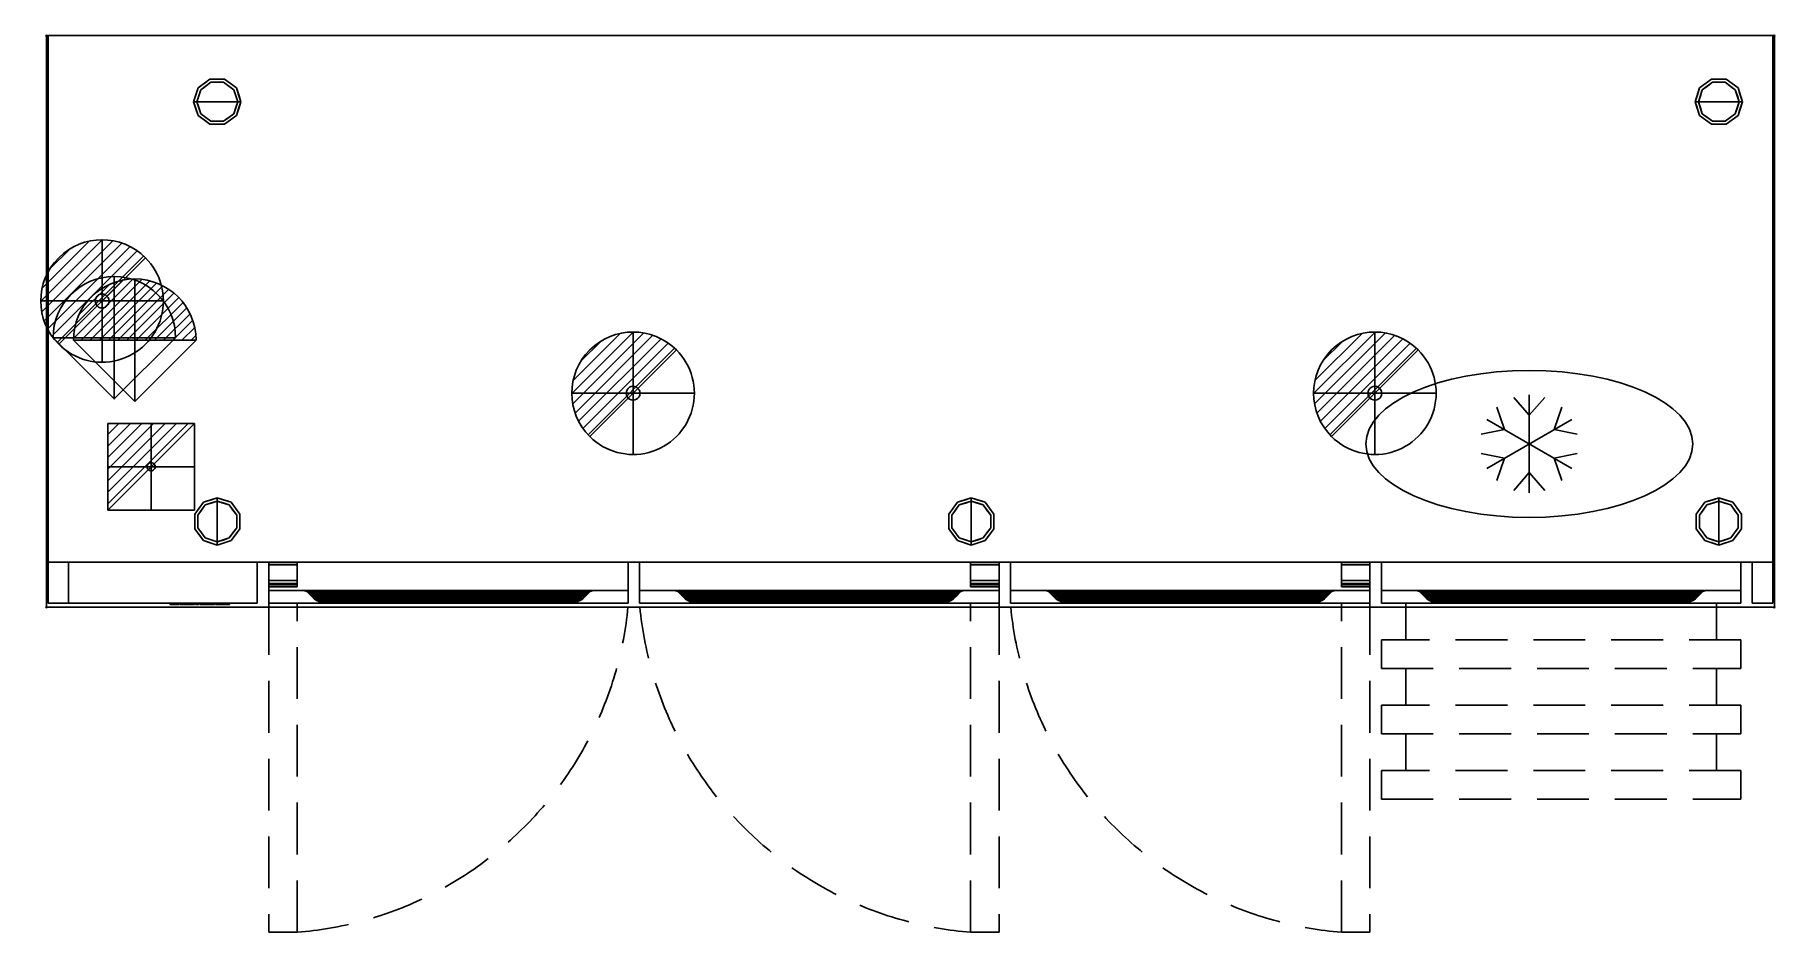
# Model space of a CAD drawing. Header units: millimetres. Extents: x -14 to 2116, y -1098 to 1.
import ezdxf

# ---------------------------------------------------------------- set-up
doc = ezdxf.new("R2010")
doc.units = ezdxf.units.MM
doc.header["$PDMODE"] = 3
doc.linetypes.add('NASCOSTA', pattern=[9.525, 6.35, -3.175])
for name, color, linetype in [('IQ_200_2D', 1, 'Continuous'), ('IQ_200_3D', 1, 'Continuous'), ('IQ_204_2D', 7, 'Continuous'), ('IQ_204_3D', 7, 'Continuous'), ('IQ_BLACK_3D', 250, 'Continuous'), ('IQ_BLUE_3D', 5, 'Continuous'), ('IQ_CON_DRAIN_INT', 7, 'Continuous'), ('IQ_CON_ELECTRICITY_INT', 7, 'Continuous'), ('IQ_CON_REFLIQUIDIN_INT', 7, 'Continuous'), ('IQ_CON_REFLIQUIDOUT_INT', 7, 'Continuous'), ('IQ_DARKGRAY_3D', 252, 'Continuous'), ('IQ_GRAY_3D', 9, 'Continuous'), ('IQ_INS_3D', 3, 'Continuous')]:
    doc.layers.add(name, color=color, linetype=linetype)

# ---------------------------------------------------------------- blocks, each defined once
blk = doc.blocks.new('hpp_elx_rem_tn_l')
at = {"layer": 'IQ_200_3D', "lineweight": 9}
mesh = blk.add_polyface(dxfattribs=at)
corners = [(0, -50, 700), (0, -50, 47), (0, 0, 47), (0, 0, 700)]
mesh.append_faces([[corners[k] for k in face] for face in [(0, 1, 2, 3)]])
mesh = blk.add_polyface(dxfattribs=at)
corners = [(0, 0, 700), (0, 0, 47), (0, -50, 47), (0, -50, 700)]
mesh.append_faces([[corners[k] for k in face] for face in [(0, 1, 2, 3)]])
mesh = blk.add_polyface(dxfattribs=at)
corners = [(231, -50, 47), (0, -50, 47), (0, 0, 47), (231, 0, 47)]
mesh.append_faces([[corners[k] for k in face] for face in [(0, 1, 2, 3)]])
mesh = blk.add_polyface(dxfattribs=at)
corners = [(231, 0, 700), (0, 0, 700), (0, -50, 700), (231, -50, 700)]
mesh.append_faces([[corners[k] for k in face] for face in [(0, 1, 2, 3)]])
mesh = blk.add_polyface(dxfattribs=at)
corners = [(231, -50, 47), (231, 0, 47), (231, 0, 700), (231, -50, 700)]
mesh.append_faces([[corners[k] for k in face] for face in [(0, 1, 2, 3)]])
mesh = blk.add_polyface(dxfattribs=at)
corners = [(231, -50, 47), (231, -50, 700), (0, -50, 700), (0, -50, 47), (204.2, -50, 669.4), (206.2, -50, 667.4), (206.2, -50, 659), (206.2, -50, 598.4), (204.2, -50, 596.4), (26.8, -50, 596.4), (24.8, -50, 598.4), (24.8, -50, 664.1), (24.8, -50, 667.4), (26.8, -50, 669.4)]
mesh.append_faces([[corners[k] for k in face] for face in [(13, 2, 12), (9, 3, 8)]], dxfattribs={"vtx0": -1, "vtx1": -1})
mesh.append_faces([[corners[k] for k in face] for face in [(1, 4, 5), (1, 5, 6), (7, 0, 1, 6), (0, 7, 8, 3), (10, 2, 3)]], dxfattribs={"vtx0": -1, "vtx2": -1})
mesh.append_faces([[corners[k] for k in face] for face in [(11, 12, 2, 10), (9, 10, 3)]], dxfattribs={"vtx1": -1, "vtx2": -1})
mesh.append_faces([[corners[k] for k in face] for face in [(13, 4, 1, 2)]], dxfattribs={"vtx1": -1, "vtx3": -1})
at = {"layer": 'IQ_BLACK_3D', "lineweight": 9}
mesh = blk.add_polyface(dxfattribs=at)
corners = [(43.5, -50, 648.9), (43.5, -50, 608.9), (108.5, -50, 608.9), (108.5, -50, 648.9)]
mesh.append_faces([[corners[k] for k in face] for face in [(0, 1, 2, 3)]])
at = {"layer": 'IQ_BLUE_3D', "lineweight": 9}
mesh = blk.add_polyface(dxfattribs=at)
corners = [(206.2, -50, 659), (206.2, -50, 667.4), (204.2, -50, 669.4), (26.8, -50, 669.4), (24.8, -50, 667.4), (24.8, -50, 664.1), (115.4, -50, 664.1), (124.2, -50, 659)]
mesh.append_faces([[corners[k] for k in face] for face in [(3, 6, 2)]], dxfattribs={"vtx0": -1, "vtx1": -1})
mesh.append_faces([[corners[k] for k in face] for face in [(2, 6, 7)]], dxfattribs={"vtx0": -1, "vtx2": -1})
mesh.append_faces([[corners[k] for k in face] for face in [(0, 1, 2, 7)]], dxfattribs={"vtx2": -1})
mesh.append_faces([[corners[k] for k in face] for face in [(3, 4, 5, 6)]], dxfattribs={"vtx3": -1})
at = {"layer": 'IQ_DARKGRAY_3D', "lineweight": 9}
mesh = blk.add_polyface(dxfattribs=at)
corners = [(206.2, -50, 659), (124.2, -50, 659), (115.4, -50, 664.1), (24.8, -50, 664.1), (24.8, -50, 598.4), (26.8, -50, 596.4), (204.2, -50, 596.4), (206.2, -50, 598.4), (108.5, -50, 648.9), (108.5, -50, 608.9), (43.5, -50, 608.9), (43.5, -50, 648.9)]
mesh.append_faces([[corners[k] for k in face] for face in [(9, 6, 1, 8)]], dxfattribs={"vtx0": -1, "vtx1": -1, "vtx2": -1})
mesh.append_faces([[corners[k] for k in face] for face in [(8, 1, 2, 11), (11, 2, 3), (11, 3, 4)]], dxfattribs={"vtx0": -1, "vtx2": -1})
mesh.append_faces([[corners[k] for k in face] for face in [(0, 1, 6, 7)]], dxfattribs={"vtx1": -1})
mesh.append_faces([[corners[k] for k in face] for face in [(4, 5, 10, 11), (9, 10, 5, 6)]], dxfattribs={"vtx1": -1, "vtx3": -1})
at = {"layer": 'IQ_GRAY_3D'}
mesh = blk.add_polyface(dxfattribs=at)
corners = [(132, -51.6, 615.8), (132, -51.6, 617.6), (128.3, -51.6, 617.6), (128.2, -51.6, 617.6), (128.3, -51.6, 615.8), (127.5, -51.6, 615.8), (128, -51.6, 617.7), (127.9, -51.6, 617.7), (127.7, -51.6, 617.7), (126.8, -51.6, 616), (126.1, -51.6, 616.3), (127.4, -51.6, 617.9), (127.2, -51.6, 618), (125.6, -51.6, 616.7), (127.1, -51.6, 618.2), (125.2, -51.6, 617.3), (126.9, -51.6, 618.3), (124.9, -51.6, 617.9), (126.8, -51.6, 618.5), (126.8, -51.6, 618.8), (127.5, -51.6, 617.8), (126.7, -51.6, 620.8), (131.5, -51.6, 620.8), (131.5, -51.6, 622.7), (126.7, -51.6, 622.7), (126.7, -51.6, 625.4), (131.8, -51.6, 625.4), (131.8, -51.6, 627.3), (124.7, -51.6, 627.3), (126.7, -51.6, 619), (124.8, -51.6, 618.6), (126.7, -51.6, 619.4), (124.7, -51.6, 619.4), (126.2, -51.6, 608.9), (126.5, -51.6, 608.2), (126.8, -51.6, 608.4), (126.3, -51.6, 609), (126.1, -51.6, 608.8), (126.2, -51.6, 608.1), (127, -51.6, 608.7), (126.3, -51.6, 609.2), (127.1, -51.6, 609), (126.4, -51.6, 609.3), (125.1, -51.6, 608), (125.8, -51.6, 608), (125.8, -51.6, 608.8), (125.1, -51.6, 608.8), (124.3, -51.6, 606.7), (125.1, -51.6, 606.7), (125.9, -51.6, 608.8), (124.3, -51.6, 610.6), (125.1, -51.6, 609.9), (127.1, -51.6, 609.7), (126.3, -51.6, 609.5), (127.1, -51.6, 609.3), (126.3, -51.6, 609.6), (127, -51.6, 610), (126.8, -51.6, 610.3), (126.2, -51.6, 609.7), (126.5, -51.6, 610.5), (126.1, -51.6, 609.8), (126.2, -51.6, 610.6), (125.9, -51.6, 609.9), (125.8, -51.6, 610.6), (125.8, -51.6, 609.9), (131.3, -51.6, 608.8), (131.3, -51.6, 608), (131.9, -51.6, 608), (132, -51.6, 608.8), (130.5, -51.6, 606.7), (131.3, -51.6, 606.7), (132.1, -51.6, 608.8), (132.7, -51.6, 608.2), (132.3, -51.6, 608.8), (132.4, -51.6, 608.9), (130.5, -51.6, 610.6), (131.3, -51.6, 609.9), (132.1, -51.6, 609.9), (132.4, -51.6, 610.6), (132.1, -51.6, 610.6), (132.2, -51.6, 609.9), (132.7, -51.6, 610.5)]
mesh.append_faces([[corners[k] for k in face] for face in [(11, 9, 20), (18, 15, 16), (21, 32, 31), (54, 42, 41), (60, 61, 62), (71, 72, 73)]], dxfattribs={"vtx0": -1, "vtx1": -1})
mesh.append_faces([[corners[k] for k in face] for face in [(32, 21, 24, 28)]], dxfattribs={"vtx0": -1, "vtx1": -1, "vtx2": -1})
mesh.append_faces([[corners[k] for k in face] for face in [(5, 6, 7), (5, 7, 8, 9), (28, 24, 25), (33, 34, 35, 36), (37, 38, 34, 33), (36, 35, 39, 40), (41, 42, 40, 39), (38, 37, 49), (52, 53, 42, 54), (53, 52, 56), (63, 64, 62, 61), (65, 66, 67, 68), (77, 78, 79, 76), (76, 79, 75), (78, 77, 80, 81)]], dxfattribs={"vtx0": -1, "vtx2": -1})
mesh.append_faces([[corners[k] for k in face] for face in [(8, 20, 9), (74, 73, 72)]], dxfattribs={"vtx1": -1, "vtx2": -1})
mesh.append_faces([[corners[k] for k in face] for face in [(71, 68, 67, 72)]], dxfattribs={"vtx1": -1, "vtx2": -1, "vtx3": -1})
mesh.append_faces([[corners[k] for k in face] for face in [(2, 3, 4, 0), (5, 4, 3, 6), (10, 9, 11, 12), (13, 10, 12, 14), (15, 13, 14, 16), (17, 15, 18, 19), (19, 29, 30, 17), (29, 31, 32, 30), (43, 44, 45, 46), (44, 38, 49, 45), (50, 47, 46, 51), (55, 53, 56, 57), (58, 55, 57, 59), (60, 58, 59, 61), (51, 64, 63, 50), (75, 69, 65, 76)]], dxfattribs={"vtx1": -1, "vtx3": -1})
mesh.append_faces([[corners[k] for k in face] for face in [(0, 1, 2)]], dxfattribs={"vtx2": -1})
mesh.append_faces([[corners[k] for k in face] for face in [(47, 48, 43, 46), (69, 70, 66, 65)]], dxfattribs={"vtx2": -1, "vtx3": -1})
mesh.append_faces([[corners[k] for k in face] for face in [(21, 22, 23, 24), (25, 26, 27, 28)]], dxfattribs={"vtx3": -1})
mesh = blk.add_polyface(dxfattribs=at)
corners = [(133.4, -51.6, 615.8), (135.4, -51.6, 615.8), (133.4, -51.6, 621.8), (135.4, -51.6, 627.3), (133.4, -51.6, 627.3), (140, -51.6, 615.7), (140.6, -51.6, 617.3), (140, -51.6, 617.5), (139.1, -51.6, 616), (139.6, -51.6, 617.7), (138.3, -51.6, 616.4), (137.6, -51.6, 617.1), (139.2, -51.6, 618), (138.9, -51.6, 618.4), (138.7, -51.6, 618.9), (137.1, -51.6, 617.9), (136.8, -51.6, 618.8), (138.7, -51.6, 619.4), (136.7, -51.6, 619.9), (138.7, -51.6, 620.8), (139, -51.6, 621.6), (139.3, -51.6, 622), (137.6, -51.6, 622.8), (137.1, -51.6, 622), (136.8, -51.6, 621), (138.8, -51.6, 621.3), (139.6, -51.6, 622.3), (138.3, -51.6, 623.5), (139.1, -51.6, 624), (140.1, -51.6, 622.5), (140, -51.6, 624.3), (132.7, -51.6, 608.2), (131.9, -51.6, 608), (132.7, -51.6, 606.7), (133.7, -51.6, 606.7), (132.4, -51.6, 608.9), (132.9, -51.6, 608.4), (132.5, -51.6, 609), (132.5, -51.6, 609.2), (133.3, -51.6, 608.8), (133.4, -51.6, 609.1), (133.1, -51.6, 608.6), (132.5, -51.6, 609.4), (132.6, -51.6, 609.3), (133.4, -51.6, 609.4), (133.3, -51.6, 609.7), (133.2, -51.6, 610), (132.5, -51.6, 609.6), (133, -51.6, 610.3), (132.4, -51.6, 609.7), (132.3, -51.6, 609.8), (132.7, -51.6, 610.5), (132.2, -51.6, 609.9), (139.1, -51.6, 607.4), (139.3, -51.6, 606.7), (139.8, -51.6, 606.9), (139.4, -51.6, 607.5), (138.8, -51.6, 607.3), (138.8, -51.6, 606.6), (138.4, -51.6, 607.4), (140.2, -51.6, 607.2), (139.7, -51.6, 607.7), (139.9, -51.6, 608), (140.5, -51.6, 607.6), (138.1, -51.6, 607.5), (138.2, -51.6, 606.7), (137.7, -51.6, 606.9), (137.8, -51.6, 607.7), (137.3, -51.6, 607.2), (137.6, -51.6, 608), (137, -51.6, 607.6), (137.5, -51.6, 608.3), (136.8, -51.6, 608.1), (136.7, -51.6, 608.7), (137.4, -51.6, 608.7), (136.8, -51.6, 609.2), (137.5, -51.6, 609), (139.7, -51.6, 609.6), (139.9, -51.6, 609.3), (140.2, -51.6, 610.1), (139.8, -51.6, 610.4), (139.4, -51.6, 609.8), (139.3, -51.6, 610.7), (139.1, -51.6, 609.9), (138.8, -51.6, 610.7), (138.8, -51.6, 610), (137.6, -51.6, 609.3), (137.8, -51.6, 609.6), (137.3, -51.6, 610.1), (137, -51.6, 609.7), (138.1, -51.6, 609.8), (137.7, -51.6, 610.4), (138.2, -51.6, 610.7), (138.4, -51.6, 609.9)]
mesh.append_faces([[corners[k] for k in face] for face in [(31, 32, 33, 34)]], dxfattribs={"vtx0": -1})
mesh.append_faces([[corners[k] for k in face] for face in [(12, 10, 9), (25, 23, 19), (65, 64, 66), (77, 80, 81)]], dxfattribs={"vtx0": -1, "vtx1": -1})
mesh.append_faces([[corners[k] for k in face] for face in [(5, 6, 7, 8), (9, 10, 8, 7), (23, 25, 20), (29, 30, 28), (35, 31, 36, 37), (50, 48, 51, 52), (48, 50, 49), (53, 54, 55, 56), (57, 58, 54, 53), (58, 57, 59), (67, 68, 66, 64), (69, 70, 68, 67), (71, 72, 70, 69), (82, 83, 81, 80), (83, 82, 84, 85), (92, 93, 85, 84)]], dxfattribs={"vtx0": -1, "vtx2": -1})
mesh.append_faces([[corners[k] for k in face] for face in [(37, 36, 41, 39)]], dxfattribs={"vtx0": -1, "vtx3": -1})
mesh.append_faces([[corners[k] for k in face] for face in [(0, 1, 2)]], dxfattribs={"vtx1": -1})
mesh.append_faces([[corners[k] for k in face] for face in [(24, 18, 19, 23)]], dxfattribs={"vtx1": -1, "vtx2": -1})
mesh.append_faces([[corners[k] for k in face] for face in [(18, 16, 17, 19)]], dxfattribs={"vtx1": -1, "vtx2": -1, "vtx3": -1})
mesh.append_faces([[corners[k] for k in face] for face in [(11, 10, 12, 13), (13, 14, 15, 11), (16, 15, 14, 17), (20, 21, 22, 23), (21, 26, 27, 22), (28, 27, 26, 29), (38, 37, 39, 40), (42, 43, 44, 45), (43, 38, 40, 44), (45, 46, 47, 42), (46, 48, 49, 47), (55, 60, 61, 56), (62, 61, 60, 63), (59, 64, 65, 58), (73, 72, 71, 74), (75, 73, 74, 76), (77, 78, 79, 80), (86, 87, 88, 89), (89, 75, 76, 86), (87, 90, 91, 88), (92, 91, 90, 93)]], dxfattribs={"vtx1": -1, "vtx3": -1})
mesh.append_faces([[corners[k] for k in face] for face in [(3, 4, 2, 1)]], dxfattribs={"vtx2": -1})
mesh = blk.add_polyface(dxfattribs=at)
corners = [(142.6, -51.6, 615.8), (143.3, -51.6, 616), (142.2, -51.6, 617.4), (141.7, -51.6, 617.3), (144, -51.6, 616.5), (142.7, -51.6, 617.6), (141.9, -51.6, 615.6), (141.2, -51.6, 617.3), (141.1, -51.6, 615.6), (143.1, -51.6, 617.9), (144.6, -51.6, 617.1), (143.4, -51.6, 618.2), (143.2, -51.6, 620.8), (138.7, -51.6, 619.4), (145.2, -51.6, 619.4), (145.2, -51.6, 620.1), (145.1, -51.6, 621), (143.1, -51.6, 621.2), (140.6, -51.6, 617.3), (140, -51.6, 615.7), (138.7, -51.6, 620.8), (144.9, -51.6, 621.8), (143, -51.6, 621.5), (144.5, -51.6, 622.5), (142.8, -51.6, 621.9), (142.2, -51.6, 622.4), (142.6, -51.6, 622.1), (143.5, -51.6, 623.6), (142.8, -51.6, 624), (144.1, -51.6, 623.1), (142, -51.6, 624.3), (141.5, -51.6, 622.6), (141.9, -51.6, 622.5), (141.1, -51.6, 624.4), (141.1, -51.6, 622.7), (140, -51.6, 624.3), (140.1, -51.6, 622.5), (140.5, -51.6, 622.6), (150.8, -51.6, 615.5), (150.2, -51.6, 617.4), (149.7, -51.6, 615.6), (149.6, -51.6, 617.6), (148.8, -51.6, 616), (149.1, -51.6, 617.9), (147.9, -51.6, 616.5), (148.8, -51.6, 618.3), (147.2, -51.6, 617.1), (148.5, -51.6, 618.8), (148.3, -51.6, 619.3), (146.7, -51.6, 618), (146.3, -51.6, 618.9), (146.2, -51.6, 620), (148.2, -51.6, 620), (150.2, -51.6, 622.5), (150.8, -51.6, 622.6), (150.8, -51.6, 624.4), (149.7, -51.6, 624.3), (148.5, -51.6, 621.1), (147.2, -51.6, 622.8), (146.7, -51.6, 622), (148.3, -51.6, 620.6), (146.3, -51.6, 621), (148.8, -51.6, 621.6), (147.9, -51.6, 623.5), (148.8, -51.6, 624), (149.1, -51.6, 622), (149.6, -51.6, 622.3), (140, -51.6, 608.3), (140.5, -51.6, 607.6), (140.8, -51.6, 608.1), (140.1, -51.6, 608.7), (139.9, -51.6, 608), (140.8, -51.6, 608.7), (140, -51.6, 609), (140.8, -51.6, 609.2), (140.5, -51.6, 609.7), (139.9, -51.6, 609.3), (140.2, -51.6, 610.1), (145.1, -51.6, 609.1), (145.1, -51.6, 608.3), (146.6, -51.6, 608.3), (146.6, -51.6, 609.1), (144.3, -51.6, 606.7), (145.1, -51.6, 606.7), (144.3, -51.6, 610.6), (145.1, -51.6, 609.9), (146.7, -51.6, 609.9), (146.7, -51.6, 610.6), (150.9, -51.6, 607.8), (150.1, -51.6, 608), (150.1, -51.6, 607.7), (150.2, -51.6, 607.4)]
mesh.append_faces([[corners[k] for k in face] for face in [(9, 4, 10, 11), (78, 79, 80, 81)]], dxfattribs={"vtx0": -1})
mesh.append_faces([[corners[k] for k in face] for face in [(6, 7, 8), (5, 4, 9), (25, 28, 32), (29, 24, 23), (34, 33, 37), (38, 39, 40), (47, 46, 45), (77, 76, 75)]], dxfattribs={"vtx0": -1, "vtx1": -1})
mesh.append_faces([[corners[k] for k in face] for face in [(84, 79, 78, 85)]], dxfattribs={"vtx0": -1, "vtx1": -1, "vtx3": -1})
mesh.append_faces([[corners[k] for k in face] for face in [(12, 15, 16, 17), (18, 19, 8, 7), (13, 12, 20), (17, 16, 21, 22), (23, 24, 22, 21), (30, 31, 32, 28), (31, 30, 33, 34), (35, 36, 37, 33), (41, 42, 40, 39), (42, 41, 43, 44), (45, 46, 44, 43), (51, 48, 52), (57, 58, 59, 60), (58, 57, 62, 63), (51, 52, 60), (64, 65, 66, 56), (56, 66, 53), (65, 64, 63, 62), (67, 68, 69, 70), (68, 67, 71), (72, 73, 70, 69), (73, 72, 74), (75, 76, 73, 74)]], dxfattribs={"vtx0": -1, "vtx2": -1})
mesh.append_faces([[corners[k] for k in face] for face in [(12, 13, 14, 15), (88, 89, 90, 91)]], dxfattribs={"vtx0": -1, "vtx3": -1})
mesh.append_faces([[corners[k] for k in face] for face in [(50, 49, 48, 51), (61, 51, 60, 59)]], dxfattribs={"vtx1": -1, "vtx2": -1})
mesh.append_faces([[corners[k] for k in face] for face in [(0, 1, 2, 3), (1, 4, 5, 2), (6, 0, 3, 7), (25, 26, 27, 28), (26, 24, 29, 27), (47, 48, 49, 46), (53, 54, 55, 56)]], dxfattribs={"vtx1": -1, "vtx3": -1})
mesh.append_faces([[corners[k] for k in face] for face in [(82, 83, 79, 84)]], dxfattribs={"vtx2": -1})
mesh.append_faces([[corners[k] for k in face] for face in [(85, 86, 87, 84)]], dxfattribs={"vtx3": -1})
mesh = blk.add_polyface(dxfattribs=at)
corners = [(152.6, -51.6, 615.9), (153.4, -51.6, 616.3), (152, -51.6, 617.6), (151.4, -51.6, 617.4), (151.7, -51.6, 615.6), (150.8, -51.6, 617.3), (150.8, -51.6, 615.5), (150.2, -51.6, 617.4), (154.1, -51.6, 617), (152.5, -51.6, 617.9), (152.9, -51.6, 618.2), (152.5, -51.6, 622.1), (152.9, -51.6, 621.7), (154.1, -51.6, 622.9), (153.4, -51.6, 623.6), (151.4, -51.6, 622.5), (152, -51.6, 622.3), (152.6, -51.6, 624.1), (151.7, -51.6, 624.3), (150.8, -51.6, 624.4), (150.8, -51.6, 622.6), (156, -51.6, 617.2), (156.4, -51.6, 616.6), (157.8, -51.6, 618.1), (157.7, -51.6, 618.3), (157.5, -51.6, 618.5), (155.7, -51.6, 617.8), (157.5, -51.6, 618.7), (155.5, -51.6, 618.5), (157.4, -51.6, 619), (157.3, -51.6, 619.4), (155.4, -51.6, 619.2), (157.3, -51.6, 622.3), (157.3, -51.6, 624.1), (157.3, -51.6, 627.3), (155.4, -51.6, 627.3), (151.4, -51.6, 607.4), (151.4, -51.6, 606.7), (152.7, -51.6, 606.7), (152.7, -51.6, 607.4), (151.3, -51.6, 607.4), (151.1, -51.6, 606.7), (151.2, -51.6, 607.5), (150.6, -51.6, 606.9), (150.8, -51.6, 606.8), (151, -51.6, 607.6), (150.2, -51.6, 607.4), (150.4, -51.6, 607.1), (151.1, -51.6, 607.5), (152.5, -51.6, 608.4), (152.5, -51.6, 609.1), (150.9, -51.6, 609.1), (150.9, -51.6, 608.4), (150.9, -51.6, 609.9), (152.6, -51.6, 609.9), (152.6, -51.6, 610.6), (150.1, -51.6, 610.6), (150.1, -51.6, 608), (150.9, -51.6, 607.8), (157, -51.6, 606.6), (157.3, -51.6, 607.3), (157.2, -51.6, 607.4), (156.7, -51.6, 606.7), (156.8, -51.6, 607.5), (156.2, -51.6, 607), (156.4, -51.6, 606.8), (156.6, -51.6, 607.6), (156, -51.6, 607.3), (157, -51.6, 607.4), (156.5, -51.6, 607.8), (156.4, -51.6, 608), (155.8, -51.6, 607.6), (156.7, -51.6, 608.6), (157, -51.6, 608.5), (157.1, -51.6, 609.3), (157.1, -51.6, 609.3), (157, -51.6, 609.3), (156.9, -51.6, 609.4), (156.4, -51.6, 608.8), (156.2, -51.6, 609.1), (156.9, -51.6, 609.5), (156.1, -51.6, 609.4), (156.9, -51.6, 609.6), (156.9, -51.6, 609.7), (156.1, -51.6, 609.8), (156.9, -51.6, 609.7), (156.9, -51.6, 609.8), (156.3, -51.6, 610.2), (156.2, -51.6, 610.1), (156.7, -51.6, 610.5), (157, -51.6, 609.9), (157.1, -51.6, 609.9), (157, -51.6, 610.7), (156.4, -51.6, 610.4), (156.1, -51.6, 610)]
mesh.append_faces([[corners[k] for k in face] for face in [(36, 37, 38, 39)]], dxfattribs={"vtx0": -1})
mesh.append_faces([[corners[k] for k in face] for face in [(29, 28, 27), (58, 46, 45), (63, 62, 68), (76, 72, 75)]], dxfattribs={"vtx0": -1, "vtx1": -1})
mesh.append_faces([[corners[k] for k in face] for face in [(25, 26, 21, 24), (27, 28, 26, 25), (37, 36, 40, 41), (41, 40, 42), (45, 46, 47, 48), (48, 47, 43, 42), (59, 60, 61, 62), (66, 67, 64, 63), (79, 77, 80, 81), (81, 82, 83, 84), (81, 80, 82), (89, 90, 91, 92), (93, 86, 90, 89), (86, 93, 87)]], dxfattribs={"vtx0": -1, "vtx2": -1})
mesh.append_faces([[corners[k] for k in face] for face in [(31, 30, 32, 33), (57, 58, 52, 51)]], dxfattribs={"vtx0": -1, "vtx2": -1, "vtx3": -1})
mesh.append_faces([[corners[k] for k in face] for face in [(42, 43, 44, 41), (63, 64, 65, 62)]], dxfattribs={"vtx0": -1, "vtx3": -1})
mesh.append_faces([[corners[k] for k in face] for face in [(10, 9, 8)]], dxfattribs={"vtx1": -1})
mesh.append_faces([[corners[k] for k in face] for face in [(61, 68, 62), (66, 69, 67), (79, 78, 77), (88, 94, 85)]], dxfattribs={"vtx1": -1, "vtx2": -1})
mesh.append_faces([[corners[k] for k in face] for face in [(0, 1, 2, 3), (4, 0, 3, 5), (6, 4, 5, 7), (1, 8, 9, 2), (15, 16, 17, 18), (16, 11, 14, 17), (18, 19, 20, 15), (21, 22, 23, 24), (29, 30, 31, 28), (56, 57, 51, 53), (72, 73, 74, 75), (76, 77, 78, 72), (85, 86, 87, 88), (94, 84, 83, 85)]], dxfattribs={"vtx1": -1, "vtx3": -1})
mesh.append_faces([[corners[k] for k in face] for face in [(49, 50, 51, 52)]], dxfattribs={"vtx2": -1})
mesh.append_faces([[corners[k] for k in face] for face in [(11, 12, 13, 14), (33, 34, 35, 31), (53, 54, 55, 56), (69, 70, 71, 67)]], dxfattribs={"vtx3": -1})
mesh = blk.add_polyface(dxfattribs=at)
corners = [(158.9, -51.6, 617.6), (158.3, -51.6, 615.8), (159.2, -51.6, 615.8), (159, -51.6, 617.6), (159.2, -51.6, 617.6), (158.7, -51.6, 617.7), (158.5, -51.6, 617.7), (157.6, -51.6, 616), (156.4, -51.6, 616.6), (156.9, -51.6, 616.2), (158, -51.6, 618), (157.8, -51.6, 618.1), (158.1, -51.6, 617.9), (158.3, -51.6, 617.8), (159.1, -51.6, 622.3), (159.1, -51.6, 624.1), (157.3, -51.6, 624.1), (157.3, -51.6, 622.3), (160.8, -51.6, 615.8), (162.8, -51.6, 615.8), (162.8, -51.6, 620.1), (160.8, -51.6, 624.1), (162.8, -51.6, 620.7), (163, -51.6, 621.2), (163.2, -51.6, 621.6), (162.8, -51.6, 622.9), (162.8, -51.6, 624.1), (158.2, -51.6, 606.8), (158.5, -51.6, 607), (157.9, -51.6, 607.5), (157.7, -51.6, 607.4), (158.7, -51.6, 607.3), (157.9, -51.6, 607.6), (158.8, -51.6, 607.5), (158, -51.6, 607.6), (157.8, -51.6, 606.7), (157.5, -51.6, 607.4), (158, -51.6, 607.7), (158.8, -51.6, 607.8), (158.7, -51.6, 608.1), (158, -51.6, 607.8), (158.7, -51.6, 608.3), (158, -51.6, 607.9), (157.9, -51.6, 608), (158.5, -51.6, 608.6), (157.9, -51.6, 608), (158.3, -51.6, 608.7), (157.8, -51.6, 608.1), (157.4, -51.6, 608.3), (158, -51.6, 608.9), (157.6, -51.6, 609.1), (157.3, -51.6, 607.3), (157, -51.6, 606.6), (157.4, -51.6, 606.6), (157, -51.6, 608.5), (157.1, -51.6, 609.3), (157.9, -51.6, 609.8), (158, -51.6, 609.6), (158.4, -51.6, 610.3), (158.2, -51.6, 610.5), (157.7, -51.6, 609.9), (157.9, -51.6, 610.6), (157.5, -51.6, 609.9), (157.6, -51.6, 610.7), (157.3, -51.6, 610.7), (157.3, -51.6, 610), (157, -51.6, 610.7), (157.2, -51.6, 610), (157.1, -51.6, 609.9), (158.6, -51.6, 610), (162.8, -51.6, 607.5), (162.2, -51.6, 607), (162.4, -51.6, 606.8), (162.7, -51.6, 606.7), (162.7, -51.6, 607.6), (162, -51.6, 607.3), (162.5, -51.6, 607.8), (162.4, -51.6, 608), (161.8, -51.6, 607.6), (162.2, -51.6, 609.1), (162.9, -51.6, 609.4), (162.9, -51.6, 609.5), (162.1, -51.6, 609.4), (162.4, -51.6, 608.8), (162.9, -51.6, 609.6), (162.9, -51.6, 609.7), (162.1, -51.6, 609.8), (162.9, -51.6, 609.7), (163, -51.6, 609.8), (162.3, -51.6, 610.2), (162.2, -51.6, 610.1), (162.1, -51.6, 610), (162.4, -51.6, 610.4)]
mesh.append_faces([[corners[k] for k in face] for face in [(3, 2, 4), (58, 57, 69)]], dxfattribs={"vtx0": -1})
mesh.append_faces([[corners[k] for k in face] for face in [(12, 7, 13), (42, 41, 43), (35, 36, 53), (49, 47, 46), (89, 88, 92)]], dxfattribs={"vtx0": -1, "vtx1": -1})
mesh.append_faces([[corners[k] for k in face] for face in [(0, 1, 2, 3), (1, 5, 6, 7), (7, 6, 13), (21, 20, 22), (21, 22, 23), (43, 41, 44, 45), (46, 47, 45, 44), (51, 52, 53, 36), (64, 65, 62, 63), (66, 67, 65, 64), (74, 75, 71, 70), (79, 80, 81, 82), (82, 84, 85, 86)]], dxfattribs={"vtx0": -1, "vtx2": -1})
mesh.append_faces([[corners[k] for k in face] for face in [(70, 71, 72, 73)]], dxfattribs={"vtx0": -1, "vtx3": -1})
mesh.append_faces([[corners[k] for k in face] for face in [(26, 21, 25)]], dxfattribs={"vtx1": -1})
mesh.append_faces([[corners[k] for k in face] for face in [(0, 5, 1), (68, 67, 66), (74, 76, 75), (79, 83, 80), (90, 91, 87)]], dxfattribs={"vtx1": -1, "vtx2": -1})
mesh.append_faces([[corners[k] for k in face] for face in [(23, 24, 25, 21)]], dxfattribs={"vtx1": -1, "vtx2": -1, "vtx3": -1})
mesh.append_faces([[corners[k] for k in face] for face in [(8, 9, 10, 11), (9, 7, 12, 10), (27, 28, 29, 30), (28, 31, 32, 29), (31, 33, 34, 32), (35, 27, 30, 36), (37, 34, 33, 38), (38, 39, 40, 37), (39, 41, 42, 40), (48, 47, 49, 50), (54, 48, 50, 55), (56, 57, 58, 59), (60, 56, 59, 61), (62, 60, 61, 63), (87, 88, 89, 90), (91, 86, 85, 87)]], dxfattribs={"vtx1": -1, "vtx3": -1})
mesh.append_faces([[corners[k] for k in face] for face in [(14, 15, 16, 17), (18, 19, 20, 21)]], dxfattribs={"vtx2": -1})
mesh.append_faces([[corners[k] for k in face] for face in [(76, 77, 78, 75)]], dxfattribs={"vtx3": -1})
mesh = blk.add_polyface(dxfattribs=at)
corners = [(163.2, -51.6, 621.6), (163.6, -51.6, 621.9), (162.8, -51.6, 622.9), (163.5, -51.6, 623.7), (164, -51.6, 622.2), (164.5, -51.6, 622.3), (164, -51.6, 624), (163.1, -51.6, 623.3), (164.6, -51.6, 624.2), (165, -51.6, 622.4), (165.3, -51.6, 624.3), (165.9, -51.6, 624.2), (165.9, -51.6, 622.3), (167.9, -51.6, 616.5), (168.7, -51.6, 616), (169.1, -51.6, 617.9), (168.7, -51.6, 618.3), (167.2, -51.6, 617.1), (168.4, -51.6, 618.8), (168.2, -51.6, 619.3), (166.6, -51.6, 618), (166.3, -51.6, 618.9), (168.1, -51.6, 619.9), (166.3, -51.6, 621), (166.2, -51.6, 619.9), (168.7, -51.6, 621.6), (169.1, -51.6, 622), (167.9, -51.6, 623.4), (167.2, -51.6, 622.7), (168.4, -51.6, 621.1), (166.6, -51.6, 621.9), (168.2, -51.6, 620.5), (164.2, -51.6, 606.8), (164.6, -51.6, 607), (163.9, -51.6, 607.5), (163.7, -51.6, 607.4), (164.7, -51.6, 607.3), (163.9, -51.6, 607.6), (164.8, -51.6, 607.5), (164, -51.6, 607.6), (163.8, -51.6, 606.7), (163.5, -51.6, 607.4), (164, -51.6, 607.7), (164.8, -51.6, 607.8), (164.8, -51.6, 608.1), (164, -51.6, 607.8), (164.7, -51.6, 608.3), (164, -51.6, 607.9), (164, -51.6, 608), (164.5, -51.6, 608.6), (163.9, -51.6, 608), (164.3, -51.6, 608.7), (163.9, -51.6, 608.1), (163.4, -51.6, 608.3), (164, -51.6, 608.9), (163.6, -51.6, 609.1), (163.4, -51.6, 607.3), (163.1, -51.6, 606.6), (163.4, -51.6, 606.6), (163.2, -51.6, 607.4), (162.7, -51.6, 606.7), (163, -51.6, 607.4), (163, -51.6, 608.5), (163.2, -51.6, 609.3), (162.8, -51.6, 607.5), (163.9, -51.6, 609.8), (164, -51.6, 609.6), (164.4, -51.6, 610.3), (164.2, -51.6, 610.5), (162.7, -51.6, 608.6), (163.1, -51.6, 609.3), (163.7, -51.6, 609.9), (163.9, -51.6, 610.6), (163.5, -51.6, 609.9), (163.6, -51.6, 610.7), (163.3, -51.6, 610.7), (163.3, -51.6, 610), (163, -51.6, 610.7), (163.2, -51.6, 610), (163.1, -51.6, 609.9), (164.6, -51.6, 610), (163, -51.6, 609.3), (162.9, -51.6, 609.4), (162.4, -51.6, 608.8), (162.1, -51.6, 609.4), (162.9, -51.6, 609.5), (162.9, -51.6, 609.6), (162.7, -51.6, 610.5), (163, -51.6, 609.9), (162.4, -51.6, 610.4), (163, -51.6, 609.8)]
mesh.append_faces([[corners[k] for k in face] for face in [(67, 66, 80)]], dxfattribs={"vtx0": -1})
mesh.append_faces([[corners[k] for k in face] for face in [(29, 30, 31), (47, 46, 48), (40, 41, 58), (64, 60, 61), (81, 69, 70), (54, 52, 51)]], dxfattribs={"vtx0": -1, "vtx1": -1})
mesh.append_faces([[corners[k] for k in face] for face in [(3, 4, 5, 6), (2, 1, 4, 7), (23, 22, 31, 30), (48, 46, 49, 50), (51, 52, 50, 49), (56, 57, 58, 41), (57, 56, 59, 60), (75, 76, 73, 74), (77, 78, 76, 75), (84, 85, 86), (87, 88, 79, 77), (89, 90, 88, 87)]], dxfattribs={"vtx0": -1, "vtx2": -1})
mesh.append_faces([[corners[k] for k in face] for face in [(22, 23, 24, 21)]], dxfattribs={"vtx0": -1, "vtx3": -1})
mesh.append_faces([[corners[k] for k in face] for face in [(0, 1, 2), (10, 8, 9, 11), (3, 7, 4), (59, 61, 60), (79, 78, 77)]], dxfattribs={"vtx1": -1, "vtx2": -1})
mesh.append_faces([[corners[k] for k in face] for face in [(8, 6, 5, 9), (13, 14, 15, 16), (17, 13, 16, 18), (18, 19, 20, 17), (21, 20, 19, 22), (25, 26, 27, 28), (29, 25, 28, 30), (32, 33, 34, 35), (33, 36, 37, 34), (36, 38, 39, 37), (40, 32, 35, 41), (42, 39, 38, 43), (43, 44, 45, 42), (44, 46, 47, 45), (53, 52, 54, 55), (62, 53, 55, 63), (65, 66, 67, 68), (69, 62, 63, 70), (71, 65, 68, 72), (73, 71, 72, 74), (81, 82, 83, 69)]], dxfattribs={"vtx1": -1, "vtx3": -1})
mesh.append_faces([[corners[k] for k in face] for face in [(9, 12, 11)]], dxfattribs={"vtx2": -1})
mesh = blk.add_polyface(dxfattribs=at)
corners = [(171.8, -51.6, 615.6), (172.7, -51.6, 616), (171.9, -51.6, 617.6), (171.3, -51.6, 617.4), (173.6, -51.6, 616.5), (172.3, -51.6, 617.9), (170.7, -51.6, 615.5), (170.7, -51.6, 617.3), (170.1, -51.6, 617.4), (172.7, -51.6, 618.3), (174.3, -51.6, 617.1), (173, -51.6, 618.8), (173.2, -51.6, 619.3), (174.8, -51.6, 618), (175.1, -51.6, 618.9), (173.3, -51.6, 619.9), (169.6, -51.6, 617.6), (169.7, -51.6, 615.6), (168.7, -51.6, 616), (169.1, -51.6, 617.9), (175.3, -51.6, 619.9), (175.1, -51.6, 621), (174.8, -51.6, 621.9), (173.2, -51.6, 620.5), (172.7, -51.6, 621.6), (173, -51.6, 621.1), (174.3, -51.6, 622.7), (173.6, -51.6, 623.4), (172.3, -51.6, 622), (172.7, -51.6, 623.9), (171.9, -51.6, 622.3), (171.8, -51.6, 624.2), (170.7, -51.6, 624.3), (171.3, -51.6, 622.5), (169.1, -51.6, 622), (169.6, -51.6, 622.3), (168.7, -51.6, 623.9), (167.9, -51.6, 623.4), (170.1, -51.6, 622.5), (170.7, -51.6, 622.5), (169.7, -51.6, 624.2), (168.2, -51.6, 610.6), (168.2, -51.6, 606.7), (169, -51.6, 606.7), (169, -51.6, 610.6), (175.4, -51.6, 607.8), (175.1, -51.6, 607.6), (175.6, -51.6, 606.9), (176, -51.6, 607.2), (174.8, -51.6, 607.5), (175.1, -51.6, 606.7), (174.5, -51.6, 606.6), (176.3, -51.6, 607.6), (175.6, -51.6, 608), (176.5, -51.6, 608.1), (175.7, -51.6, 608.3), (174.5, -51.6, 607.4), (174, -51.6, 606.7), (174.2, -51.6, 607.5), (173.5, -51.6, 606.9), (173.6, -51.6, 607.8), (173.1, -51.6, 607.2), (173.9, -51.6, 607.6), (173.5, -51.6, 608), (172.7, -51.6, 607.6), (173.3, -51.6, 608.3), (172.5, -51.6, 608.1), (173.3, -51.6, 608.7), (172.5, -51.6, 608.7), (176.5, -51.6, 609.2), (176.3, -51.6, 609.7), (175.7, -51.6, 609), (175.8, -51.6, 608.7), (175.6, -51.6, 609.3), (176, -51.6, 610.1), (175.4, -51.6, 609.5), (175.6, -51.6, 610.4), (175.1, -51.6, 609.7), (174.8, -51.6, 609.8), (175.1, -51.6, 610.7), (174.5, -51.6, 609.9), (174.5, -51.6, 610.7), (174.2, -51.6, 609.8), (173.5, -51.6, 609.3), (172.7, -51.6, 609.7), (172.5, -51.6, 609.2), (173.3, -51.6, 609), (173.6, -51.6, 609.5), (173.1, -51.6, 610.1), (174, -51.6, 610.7), (173.9, -51.6, 609.7), (173.5, -51.6, 610.4)]
mesh.append_faces([[corners[k] for k in face] for face in [(41, 42, 43, 44)]])
mesh.append_faces([[corners[k] for k in face] for face in [(50, 49, 51), (71, 70, 73), (80, 81, 82)]], dxfattribs={"vtx0": -1, "vtx1": -1})
mesh.append_faces([[corners[k] for k in face] for face in [(6, 7, 8), (9, 4, 10, 11), (12, 13, 14, 15), (13, 12, 11, 10), (4, 9, 5), (32, 39, 33), (54, 55, 53, 52), (56, 57, 51, 49), (57, 56, 58, 59), (60, 61, 59, 62), (59, 58, 62), (63, 64, 61, 60), (65, 66, 64, 63), (66, 65, 67, 68), (74, 75, 73, 70), (76, 77, 75, 74), (83, 84, 85, 86), (68, 67, 86, 85), (89, 90, 82, 81), (90, 89, 91)]], dxfattribs={"vtx0": -1, "vtx2": -1})
mesh.append_faces([[corners[k] for k in face] for face in [(20, 21, 15, 14)]], dxfattribs={"vtx1": -1, "vtx2": -1})
mesh.append_faces([[corners[k] for k in face] for face in [(0, 1, 2, 3), (1, 4, 5, 2), (6, 0, 3, 7), (8, 16, 17, 6), (18, 17, 16, 19), (21, 22, 23, 15), (24, 25, 26, 27), (25, 23, 22, 26), (28, 24, 27, 29), (30, 28, 29, 31), (31, 32, 33, 30), (34, 35, 36, 37), (38, 39, 32, 40), (40, 36, 35, 38), (45, 46, 47, 48), (46, 49, 50, 47), (48, 52, 53, 45), (69, 70, 71, 72), (78, 77, 76, 79), (80, 78, 79, 81), (83, 87, 88, 84), (91, 88, 87, 90)]], dxfattribs={"vtx1": -1, "vtx3": -1})
mesh = blk.add_polyface(dxfattribs=at)
corners = [(176.5, -51.6, 615.8), (178.5, -51.6, 615.8), (176.5, -51.6, 622), (178.5, -51.6, 627.3), (176.5, -51.6, 627.3), (185.7, -51.6, 615.9), (185, -51.6, 617.7), (184.7, -51.6, 617.6), (185.1, -51.6, 615.7), (184.4, -51.6, 617.5), (184.5, -51.6, 615.6), (186.2, -51.6, 616.2), (185.2, -51.6, 617.9), (185.4, -51.6, 618.2), (186.7, -51.6, 616.6), (187.1, -51.6, 617.1), (187.4, -51.6, 617.7), (184.1, -51.6, 617.4), (183.8, -51.6, 615.5), (183.8, -51.6, 617.4), (183.1, -51.6, 617.5), (182.5, -51.6, 615.7), (183.1, -51.6, 615.6), (183.5, -51.6, 617.4), (182.6, -51.6, 617.7), (181.3, -51.6, 616.2), (181.9, -51.6, 615.9), (182.9, -51.6, 617.6), (180.9, -51.6, 616.6), (182.4, -51.6, 617.9), (182.2, -51.6, 618.2), (180.5, -51.6, 617.1), (180.2, -51.6, 617.7), (187.6, -51.6, 618.4), (185.5, -51.6, 618.5), (185.6, -51.6, 618.8), (187.6, -51.6, 619.1), (187.6, -51.6, 624.1), (185.6, -51.6, 619.3), (185.6, -51.6, 624.1), (182.1, -51.6, 618.5), (180, -51.6, 618.3), (182, -51.6, 618.8), (180, -51.6, 619.1), (182, -51.6, 619.2), (180, -51.6, 624.1), (182, -51.6, 624.1), (194.9, -51.6, 615.8), (197, -51.6, 615.8), (195.1, -51.6, 618.4), (192.8, -51.6, 618.7), (193.9, -51.6, 620.2), (191.7, -51.6, 620.2), (190, -51.6, 617.8), (188.5, -51.6, 615.8), (190.7, -51.6, 615.8), (192.8, -51.6, 621.6), (195.4, -51.6, 622.3), (194.6, -51.6, 624.1), (196.7, -51.6, 624.1), (190, -51.6, 622.4), (191, -51.6, 624.1), (188.8, -51.6, 624.1), (175.7, -51.6, 608.3), (176.5, -51.6, 608.1), (176.6, -51.6, 608.7), (175.8, -51.6, 608.7), (176.5, -51.6, 609.2), (182.7, -51.6, 606.7), (183.5, -51.6, 606.7), (182.6, -51.6, 608.1), (180.8, -51.6, 609.2), (180, -51.6, 606.7), (180.8, -51.6, 606.7), (180, -51.6, 610.6), (183.5, -51.6, 610.6), (182.6, -51.6, 610.6), (180.8, -51.6, 610.6), (189.5, -51.6, 607.5), (189.8, -51.6, 606.7), (190.7, -51.6, 606.7), (189.1, -51.6, 608.3), (186.7, -51.6, 606.7), (187.6, -51.6, 606.7), (188, -51.6, 607.5), (188.4, -51.6, 608.3), (189, -51.6, 610.6), (188.7, -51.6, 609.2), (188.5, -51.6, 610.6), (194.8, -51.6, 607.4), (194, -51.6, 606.7), (196.3, -51.6, 606.7), (196.3, -51.6, 607.4), (194.8, -51.6, 610.6), (194, -51.6, 610.6)]
mesh.append_faces([[corners[k] for k in face] for face in [(45, 44, 46), (70, 69, 75, 76), (89, 90, 91, 92)]], dxfattribs={"vtx0": -1})
mesh.append_faces([[corners[k] for k in face] for face in [(29, 25, 24)]], dxfattribs={"vtx0": -1, "vtx1": -1})
mesh.append_faces([[corners[k] for k in face] for face in [(56, 52, 51)]], dxfattribs={"vtx0": -1, "vtx1": -1, "vtx2": -1})
mesh.append_faces([[corners[k] for k in face] for face in [(50, 51, 52, 53)]], dxfattribs={"vtx0": -1, "vtx1": -1, "vtx3": -1})
mesh.append_faces([[corners[k] for k in face] for face in [(5, 6, 7, 8), (9, 10, 8, 7), (6, 5, 11, 12), (17, 18, 10, 9), (12, 11, 14, 13), (18, 17, 19), (20, 21, 22, 23), (24, 25, 26, 27), (27, 26, 21, 20), (23, 22, 18, 19), (32, 30, 40, 41), (42, 43, 41, 40), (44, 45, 43, 42), (50, 49, 51), (56, 51, 57, 58), (63, 64, 65, 66), (66, 65, 67), (86, 87, 81, 80), (87, 86, 88), (85, 84, 78, 81)]], dxfattribs={"vtx0": -1, "vtx2": -1})
mesh.append_faces([[corners[k] for k in face] for face in [(13, 14, 15, 16)]], dxfattribs={"vtx0": -1, "vtx3": -1})
mesh.append_faces([[corners[k] for k in face] for face in [(0, 1, 2), (39, 38, 37), (59, 58, 57)]], dxfattribs={"vtx1": -1})
mesh.append_faces([[corners[k] for k in face] for face in [(31, 28, 30, 32), (68, 69, 70, 71), (77, 74, 71, 70)]], dxfattribs={"vtx1": -1, "vtx2": -1})
mesh.append_faces([[corners[k] for k in face] for face in [(28, 25, 29, 30), (16, 33, 34, 13), (35, 34, 33, 36), (36, 37, 38, 35), (60, 52, 56, 61), (88, 82, 85, 87)]], dxfattribs={"vtx1": -1, "vtx3": -1})
mesh.append_faces([[corners[k] for k in face] for face in [(3, 4, 2, 1), (47, 48, 49, 50), (61, 62, 60), (72, 73, 71, 74)]], dxfattribs={"vtx2": -1})
mesh.append_faces([[corners[k] for k in face] for face in [(78, 79, 80, 81), (82, 83, 84, 85)]], dxfattribs={"vtx2": -1, "vtx3": -1})
mesh.append_faces([[corners[k] for k in face] for face in [(53, 54, 55, 50), (89, 93, 94, 90)]], dxfattribs={"vtx3": -1})
blk = doc.blocks.new('hpp_sd_l_2d')
at = {"layer": 'IQ_204_2D', "linetype": 'NASCOSTA', "ltscale": 10}
for p, q in [((0, 0), (0, -403)), ((35, -403), (35, 0)), ((0, -403), (35, -403))]:
    blk.add_line(p, q, dxfattribs=at)
blk.add_arc((-1, 38.4), 442.9, 274.663, 354.3773, dxfattribs=at)
blk = doc.blocks.new('hpp_sd_l_3d')
at = {"layer": 'IQ_200_3D', "lineweight": 9}
mesh = blk.add_polyface(dxfattribs=at)
corners = [(0, -50, 568.8), (0, -50, 47), (0, 0, 47), (0, 0, 675), (0, -34.6, 675), (0, -34.6, 626.3)]
mesh.append_faces([[corners[k] for k in face] for face in [(5, 3, 0)]], dxfattribs={"vtx0": -1, "vtx1": -1})
mesh.append_faces([[corners[k] for k in face] for face in [(5, 4, 3)]], dxfattribs={"vtx2": -1})
mesh.append_faces([[corners[k] for k in face] for face in [(3, 2, 1, 0)]], dxfattribs={"vtx3": -1})
mesh = blk.add_polyface(dxfattribs=at)
corners = [(0, 0, 47), (0, -50, 47), (440, -50, 47), (440, 0, 47)]
mesh.append_faces([[corners[k] for k in face] for face in [(3, 2, 1, 0)]])
mesh = blk.add_polyface(dxfattribs=at)
corners = [(0, 0, 675), (0, 0, 47), (440, 0, 47), (440, 0, 675)]
mesh.append_faces([[corners[k] for k in face] for face in [(3, 2, 1, 0)]])
mesh = blk.add_polyface(dxfattribs=at)
corners = [(0, -34.6, 675), (0, 0, 675), (440, 0, 675), (440, -34.6, 675)]
mesh.append_faces([[corners[k] for k in face] for face in [(3, 2, 1, 0)]])
mesh = blk.add_polyface(dxfattribs=at)
corners = [(440, -50, 568.8), (440, -34.6, 626.3), (440, -34.6, 675), (440, 0, 675), (440, 0, 47), (440, -50, 47)]
mesh.append_faces([[corners[k] for k in face] for face in [(4, 3, 1, 0)]], dxfattribs={"vtx1": -1, "vtx3": -1})
mesh.append_faces([[corners[k] for k in face] for face in [(3, 2, 1), (0, 5, 4)]], dxfattribs={"vtx2": -1})
mesh = blk.add_polyface(dxfattribs=at)
corners = [(440, -34.6, 626.3), (0, -34.6, 626.3), (0, -34.6, 675), (440, -34.6, 675), (48.3, -34.6, 656.6), (391.7, -34.6, 656.6), (392.9, -34.6, 657.7), (395, -34.6, 659.6), (397.5, -34.6, 661.2), (400.1, -34.6, 662.4), (39.9, -34.6, 662.4), (42.5, -34.6, 661.2), (45, -34.6, 659.6), (47.1, -34.6, 657.7)]
mesh.append_faces([[corners[k] for k in face] for face in [(10, 13, 12, 11)]], dxfattribs={"vtx0": -1})
mesh.append_faces([[corners[k] for k in face] for face in [(13, 10, 1, 4)]], dxfattribs={"vtx0": -1, "vtx1": -1, "vtx2": -1})
mesh.append_faces([[corners[k] for k in face] for face in [(9, 3, 2, 10), (9, 0, 3)]], dxfattribs={"vtx0": -1, "vtx2": -1})
mesh.append_faces([[corners[k] for k in face] for face in [(7, 6, 9, 8)]], dxfattribs={"vtx1": -1})
mesh.append_faces([[corners[k] for k in face] for face in [(2, 1, 10)]], dxfattribs={"vtx1": -1, "vtx2": -1})
mesh.append_faces([[corners[k] for k in face] for face in [(6, 5, 0, 9)]], dxfattribs={"vtx1": -1, "vtx2": -1, "vtx3": -1})
mesh.append_faces([[corners[k] for k in face] for face in [(1, 0, 5, 4)]], dxfattribs={"vtx1": -1, "vtx3": -1})
mesh = blk.add_polyface(dxfattribs=at)
corners = [(0, -50, 568.8), (0, -34.6, 626.3), (440, -34.6, 626.3), (440, -50, 568.8)]
mesh.append_faces([[corners[k] for k in face] for face in [(3, 2, 1, 0)]])
mesh = blk.add_polyface(dxfattribs=at)
corners = [(48.3, -37.3, 656.6), (47.7, -36.7, 657.1), (47.1, -36.2, 657.7), (45.1, -35.2, 659.5), (42.6, -34.7, 661.1), (39.9, -34.6, 662.4), (400.1, -34.6, 662.4), (397.4, -34.7, 661.1), (394.9, -35.2, 659.5), (392.9, -36.2, 657.7), (392.3, -36.7, 657.1), (391.7, -37.3, 656.6)]
mesh.append_faces([[corners[k] for k in face] for face in [(5, 4, 7, 6)]], dxfattribs={"vtx1": -1})
mesh.append_faces([[corners[k] for k in face] for face in [(4, 3, 8, 7), (9, 8, 3, 2), (2, 1, 10, 9)]], dxfattribs={"vtx1": -1, "vtx3": -1})
mesh.append_faces([[corners[k] for k in face] for face in [(1, 0, 11, 10)]], dxfattribs={"vtx3": -1})
mesh = blk.add_polyface(dxfattribs=at)
corners = [(39.9, -34.6, 662.4), (42.6, -34.7, 661.1), (45.1, -35.2, 659.5), (47.1, -36.2, 657.7), (47.1, -34.6, 657.7), (45, -34.6, 659.6), (42.5, -34.6, 661.2), (41, -34.7, 661.9), (47.1, -35.1, 657.7), (41, -34.6, 661.9)]
mesh.append_faces([[corners[k] for k in face] for face in [(8, 5, 4)]], dxfattribs={"vtx0": -1})
mesh.append_faces([[corners[k] for k in face] for face in [(2, 5, 8)]], dxfattribs={"vtx0": -1, "vtx1": -1, "vtx2": -1})
mesh.append_faces([[corners[k] for k in face] for face in [(1, 6, 5), (6, 1, 7)]], dxfattribs={"vtx0": -1, "vtx2": -1})
mesh.append_faces([[corners[k] for k in face] for face in [(2, 1, 5), (9, 6, 7)]], dxfattribs={"vtx1": -1, "vtx2": -1})
mesh.append_faces([[corners[k] for k in face] for face in [(8, 3, 2), (7, 0, 9)]], dxfattribs={"vtx2": -1})
mesh = blk.add_polyface(dxfattribs=at)
corners = [(47.1, -34.6, 657.7), (47.1, -36.2, 657.7), (47.7, -36.7, 657.1), (48.3, -37.3, 656.6), (51.9, -41, 653), (55.6, -44.6, 649.2), (58.6, -46.9, 646.3), (61.9, -48.6, 642.9), (65.5, -49.6, 639.3), (69.3, -50, 635.6), (83.6, -50, 621.3), (83.6, -48, 621.3), (69.3, -48, 635.6), (65.9, -47.7, 638.9), (62.7, -46.7, 642.2), (59.7, -45.2, 645.2), (57, -43.2, 647.9), (53.3, -39.6, 651.6), (49.7, -35.9, 655.1), (49, -35.2, 655.8), (48.3, -34.6, 656.6)]
mesh.append_faces([[corners[k] for k in face] for face in [(8, 13, 9), (6, 15, 7), (14, 7, 15), (3, 18, 4), (19, 2, 20)]], dxfattribs={"vtx0": -1, "vtx1": -1})
mesh.append_faces([[corners[k] for k in face] for face in [(9, 13, 12), (14, 8, 7), (19, 3, 2), (20, 2, 1)]], dxfattribs={"vtx0": -1, "vtx2": -1})
mesh.append_faces([[corners[k] for k in face] for face in [(16, 15, 6), (14, 13, 8), (17, 16, 5), (6, 5, 16), (18, 17, 4), (5, 4, 17), (19, 18, 3)]], dxfattribs={"vtx1": -1, "vtx2": -1})
mesh.append_faces([[corners[k] for k in face] for face in [(1, 0, 20)]], dxfattribs={"vtx2": -1})
mesh.append_faces([[corners[k] for k in face] for face in [(12, 11, 10, 9)]], dxfattribs={"vtx3": -1})
mesh = blk.add_polyface(dxfattribs=at)
corners = [(390.3, -35.9, 655.1), (391, -35.2, 655.8), (391.7, -34.6, 656.6), (48.3, -34.6, 656.6), (49, -35.2, 655.8), (49.7, -35.9, 655.1)]
mesh.append_faces([[corners[k] for k in face] for face in [(1, 0, 5, 4), (4, 3, 2, 1)]], dxfattribs={"vtx3": -1})
mesh = blk.add_polyface(dxfattribs=at)
corners = [(391.7, -37.3, 656.6), (388.1, -41, 653), (384.4, -44.6, 649.2), (55.6, -44.6, 649.2), (51.9, -41, 653), (48.3, -37.3, 656.6)]
mesh.append_faces([[corners[k] for k in face] for face in [(1, 0, 5, 4), (4, 3, 2, 1)]], dxfattribs={"vtx3": -1})
mesh = blk.add_polyface(dxfattribs=at)
corners = [(383, -43.2, 647.9), (386.7, -39.6, 651.6), (390.3, -35.9, 655.1), (49.7, -35.9, 655.1), (53.3, -39.6, 651.6), (57, -43.2, 647.9)]
mesh.append_faces([[corners[k] for k in face] for face in [(1, 0, 5, 4), (4, 3, 2, 1)]], dxfattribs={"vtx3": -1})
mesh = blk.add_polyface(dxfattribs=at)
corners = [(391.7, -34.6, 656.6), (391, -35.2, 655.8), (390.3, -35.9, 655.1), (386.7, -39.6, 651.6), (383, -43.2, 647.9), (380.3, -45.2, 645.2), (377.3, -46.7, 642.2), (374.1, -47.7, 638.9), (370.7, -48, 635.6), (356.4, -48, 621.3), (356.4, -50, 621.3), (370.7, -50, 635.6), (374.5, -49.6, 639.3), (378.1, -48.6, 642.9), (381.4, -46.9, 646.3), (384.4, -44.6, 649.2), (388.1, -41, 653), (391.7, -37.3, 656.6), (392.3, -36.7, 657.1), (392.9, -36.2, 657.7), (392.9, -34.6, 657.7)]
mesh.append_faces([[corners[k] for k in face] for face in [(8, 11, 10, 9)]], dxfattribs={"vtx0": -1})
mesh.append_faces([[corners[k] for k in face] for face in [(4, 14, 5), (18, 0, 19), (0, 18, 1), (3, 15, 4), (14, 4, 15)]], dxfattribs={"vtx0": -1, "vtx1": -1})
mesh.append_faces([[corners[k] for k in face] for face in [(6, 13, 12), (13, 6, 5), (11, 8, 7), (7, 12, 11), (2, 17, 16)]], dxfattribs={"vtx0": -1, "vtx2": -1})
mesh.append_faces([[corners[k] for k in face] for face in [(14, 13, 5), (7, 6, 12), (18, 17, 1), (16, 15, 3), (3, 2, 16), (2, 1, 17)]], dxfattribs={"vtx1": -1, "vtx2": -1})
mesh.append_faces([[corners[k] for k in face] for face in [(0, 20, 19)]], dxfattribs={"vtx2": -1})
mesh = blk.add_polyface(dxfattribs=at)
corners = [(392.9, -34.6, 657.7), (392.9, -36.2, 657.7), (394.9, -35.2, 659.5), (397.4, -34.7, 661.1), (400.1, -34.6, 662.4), (397.5, -34.6, 661.2), (395, -34.6, 659.6), (392.9, -35.1, 657.7), (399, -34.7, 661.9), (399, -34.6, 661.9)]
mesh.append_faces([[corners[k] for k in face] for face in [(6, 7, 0), (7, 2, 1)]], dxfattribs={"vtx0": -1})
mesh.append_faces([[corners[k] for k in face] for face in [(2, 7, 6)]], dxfattribs={"vtx0": -1, "vtx1": -1, "vtx2": -1})
mesh.append_faces([[corners[k] for k in face] for face in [(8, 5, 9)]], dxfattribs={"vtx0": -1, "vtx2": -1})
mesh.append_faces([[corners[k] for k in face] for face in [(8, 3, 5), (6, 5, 3), (3, 2, 6)]], dxfattribs={"vtx1": -1, "vtx2": -1})
mesh.append_faces([[corners[k] for k in face] for face in [(9, 4, 8)]], dxfattribs={"vtx2": -1})
mesh = blk.add_polyface(dxfattribs=at)
corners = [(0, -50, 47), (0, -50, 568.8), (440, -50, 568.8), (440, -50, 47)]
mesh.append_faces([[corners[k] for k in face] for face in [(3, 2, 1, 0)]])
mesh = blk.add_polyface(dxfattribs=at)
corners = [(384.4, -44.6, 649.2), (381.4, -46.9, 646.3), (378.1, -48.6, 642.9), (374.5, -49.6, 639.3), (370.7, -50, 635.6), (69.3, -50, 635.6), (65.5, -49.6, 639.3), (61.9, -48.6, 642.9), (58.6, -46.9, 646.3), (55.6, -44.6, 649.2)]
mesh.append_faces([[corners[k] for k in face] for face in [(4, 3, 6, 5)]], dxfattribs={"vtx1": -1})
mesh.append_faces([[corners[k] for k in face] for face in [(2, 1, 8, 7), (7, 6, 3, 2)]], dxfattribs={"vtx1": -1, "vtx3": -1})
mesh.append_faces([[corners[k] for k in face] for face in [(1, 0, 9, 8)]], dxfattribs={"vtx3": -1})
mesh = blk.add_polyface(dxfattribs=at)
corners = [(370.7, -48, 635.6), (374.1, -47.7, 638.9), (377.3, -46.7, 642.2), (380.3, -45.2, 645.2), (383, -43.2, 647.9), (57, -43.2, 647.9), (59.7, -45.2, 645.2), (62.7, -46.7, 642.2), (65.9, -47.7, 638.9), (69.3, -48, 635.6)]
mesh.append_faces([[corners[k] for k in face] for face in [(9, 8, 1, 0)]], dxfattribs={"vtx1": -1})
mesh.append_faces([[corners[k] for k in face] for face in [(2, 1, 8, 7), (7, 6, 3, 2)]], dxfattribs={"vtx1": -1, "vtx3": -1})
mesh.append_faces([[corners[k] for k in face] for face in [(6, 5, 4, 3)]], dxfattribs={"vtx3": -1})
mesh = blk.add_polyface(dxfattribs=at)
corners = [(338.7, -48, 614), (345.2, -48, 614.8), (351.2, -48, 617.3), (356.4, -48, 621.3), (370.7, -48, 635.6), (69.3, -48, 635.6), (83.6, -48, 621.3), (88.8, -48, 617.3), (94.8, -48, 614.8), (101.3, -48, 614)]
mesh.append_faces([[corners[k] for k in face] for face in [(6, 9, 8, 7)]], dxfattribs={"vtx0": -1})
mesh.append_faces([[corners[k] for k in face] for face in [(4, 9, 6, 5)]], dxfattribs={"vtx0": -1, "vtx1": -1})
mesh.append_faces([[corners[k] for k in face] for face in [(9, 4, 3, 0)]], dxfattribs={"vtx0": -1, "vtx2": -1})
mesh.append_faces([[corners[k] for k in face] for face in [(2, 1, 0, 3)]], dxfattribs={"vtx2": -1})
mesh = blk.add_polyface(dxfattribs=at)
corners = [(370.7, -50, 635.6), (356.4, -50, 621.3), (351.2, -50, 617.3), (345.2, -50, 614.8), (338.7, -50, 614), (101.3, -50, 614), (94.8, -50, 614.8), (88.8, -50, 617.3), (83.6, -50, 621.3), (69.3, -50, 635.6)]
mesh.append_faces([[corners[k] for k in face] for face in [(2, 4, 3), (6, 8, 7)]], dxfattribs={"vtx0": -1})
mesh.append_faces([[corners[k] for k in face] for face in [(5, 4, 0, 9), (6, 5, 9, 8)]], dxfattribs={"vtx1": -1, "vtx3": -1})
mesh.append_faces([[corners[k] for k in face] for face in [(2, 1, 0, 4)]], dxfattribs={"vtx2": -1, "vtx3": -1})
mesh = blk.add_polyface(dxfattribs=at)
corners = [(83.6, -50, 621.3), (88.8, -50, 617.3), (94.8, -50, 614.8), (101.3, -50, 614), (101.3, -48, 614), (94.8, -48, 614.8), (88.8, -48, 617.3), (83.6, -48, 621.3)]
mesh.append_faces([[corners[k] for k in face] for face in [(7, 6, 1, 0)]], dxfattribs={"vtx1": -1})
mesh.append_faces([[corners[k] for k in face] for face in [(6, 5, 2, 1)]], dxfattribs={"vtx1": -1, "vtx3": -1})
mesh.append_faces([[corners[k] for k in face] for face in [(5, 4, 3, 2)]], dxfattribs={"vtx3": -1})
mesh = blk.add_polyface(dxfattribs=at)
corners = [(101.3, -50, 614), (338.7, -50, 614), (338.7, -48, 614), (101.3, -48, 614)]
mesh.append_faces([[corners[k] for k in face] for face in [(3, 2, 1, 0)]])
mesh = blk.add_polyface(dxfattribs=at)
corners = [(356.4, -48, 621.3), (351.2, -48, 617.3), (345.2, -48, 614.8), (338.7, -48, 614), (338.7, -50, 614), (345.2, -50, 614.8), (351.2, -50, 617.3), (356.4, -50, 621.3)]
mesh.append_faces([[corners[k] for k in face] for face in [(3, 2, 5, 4)]], dxfattribs={"vtx1": -1})
mesh.append_faces([[corners[k] for k in face] for face in [(2, 1, 6, 5)]], dxfattribs={"vtx1": -1, "vtx3": -1})
mesh.append_faces([[corners[k] for k in face] for face in [(1, 0, 7, 6)]], dxfattribs={"vtx3": -1})
at = {"layer": 'IQ_204_3D', "lineweight": 9}
mesh = blk.add_polyface(dxfattribs=at)
corners = [(0, -22.3, 38), (0, -27.5, 38), (0, -27.5, 44.5), (0, -30, 44.5), (0, -30, 35.5), (0, -2.5, 35.5), (0, -2.5, 15.5), (0, 0, 15.5), (0, 0, 38), (0, -26, 44.5), (0, -2.5, 44.5), (0, -2.5, 41.2), (0, 0, 41.2), (0, 0, 47), (0, -26, 47), (0, -2.9, 676), (0, 0, 676), (0, 0, 688.5), (0, -2.5, 688.5), (0, -2.5, 678.5), (0, -26, 678.5), (0, -26, 676)]
mesh.append_faces([[corners[k] for k in face] for face in [(13, 10, 9, 14), (19, 15, 21, 20), (16, 19, 18, 17)]], dxfattribs={"vtx0": -1})
mesh.append_faces([[corners[k] for k in face] for face in [(19, 16, 15)]], dxfattribs={"vtx0": -1, "vtx2": -1})
mesh.append_faces([[corners[k] for k in face] for face in [(0, 8, 5)]], dxfattribs={"vtx1": -1, "vtx2": -1})
mesh.append_faces([[corners[k] for k in face] for face in [(5, 4, 1, 0)]], dxfattribs={"vtx1": -1, "vtx3": -1})
mesh.append_faces([[corners[k] for k in face] for face in [(4, 3, 2, 1), (8, 7, 6, 5), (13, 12, 11, 10)]], dxfattribs={"vtx3": -1})
mesh = blk.add_polyface(dxfattribs=at)
corners = [(0, 0, 15.5), (0, -2.5, 15.5), (35, -2.5, 15.5), (35, 0, 15.5)]
mesh.append_faces([[corners[k] for k in face] for face in [(3, 2, 1, 0)]])
mesh = blk.add_polyface(dxfattribs=at)
corners = [(0, 0, 38), (0, 0, 15.5), (35, 0, 15.5), (35, 0, 38)]
mesh.append_faces([[corners[k] for k in face] for face in [(3, 2, 1, 0)]])
mesh = blk.add_polyface(dxfattribs=at)
corners = [(0, -22.3, 38), (0, 0, 38), (35, 0, 38), (35, -22.3, 38)]
mesh.append_faces([[corners[k] for k in face] for face in [(3, 2, 1, 0)]])
mesh = blk.add_polyface(dxfattribs=at)
corners = [(0, 0, 47), (0, 0, 41.2), (35, 0, 41.2), (35, 0, 47)]
mesh.append_faces([[corners[k] for k in face] for face in [(3, 2, 1, 0)]])
mesh = blk.add_polyface(dxfattribs=at)
corners = [(0, -26, 47), (0, 0, 47), (35, 0, 47), (35, -26, 47)]
mesh.append_faces([[corners[k] for k in face] for face in [(3, 2, 1, 0)]])
mesh = blk.add_polyface(dxfattribs=at)
corners = [(0, 0, 41.2), (0, -2.5, 41.2), (35, -2.5, 41.2), (35, 0, 41.2)]
mesh.append_faces([[corners[k] for k in face] for face in [(3, 2, 1, 0)]])
mesh = blk.add_polyface(dxfattribs=at)
corners = [(0, 0, 676), (0, -2.9, 676), (35, -2.9, 676), (35, 0, 676)]
mesh.append_faces([[corners[k] for k in face] for face in [(3, 2, 1, 0)]])
mesh = blk.add_polyface(dxfattribs=at)
corners = [(0, 0, 688.5), (0, 0, 676), (35, 0, 676), (35, 0, 688.5)]
mesh.append_faces([[corners[k] for k in face] for face in [(3, 2, 1, 0)]])
mesh = blk.add_polyface(dxfattribs=at)
corners = [(0, -2.5, 688.5), (0, 0, 688.5), (35, 0, 688.5), (35, -2.5, 688.5)]
mesh.append_faces([[corners[k] for k in face] for face in [(3, 2, 1, 0)]])
mesh = blk.add_polyface(dxfattribs=at)
corners = [(0, -2.5, 35.5), (0, -30, 35.5), (35, -30, 35.5), (35, -2.5, 35.5)]
mesh.append_faces([[corners[k] for k in face] for face in [(3, 2, 1, 0)]])
mesh = blk.add_polyface(dxfattribs=at)
corners = [(0, -2.5, 15.5), (0, -2.5, 35.5), (35, -2.5, 35.5), (35, -2.5, 15.5)]
mesh.append_faces([[corners[k] for k in face] for face in [(3, 2, 1, 0)]])
mesh = blk.add_polyface(dxfattribs=at)
corners = [(0, -2.5, 44.5), (0, -26, 44.5), (35, -26, 44.5), (35, -2.5, 44.5)]
mesh.append_faces([[corners[k] for k in face] for face in [(3, 2, 1, 0)]])
mesh = blk.add_polyface(dxfattribs=at)
corners = [(0, -2.5, 41.2), (0, -2.5, 44.5), (35, -2.5, 44.5), (35, -2.5, 41.2)]
mesh.append_faces([[corners[k] for k in face] for face in [(3, 2, 1, 0)]])
mesh = blk.add_polyface(dxfattribs=at)
corners = [(0, -2.5, 678.5), (0, -2.5, 688.5), (35, -2.5, 688.5), (35, -2.5, 678.5)]
mesh.append_faces([[corners[k] for k in face] for face in [(3, 2, 1, 0)]])
mesh = blk.add_polyface(dxfattribs=at)
corners = [(0, -26, 678.5), (0, -2.5, 678.5), (35, -2.5, 678.5), (35, -26, 678.5)]
mesh.append_faces([[corners[k] for k in face] for face in [(3, 2, 1, 0)]])
mesh = blk.add_polyface(dxfattribs=at)
corners = [(0, -2.9, 676), (0, -26, 676), (35, -26, 676), (35, -2.9, 676)]
mesh.append_faces([[corners[k] for k in face] for face in [(3, 2, 1, 0)]])
mesh = blk.add_polyface(dxfattribs=at)
corners = [(35, -22.3, 38), (35, 0, 38), (35, 0, 15.5), (35, -2.5, 15.5), (35, -2.5, 35.5), (35, -30, 35.5), (35, -30, 44.5), (35, -27.5, 44.5), (35, -27.5, 38), (35, -26, 44.5), (35, -26, 47), (35, 0, 47), (35, 0, 41.2), (35, -2.5, 41.2), (35, -2.5, 44.5), (35, -2.9, 676), (35, -26, 676), (35, -26, 678.5), (35, -2.5, 678.5), (35, -2.5, 688.5), (35, 0, 688.5), (35, 0, 676)]
mesh.append_faces([[corners[k] for k in face] for face in [(5, 8, 7, 6), (11, 14, 13, 12)]], dxfattribs={"vtx0": -1})
mesh.append_faces([[corners[k] for k in face] for face in [(18, 15, 21)]], dxfattribs={"vtx0": -1, "vtx2": -1})
mesh.append_faces([[corners[k] for k in face] for face in [(19, 18, 21, 20), (16, 15, 18, 17)]], dxfattribs={"vtx1": -1})
mesh.append_faces([[corners[k] for k in face] for face in [(0, 8, 5)]], dxfattribs={"vtx1": -1, "vtx2": -1})
mesh.append_faces([[corners[k] for k in face] for face in [(5, 4, 1, 0)]], dxfattribs={"vtx1": -1, "vtx3": -1})
mesh.append_faces([[corners[k] for k in face] for face in [(3, 2, 1, 4)]], dxfattribs={"vtx2": -1})
mesh.append_faces([[corners[k] for k in face] for face in [(11, 10, 9, 14)]], dxfattribs={"vtx3": -1})
mesh = blk.add_polyface(dxfattribs=at)
corners = [(0, -27.5, 38), (0, -22.3, 38), (35, -22.3, 38), (35, -27.5, 38)]
mesh.append_faces([[corners[k] for k in face] for face in [(3, 2, 1, 0)]])
mesh = blk.add_polyface(dxfattribs=at)
corners = [(0, -26, 44.5), (0, -26, 47), (35, -26, 47), (35, -26, 44.5)]
mesh.append_faces([[corners[k] for k in face] for face in [(3, 2, 1, 0)]])
mesh = blk.add_polyface(dxfattribs=at)
corners = [(0, -26, 676), (0, -26, 678.5), (35, -26, 678.5), (35, -26, 676)]
mesh.append_faces([[corners[k] for k in face] for face in [(3, 2, 1, 0)]])
mesh = blk.add_polyface(dxfattribs=at)
corners = [(0, -27.5, 44.5), (0, -27.5, 38), (35, -27.5, 38), (35, -27.5, 44.5)]
mesh.append_faces([[corners[k] for k in face] for face in [(3, 2, 1, 0)]])
mesh = blk.add_polyface(dxfattribs=at)
corners = [(0, -30, 44.5), (0, -27.5, 44.5), (35, -27.5, 44.5), (35, -30, 44.5)]
mesh.append_faces([[corners[k] for k in face] for face in [(3, 2, 1, 0)]])
mesh = blk.add_polyface(dxfattribs=at)
corners = [(0, -30, 35.5), (0, -30, 44.5), (35, -30, 44.5), (35, -30, 35.5)]
mesh.append_faces([[corners[k] for k in face] for face in [(3, 2, 1, 0)]])
blk = doc.blocks.new('hpp_sd_r_2d')
at = {"layer": 'IQ_204_2D', "linetype": 'NASCOSTA', "ltscale": 10}
for p, q in [((405, -403), (405, 0)), ((440, 0), (440, -403)), ((440, -403), (405, -403))]:
    blk.add_line(p, q, dxfattribs=at)
blk.add_arc((441, 38.4), 442.9, 185.6227, 265.337, dxfattribs=at)
blk = doc.blocks.new('hpp_sd_r_3d')
at = {"layer": 'IQ_200_3D', "lineweight": 9}
mesh = blk.add_polyface(dxfattribs=at)
corners = [(0, -50, 568.8), (0, -50, 47), (0, 0, 47), (0, 0, 675), (0, -34.6, 675), (0, -34.6, 626.3)]
mesh.append_faces([[corners[k] for k in face] for face in [(5, 3, 0)]], dxfattribs={"vtx0": -1, "vtx1": -1})
mesh.append_faces([[corners[k] for k in face] for face in [(5, 4, 3)]], dxfattribs={"vtx2": -1})
mesh.append_faces([[corners[k] for k in face] for face in [(3, 2, 1, 0)]], dxfattribs={"vtx3": -1})
mesh = blk.add_polyface(dxfattribs=at)
corners = [(0, 0, 47), (0, -50, 47), (440, -50, 47), (440, 0, 47)]
mesh.append_faces([[corners[k] for k in face] for face in [(3, 2, 1, 0)]])
mesh = blk.add_polyface(dxfattribs=at)
corners = [(0, 0, 675), (0, 0, 47), (440, 0, 47), (440, 0, 675)]
mesh.append_faces([[corners[k] for k in face] for face in [(3, 2, 1, 0)]])
mesh = blk.add_polyface(dxfattribs=at)
corners = [(0, -34.6, 675), (0, 0, 675), (440, 0, 675), (440, -34.6, 675)]
mesh.append_faces([[corners[k] for k in face] for face in [(3, 2, 1, 0)]])
mesh = blk.add_polyface(dxfattribs=at)
corners = [(440, -50, 568.8), (440, -34.6, 626.3), (440, -34.6, 675), (440, 0, 675), (440, 0, 47), (440, -50, 47)]
mesh.append_faces([[corners[k] for k in face] for face in [(4, 3, 1, 0)]], dxfattribs={"vtx1": -1, "vtx3": -1})
mesh.append_faces([[corners[k] for k in face] for face in [(3, 2, 1), (0, 5, 4)]], dxfattribs={"vtx2": -1})
mesh = blk.add_polyface(dxfattribs=at)
corners = [(440, -34.6, 626.3), (0, -34.6, 626.3), (0, -34.6, 675), (440, -34.6, 675), (48.3, -34.6, 656.6), (391.7, -34.6, 656.6), (392.9, -34.6, 657.7), (395, -34.6, 659.6), (397.5, -34.6, 661.2), (400.1, -34.6, 662.4), (39.9, -34.6, 662.4), (42.5, -34.6, 661.2), (45, -34.6, 659.6), (47.1, -34.6, 657.7)]
mesh.append_faces([[corners[k] for k in face] for face in [(10, 13, 12, 11)]], dxfattribs={"vtx0": -1})
mesh.append_faces([[corners[k] for k in face] for face in [(13, 10, 1, 4)]], dxfattribs={"vtx0": -1, "vtx1": -1, "vtx2": -1})
mesh.append_faces([[corners[k] for k in face] for face in [(9, 3, 2, 10), (9, 0, 3)]], dxfattribs={"vtx0": -1, "vtx2": -1})
mesh.append_faces([[corners[k] for k in face] for face in [(7, 6, 9, 8)]], dxfattribs={"vtx1": -1})
mesh.append_faces([[corners[k] for k in face] for face in [(2, 1, 10)]], dxfattribs={"vtx1": -1, "vtx2": -1})
mesh.append_faces([[corners[k] for k in face] for face in [(6, 5, 0, 9)]], dxfattribs={"vtx1": -1, "vtx2": -1, "vtx3": -1})
mesh.append_faces([[corners[k] for k in face] for face in [(1, 0, 5, 4)]], dxfattribs={"vtx1": -1, "vtx3": -1})
mesh = blk.add_polyface(dxfattribs=at)
corners = [(0, -50, 568.8), (0, -34.6, 626.3), (440, -34.6, 626.3), (440, -50, 568.8)]
mesh.append_faces([[corners[k] for k in face] for face in [(3, 2, 1, 0)]])
mesh = blk.add_polyface(dxfattribs=at)
corners = [(48.3, -37.3, 656.6), (47.7, -36.7, 657.1), (47.1, -36.2, 657.7), (45.1, -35.2, 659.5), (42.6, -34.7, 661.1), (39.9, -34.6, 662.4), (400.1, -34.6, 662.4), (397.4, -34.7, 661.1), (394.9, -35.2, 659.5), (392.9, -36.2, 657.7), (392.3, -36.7, 657.1), (391.7, -37.3, 656.6)]
mesh.append_faces([[corners[k] for k in face] for face in [(5, 4, 7, 6)]], dxfattribs={"vtx1": -1})
mesh.append_faces([[corners[k] for k in face] for face in [(4, 3, 8, 7), (9, 8, 3, 2), (2, 1, 10, 9)]], dxfattribs={"vtx1": -1, "vtx3": -1})
mesh.append_faces([[corners[k] for k in face] for face in [(1, 0, 11, 10)]], dxfattribs={"vtx3": -1})
mesh = blk.add_polyface(dxfattribs=at)
corners = [(39.9, -34.6, 662.4), (42.6, -34.7, 661.1), (45.1, -35.2, 659.5), (47.1, -36.2, 657.7), (47.1, -34.6, 657.7), (45, -34.6, 659.6), (42.5, -34.6, 661.2), (41, -34.7, 661.9), (47.1, -35.1, 657.7), (41, -34.6, 661.9)]
mesh.append_faces([[corners[k] for k in face] for face in [(8, 5, 4)]], dxfattribs={"vtx0": -1})
mesh.append_faces([[corners[k] for k in face] for face in [(2, 5, 8)]], dxfattribs={"vtx0": -1, "vtx1": -1, "vtx2": -1})
mesh.append_faces([[corners[k] for k in face] for face in [(1, 6, 5), (6, 1, 7)]], dxfattribs={"vtx0": -1, "vtx2": -1})
mesh.append_faces([[corners[k] for k in face] for face in [(2, 1, 5), (9, 6, 7)]], dxfattribs={"vtx1": -1, "vtx2": -1})
mesh.append_faces([[corners[k] for k in face] for face in [(8, 3, 2), (7, 0, 9)]], dxfattribs={"vtx2": -1})
mesh = blk.add_polyface(dxfattribs=at)
corners = [(47.1, -34.6, 657.7), (47.1, -36.2, 657.7), (47.7, -36.7, 657.1), (48.3, -37.3, 656.6), (51.9, -41, 653), (55.6, -44.6, 649.2), (58.6, -46.9, 646.3), (61.9, -48.6, 642.9), (65.5, -49.6, 639.3), (69.3, -50, 635.6), (83.6, -50, 621.3), (83.6, -48, 621.3), (69.3, -48, 635.6), (65.9, -47.7, 638.9), (62.7, -46.7, 642.2), (59.7, -45.2, 645.2), (57, -43.2, 647.9), (53.3, -39.6, 651.6), (49.7, -35.9, 655.1), (49, -35.2, 655.8), (48.3, -34.6, 656.6)]
mesh.append_faces([[corners[k] for k in face] for face in [(8, 13, 9), (6, 15, 7), (14, 7, 15), (3, 18, 4), (19, 2, 20)]], dxfattribs={"vtx0": -1, "vtx1": -1})
mesh.append_faces([[corners[k] for k in face] for face in [(9, 13, 12), (14, 8, 7), (19, 3, 2), (20, 2, 1)]], dxfattribs={"vtx0": -1, "vtx2": -1})
mesh.append_faces([[corners[k] for k in face] for face in [(16, 15, 6), (14, 13, 8), (17, 16, 5), (6, 5, 16), (18, 17, 4), (5, 4, 17), (19, 18, 3)]], dxfattribs={"vtx1": -1, "vtx2": -1})
mesh.append_faces([[corners[k] for k in face] for face in [(1, 0, 20)]], dxfattribs={"vtx2": -1})
mesh.append_faces([[corners[k] for k in face] for face in [(12, 11, 10, 9)]], dxfattribs={"vtx3": -1})
mesh = blk.add_polyface(dxfattribs=at)
corners = [(390.3, -35.9, 655.1), (391, -35.2, 655.8), (391.7, -34.6, 656.6), (48.3, -34.6, 656.6), (49, -35.2, 655.8), (49.7, -35.9, 655.1)]
mesh.append_faces([[corners[k] for k in face] for face in [(1, 0, 5, 4), (4, 3, 2, 1)]], dxfattribs={"vtx3": -1})
mesh = blk.add_polyface(dxfattribs=at)
corners = [(391.7, -37.3, 656.6), (388.1, -41, 653), (384.4, -44.6, 649.2), (55.6, -44.6, 649.2), (51.9, -41, 653), (48.3, -37.3, 656.6)]
mesh.append_faces([[corners[k] for k in face] for face in [(1, 0, 5, 4), (4, 3, 2, 1)]], dxfattribs={"vtx3": -1})
mesh = blk.add_polyface(dxfattribs=at)
corners = [(383, -43.2, 647.9), (386.7, -39.6, 651.6), (390.3, -35.9, 655.1), (49.7, -35.9, 655.1), (53.3, -39.6, 651.6), (57, -43.2, 647.9)]
mesh.append_faces([[corners[k] for k in face] for face in [(1, 0, 5, 4), (4, 3, 2, 1)]], dxfattribs={"vtx3": -1})
mesh = blk.add_polyface(dxfattribs=at)
corners = [(391.7, -34.6, 656.6), (391, -35.2, 655.8), (390.3, -35.9, 655.1), (386.7, -39.6, 651.6), (383, -43.2, 647.9), (380.3, -45.2, 645.2), (377.3, -46.7, 642.2), (374.1, -47.7, 638.9), (370.7, -48, 635.6), (356.4, -48, 621.3), (356.4, -50, 621.3), (370.7, -50, 635.6), (374.5, -49.6, 639.3), (378.1, -48.6, 642.9), (381.4, -46.9, 646.3), (384.4, -44.6, 649.2), (388.1, -41, 653), (391.7, -37.3, 656.6), (392.3, -36.7, 657.1), (392.9, -36.2, 657.7), (392.9, -34.6, 657.7)]
mesh.append_faces([[corners[k] for k in face] for face in [(8, 11, 10, 9)]], dxfattribs={"vtx0": -1})
mesh.append_faces([[corners[k] for k in face] for face in [(4, 14, 5), (18, 0, 19), (0, 18, 1), (3, 15, 4), (14, 4, 15)]], dxfattribs={"vtx0": -1, "vtx1": -1})
mesh.append_faces([[corners[k] for k in face] for face in [(6, 13, 12), (13, 6, 5), (11, 8, 7), (7, 12, 11), (2, 17, 16)]], dxfattribs={"vtx0": -1, "vtx2": -1})
mesh.append_faces([[corners[k] for k in face] for face in [(14, 13, 5), (7, 6, 12), (18, 17, 1), (16, 15, 3), (3, 2, 16), (2, 1, 17)]], dxfattribs={"vtx1": -1, "vtx2": -1})
mesh.append_faces([[corners[k] for k in face] for face in [(0, 20, 19)]], dxfattribs={"vtx2": -1})
mesh = blk.add_polyface(dxfattribs=at)
corners = [(392.9, -34.6, 657.7), (392.9, -36.2, 657.7), (394.9, -35.2, 659.5), (397.4, -34.7, 661.1), (400.1, -34.6, 662.4), (397.5, -34.6, 661.2), (395, -34.6, 659.6), (392.9, -35.1, 657.7), (399, -34.7, 661.9), (399, -34.6, 661.9)]
mesh.append_faces([[corners[k] for k in face] for face in [(6, 7, 0), (7, 2, 1)]], dxfattribs={"vtx0": -1})
mesh.append_faces([[corners[k] for k in face] for face in [(2, 7, 6)]], dxfattribs={"vtx0": -1, "vtx1": -1, "vtx2": -1})
mesh.append_faces([[corners[k] for k in face] for face in [(8, 5, 9)]], dxfattribs={"vtx0": -1, "vtx2": -1})
mesh.append_faces([[corners[k] for k in face] for face in [(8, 3, 5), (6, 5, 3), (3, 2, 6)]], dxfattribs={"vtx1": -1, "vtx2": -1})
mesh.append_faces([[corners[k] for k in face] for face in [(9, 4, 8)]], dxfattribs={"vtx2": -1})
mesh = blk.add_polyface(dxfattribs=at)
corners = [(0, -50, 47), (0, -50, 568.8), (440, -50, 568.8), (440, -50, 47)]
mesh.append_faces([[corners[k] for k in face] for face in [(3, 2, 1, 0)]])
mesh = blk.add_polyface(dxfattribs=at)
corners = [(384.4, -44.6, 649.2), (381.4, -46.9, 646.3), (378.1, -48.6, 642.9), (374.5, -49.6, 639.3), (370.7, -50, 635.6), (69.3, -50, 635.6), (65.5, -49.6, 639.3), (61.9, -48.6, 642.9), (58.6, -46.9, 646.3), (55.6, -44.6, 649.2)]
mesh.append_faces([[corners[k] for k in face] for face in [(4, 3, 6, 5)]], dxfattribs={"vtx1": -1})
mesh.append_faces([[corners[k] for k in face] for face in [(2, 1, 8, 7), (7, 6, 3, 2)]], dxfattribs={"vtx1": -1, "vtx3": -1})
mesh.append_faces([[corners[k] for k in face] for face in [(1, 0, 9, 8)]], dxfattribs={"vtx3": -1})
mesh = blk.add_polyface(dxfattribs=at)
corners = [(370.7, -48, 635.6), (374.1, -47.7, 638.9), (377.3, -46.7, 642.2), (380.3, -45.2, 645.2), (383, -43.2, 647.9), (57, -43.2, 647.9), (59.7, -45.2, 645.2), (62.7, -46.7, 642.2), (65.9, -47.7, 638.9), (69.3, -48, 635.6)]
mesh.append_faces([[corners[k] for k in face] for face in [(9, 8, 1, 0)]], dxfattribs={"vtx1": -1})
mesh.append_faces([[corners[k] for k in face] for face in [(2, 1, 8, 7), (7, 6, 3, 2)]], dxfattribs={"vtx1": -1, "vtx3": -1})
mesh.append_faces([[corners[k] for k in face] for face in [(6, 5, 4, 3)]], dxfattribs={"vtx3": -1})
mesh = blk.add_polyface(dxfattribs=at)
corners = [(338.7, -48, 614), (345.2, -48, 614.8), (351.2, -48, 617.3), (356.4, -48, 621.3), (370.7, -48, 635.6), (69.3, -48, 635.6), (83.6, -48, 621.3), (88.8, -48, 617.3), (94.8, -48, 614.8), (101.3, -48, 614)]
mesh.append_faces([[corners[k] for k in face] for face in [(6, 9, 8, 7)]], dxfattribs={"vtx0": -1})
mesh.append_faces([[corners[k] for k in face] for face in [(4, 9, 6, 5)]], dxfattribs={"vtx0": -1, "vtx1": -1})
mesh.append_faces([[corners[k] for k in face] for face in [(9, 4, 3, 0)]], dxfattribs={"vtx0": -1, "vtx2": -1})
mesh.append_faces([[corners[k] for k in face] for face in [(2, 1, 0, 3)]], dxfattribs={"vtx2": -1})
mesh = blk.add_polyface(dxfattribs=at)
corners = [(370.7, -50, 635.6), (356.4, -50, 621.3), (351.2, -50, 617.3), (345.2, -50, 614.8), (338.7, -50, 614), (101.3, -50, 614), (94.8, -50, 614.8), (88.8, -50, 617.3), (83.6, -50, 621.3), (69.3, -50, 635.6)]
mesh.append_faces([[corners[k] for k in face] for face in [(2, 4, 3), (6, 8, 7)]], dxfattribs={"vtx0": -1})
mesh.append_faces([[corners[k] for k in face] for face in [(5, 4, 0, 9), (6, 5, 9, 8)]], dxfattribs={"vtx1": -1, "vtx3": -1})
mesh.append_faces([[corners[k] for k in face] for face in [(2, 1, 0, 4)]], dxfattribs={"vtx2": -1, "vtx3": -1})
mesh = blk.add_polyface(dxfattribs=at)
corners = [(83.6, -50, 621.3), (88.8, -50, 617.3), (94.8, -50, 614.8), (101.3, -50, 614), (101.3, -48, 614), (94.8, -48, 614.8), (88.8, -48, 617.3), (83.6, -48, 621.3)]
mesh.append_faces([[corners[k] for k in face] for face in [(7, 6, 1, 0)]], dxfattribs={"vtx1": -1})
mesh.append_faces([[corners[k] for k in face] for face in [(6, 5, 2, 1)]], dxfattribs={"vtx1": -1, "vtx3": -1})
mesh.append_faces([[corners[k] for k in face] for face in [(5, 4, 3, 2)]], dxfattribs={"vtx3": -1})
mesh = blk.add_polyface(dxfattribs=at)
corners = [(101.3, -50, 614), (338.7, -50, 614), (338.7, -48, 614), (101.3, -48, 614)]
mesh.append_faces([[corners[k] for k in face] for face in [(3, 2, 1, 0)]])
mesh = blk.add_polyface(dxfattribs=at)
corners = [(356.4, -48, 621.3), (351.2, -48, 617.3), (345.2, -48, 614.8), (338.7, -48, 614), (338.7, -50, 614), (345.2, -50, 614.8), (351.2, -50, 617.3), (356.4, -50, 621.3)]
mesh.append_faces([[corners[k] for k in face] for face in [(3, 2, 5, 4)]], dxfattribs={"vtx1": -1})
mesh.append_faces([[corners[k] for k in face] for face in [(2, 1, 6, 5)]], dxfattribs={"vtx1": -1, "vtx3": -1})
mesh.append_faces([[corners[k] for k in face] for face in [(1, 0, 7, 6)]], dxfattribs={"vtx3": -1})
at = {"layer": 'IQ_204_3D', "lineweight": 9}
mesh = blk.add_polyface(dxfattribs=at)
corners = [(405, -22.3, 38), (405, -27.5, 38), (405, -27.5, 44.5), (405, -30, 44.5), (405, -30, 35.5), (405, -2.5, 35.5), (405, -2.5, 15.5), (405, 0, 15.5), (405, 0, 38), (405, -26, 44.5), (405, -2.5, 44.5), (405, -2.5, 41.2), (405, 0, 41.2), (405, 0, 47), (405, -26, 47), (405, -2.9, 676), (405, 0, 676), (405, 0, 688.5), (405, -2.5, 688.5), (405, -2.5, 678.5), (405, -26, 678.5), (405, -26, 676)]
mesh.append_faces([[corners[k] for k in face] for face in [(13, 10, 9, 14), (19, 15, 21, 20), (16, 19, 18, 17)]], dxfattribs={"vtx0": -1})
mesh.append_faces([[corners[k] for k in face] for face in [(19, 16, 15)]], dxfattribs={"vtx0": -1, "vtx2": -1})
mesh.append_faces([[corners[k] for k in face] for face in [(0, 8, 5)]], dxfattribs={"vtx1": -1, "vtx2": -1})
mesh.append_faces([[corners[k] for k in face] for face in [(5, 4, 1, 0)]], dxfattribs={"vtx1": -1, "vtx3": -1})
mesh.append_faces([[corners[k] for k in face] for face in [(4, 3, 2, 1), (8, 7, 6, 5), (13, 12, 11, 10)]], dxfattribs={"vtx3": -1})
mesh = blk.add_polyface(dxfattribs=at)
corners = [(405, 0, 15.5), (405, -2.5, 15.5), (440, -2.5, 15.5), (440, 0, 15.5)]
mesh.append_faces([[corners[k] for k in face] for face in [(3, 2, 1, 0)]])
mesh = blk.add_polyface(dxfattribs=at)
corners = [(405, 0, 38), (405, 0, 15.5), (440, 0, 15.5), (440, 0, 38)]
mesh.append_faces([[corners[k] for k in face] for face in [(3, 2, 1, 0)]])
mesh = blk.add_polyface(dxfattribs=at)
corners = [(405, -22.3, 38), (405, 0, 38), (440, 0, 38), (440, -22.3, 38)]
mesh.append_faces([[corners[k] for k in face] for face in [(3, 2, 1, 0)]])
mesh = blk.add_polyface(dxfattribs=at)
corners = [(405, 0, 47), (405, 0, 41.2), (440, 0, 41.2), (440, 0, 47)]
mesh.append_faces([[corners[k] for k in face] for face in [(3, 2, 1, 0)]])
mesh = blk.add_polyface(dxfattribs=at)
corners = [(405, -26, 47), (405, 0, 47), (440, 0, 47), (440, -26, 47)]
mesh.append_faces([[corners[k] for k in face] for face in [(3, 2, 1, 0)]])
mesh = blk.add_polyface(dxfattribs=at)
corners = [(405, 0, 41.2), (405, -2.5, 41.2), (440, -2.5, 41.2), (440, 0, 41.2)]
mesh.append_faces([[corners[k] for k in face] for face in [(3, 2, 1, 0)]])
mesh = blk.add_polyface(dxfattribs=at)
corners = [(405, 0, 676), (405, -2.9, 676), (440, -2.9, 676), (440, 0, 676)]
mesh.append_faces([[corners[k] for k in face] for face in [(3, 2, 1, 0)]])
mesh = blk.add_polyface(dxfattribs=at)
corners = [(405, 0, 688.5), (405, 0, 676), (440, 0, 676), (440, 0, 688.5)]
mesh.append_faces([[corners[k] for k in face] for face in [(3, 2, 1, 0)]])
mesh = blk.add_polyface(dxfattribs=at)
corners = [(405, -2.5, 688.5), (405, 0, 688.5), (440, 0, 688.5), (440, -2.5, 688.5)]
mesh.append_faces([[corners[k] for k in face] for face in [(3, 2, 1, 0)]])
mesh = blk.add_polyface(dxfattribs=at)
corners = [(405, -2.5, 35.5), (405, -30, 35.5), (440, -30, 35.5), (440, -2.5, 35.5)]
mesh.append_faces([[corners[k] for k in face] for face in [(3, 2, 1, 0)]])
mesh = blk.add_polyface(dxfattribs=at)
corners = [(405, -2.5, 15.5), (405, -2.5, 35.5), (440, -2.5, 35.5), (440, -2.5, 15.5)]
mesh.append_faces([[corners[k] for k in face] for face in [(3, 2, 1, 0)]])
mesh = blk.add_polyface(dxfattribs=at)
corners = [(405, -2.5, 44.5), (405, -26, 44.5), (440, -26, 44.5), (440, -2.5, 44.5)]
mesh.append_faces([[corners[k] for k in face] for face in [(3, 2, 1, 0)]])
mesh = blk.add_polyface(dxfattribs=at)
corners = [(405, -2.5, 41.2), (405, -2.5, 44.5), (440, -2.5, 44.5), (440, -2.5, 41.2)]
mesh.append_faces([[corners[k] for k in face] for face in [(3, 2, 1, 0)]])
mesh = blk.add_polyface(dxfattribs=at)
corners = [(405, -2.5, 678.5), (405, -2.5, 688.5), (440, -2.5, 688.5), (440, -2.5, 678.5)]
mesh.append_faces([[corners[k] for k in face] for face in [(3, 2, 1, 0)]])
mesh = blk.add_polyface(dxfattribs=at)
corners = [(405, -26, 678.5), (405, -2.5, 678.5), (440, -2.5, 678.5), (440, -26, 678.5)]
mesh.append_faces([[corners[k] for k in face] for face in [(3, 2, 1, 0)]])
mesh = blk.add_polyface(dxfattribs=at)
corners = [(405, -2.9, 676), (405, -26, 676), (440, -26, 676), (440, -2.9, 676)]
mesh.append_faces([[corners[k] for k in face] for face in [(3, 2, 1, 0)]])
mesh = blk.add_polyface(dxfattribs=at)
corners = [(440, -22.3, 38), (440, 0, 38), (440, 0, 15.5), (440, -2.5, 15.5), (440, -2.5, 35.5), (440, -30, 35.5), (440, -30, 44.5), (440, -27.5, 44.5), (440, -27.5, 38), (440, -26, 44.5), (440, -26, 47), (440, 0, 47), (440, 0, 41.2), (440, -2.5, 41.2), (440, -2.5, 44.5), (440, -2.9, 676), (440, -26, 676), (440, -26, 678.5), (440, -2.5, 678.5), (440, -2.5, 688.5), (440, 0, 688.5), (440, 0, 676)]
mesh.append_faces([[corners[k] for k in face] for face in [(5, 8, 7, 6), (11, 14, 13, 12)]], dxfattribs={"vtx0": -1})
mesh.append_faces([[corners[k] for k in face] for face in [(18, 15, 21)]], dxfattribs={"vtx0": -1, "vtx2": -1})
mesh.append_faces([[corners[k] for k in face] for face in [(19, 18, 21, 20), (16, 15, 18, 17)]], dxfattribs={"vtx1": -1})
mesh.append_faces([[corners[k] for k in face] for face in [(0, 8, 5)]], dxfattribs={"vtx1": -1, "vtx2": -1})
mesh.append_faces([[corners[k] for k in face] for face in [(5, 4, 1, 0)]], dxfattribs={"vtx1": -1, "vtx3": -1})
mesh.append_faces([[corners[k] for k in face] for face in [(3, 2, 1, 4)]], dxfattribs={"vtx2": -1})
mesh.append_faces([[corners[k] for k in face] for face in [(11, 10, 9, 14)]], dxfattribs={"vtx3": -1})
mesh = blk.add_polyface(dxfattribs=at)
corners = [(405, -27.5, 38), (405, -22.3, 38), (440, -22.3, 38), (440, -27.5, 38)]
mesh.append_faces([[corners[k] for k in face] for face in [(3, 2, 1, 0)]])
mesh = blk.add_polyface(dxfattribs=at)
corners = [(405, -26, 44.5), (405, -26, 47), (440, -26, 47), (440, -26, 44.5)]
mesh.append_faces([[corners[k] for k in face] for face in [(3, 2, 1, 0)]])
mesh = blk.add_polyface(dxfattribs=at)
corners = [(405, -26, 676), (405, -26, 678.5), (440, -26, 678.5), (440, -26, 676)]
mesh.append_faces([[corners[k] for k in face] for face in [(3, 2, 1, 0)]])
mesh = blk.add_polyface(dxfattribs=at)
corners = [(405, -27.5, 44.5), (405, -27.5, 38), (440, -27.5, 38), (440, -27.5, 44.5)]
mesh.append_faces([[corners[k] for k in face] for face in [(3, 2, 1, 0)]])
mesh = blk.add_polyface(dxfattribs=at)
corners = [(405, -30, 44.5), (405, -27.5, 44.5), (440, -27.5, 44.5), (440, -30, 44.5)]
mesh.append_faces([[corners[k] for k in face] for face in [(3, 2, 1, 0)]])
mesh = blk.add_polyface(dxfattribs=at)
corners = [(405, -30, 35.5), (405, -30, 44.5), (440, -30, 44.5), (440, -30, 35.5)]
mesh.append_faces([[corners[k] for k in face] for face in [(3, 2, 1, 0)]])
blk = doc.blocks.new('hpp_third_2d')
at = {"layer": 'IQ_204_2D', "linetype": 'NASCOSTA', "ltscale": 10}
for p, q in [((30, 0), (30, -45)), ((410, -45), (410, 0)), ((0, -45), (0, -80)), ((440, -45), (0, -45)), ((440, -80), (440, -45)), ((0, -80), (440, -80)), ((30, -80), (30, -125)), ((410, -125), (410, -80)), ((0, -125), (0, -160)), ((440, -125), (0, -125)), ((440, -160), (440, -125)), ((0, -160), (440, -160)), ((30, -160), (30, -205)), ((410, -205), (410, -160)), ((0, -205), (0, -240)), ((440, -205), (0, -205)), ((440, -240), (440, -205)), ((0, -240), (440, -240))]:
    blk.add_line(p, q, dxfattribs=at)
blk = doc.blocks.new('hpp_third_3d')
at = {"layer": 'IQ_200_3D', "lineweight": 9}
mesh = blk.add_polyface(dxfattribs=at)
corners = [(0, -50, 568.8), (0, -34.6, 626.3), (0, -34.6, 675), (0, 0, 675), (0, 0, 472.3), (0, -50, 472.3), (0, -50, 356.2), (0, -34.6, 413.7), (0, -34.6, 462.3), (0, 0, 462.3), (0, 0, 259.7), (0, -50, 259.7), (0, -50, 143.5), (0, -34.6, 201), (0, -34.6, 249.7), (0, 0, 249.7), (0, 0, 47), (0, -50, 47)]
mesh.append_faces([[corners[k] for k in face] for face in [(4, 5, 0, 1), (1, 2, 3, 4), (10, 11, 6, 7), (7, 8, 9, 10), (16, 17, 12, 13), (13, 14, 15, 16)]], dxfattribs={"vtx3": -1})
mesh = blk.add_polyface(dxfattribs=at)
corners = [(440, -50, 472.3), (0, -50, 472.3), (0, 0, 472.3), (440, 0, 472.3)]
mesh.append_faces([[corners[k] for k in face] for face in [(0, 1, 2, 3)]])
mesh = blk.add_polyface(dxfattribs=at)
corners = [(440, 0, 472.3), (0, 0, 472.3), (0, 0, 675), (440, 0, 675)]
mesh.append_faces([[corners[k] for k in face] for face in [(0, 1, 2, 3)]])
mesh = blk.add_polyface(dxfattribs=at)
corners = [(440, 0, 675), (0, 0, 675), (0, -34.6, 675), (440, -34.6, 675)]
mesh.append_faces([[corners[k] for k in face] for face in [(0, 1, 2, 3)]])
mesh = blk.add_polyface(dxfattribs=at)
corners = [(440, -50, 259.7), (0, -50, 259.7), (0, 0, 259.7), (440, 0, 259.7)]
mesh.append_faces([[corners[k] for k in face] for face in [(0, 1, 2, 3)]])
mesh = blk.add_polyface(dxfattribs=at)
corners = [(440, 0, 259.7), (0, 0, 259.7), (0, 0, 462.3), (440, 0, 462.3)]
mesh.append_faces([[corners[k] for k in face] for face in [(0, 1, 2, 3)]])
mesh = blk.add_polyface(dxfattribs=at)
corners = [(440, 0, 462.3), (0, 0, 462.3), (0, -34.6, 462.3), (440, -34.6, 462.3)]
mesh.append_faces([[corners[k] for k in face] for face in [(0, 1, 2, 3)]])
mesh = blk.add_polyface(dxfattribs=at)
corners = [(440, -50, 47), (0, -50, 47), (0, 0, 47), (440, 0, 47)]
mesh.append_faces([[corners[k] for k in face] for face in [(0, 1, 2, 3)]])
mesh = blk.add_polyface(dxfattribs=at)
corners = [(440, 0, 47), (0, 0, 47), (0, 0, 249.7), (440, 0, 249.7)]
mesh.append_faces([[corners[k] for k in face] for face in [(0, 1, 2, 3)]])
mesh = blk.add_polyface(dxfattribs=at)
corners = [(440, 0, 249.7), (0, 0, 249.7), (0, -34.6, 249.7), (440, -34.6, 249.7)]
mesh.append_faces([[corners[k] for k in face] for face in [(0, 1, 2, 3)]])
mesh = blk.add_polyface(dxfattribs=at)
corners = [(440, -50, 568.8), (440, -50, 472.3), (440, 0, 472.3), (440, 0, 675), (440, -34.6, 675), (440, -34.6, 626.3), (440, -50, 356.2), (440, -50, 259.7), (440, 0, 259.7), (440, 0, 462.3), (440, -34.6, 462.3), (440, -34.6, 413.7), (440, -50, 143.5), (440, -50, 47), (440, 0, 47), (440, 0, 249.7), (440, -34.6, 249.7), (440, -34.6, 201)]
mesh.append_faces([[corners[k] for k in face] for face in [(3, 4, 5, 2), (0, 1, 2, 5), (9, 10, 11, 8), (6, 7, 8, 11), (15, 16, 17, 14), (12, 13, 14, 17)]], dxfattribs={"vtx2": -1})
mesh = blk.add_polyface(dxfattribs=at)
corners = [(440, -34.6, 626.3), (440, -34.6, 675), (0, -34.6, 675), (0, -34.6, 626.3), (48.3, -34.6, 656.6), (47.1, -34.6, 657.7), (45, -34.6, 659.6), (42.5, -34.6, 661.2), (39.9, -34.6, 662.4), (400.1, -34.6, 662.4), (397.5, -34.6, 661.2), (395, -34.6, 659.6), (392.9, -34.6, 657.7), (391.7, -34.6, 656.6)]
mesh.append_faces([[corners[k] for k in face] for face in [(12, 9, 10, 11)]], dxfattribs={"vtx0": -1})
mesh.append_faces([[corners[k] for k in face] for face in [(13, 0, 9, 12)]], dxfattribs={"vtx0": -1, "vtx1": -1, "vtx2": -1})
mesh.append_faces([[corners[k] for k in face] for face in [(8, 3, 4, 5)]], dxfattribs={"vtx0": -1, "vtx1": -1, "vtx3": -1})
mesh.append_faces([[corners[k] for k in face] for face in [(0, 13, 4, 3), (9, 0, 1)]], dxfattribs={"vtx0": -1, "vtx2": -1})
mesh.append_faces([[corners[k] for k in face] for face in [(2, 3, 8)]], dxfattribs={"vtx1": -1, "vtx2": -1})
mesh.append_faces([[corners[k] for k in face] for face in [(1, 2, 8, 9)]], dxfattribs={"vtx1": -1, "vtx3": -1})
mesh.append_faces([[corners[k] for k in face] for face in [(5, 6, 7, 8)]], dxfattribs={"vtx3": -1})
mesh = blk.add_polyface(dxfattribs=at)
corners = [(440, -34.6, 413.7), (440, -34.6, 462.3), (0, -34.6, 462.3), (0, -34.6, 413.7), (48.3, -34.6, 443.9), (47.1, -34.6, 445.1), (45, -34.6, 447), (42.5, -34.6, 448.5), (39.9, -34.6, 449.7), (400.1, -34.6, 449.7), (397.5, -34.6, 448.5), (395, -34.6, 447), (392.9, -34.6, 445.1), (391.7, -34.6, 443.9)]
mesh.append_faces([[corners[k] for k in face] for face in [(12, 9, 10, 11)]], dxfattribs={"vtx0": -1})
mesh.append_faces([[corners[k] for k in face] for face in [(13, 0, 9, 12)]], dxfattribs={"vtx0": -1, "vtx1": -1, "vtx2": -1})
mesh.append_faces([[corners[k] for k in face] for face in [(8, 3, 4, 5)]], dxfattribs={"vtx0": -1, "vtx1": -1, "vtx3": -1})
mesh.append_faces([[corners[k] for k in face] for face in [(0, 13, 4, 3), (9, 0, 1)]], dxfattribs={"vtx0": -1, "vtx2": -1})
mesh.append_faces([[corners[k] for k in face] for face in [(2, 3, 8)]], dxfattribs={"vtx1": -1, "vtx2": -1})
mesh.append_faces([[corners[k] for k in face] for face in [(1, 2, 8, 9)]], dxfattribs={"vtx1": -1, "vtx3": -1})
mesh.append_faces([[corners[k] for k in face] for face in [(5, 6, 7, 8)]], dxfattribs={"vtx3": -1})
mesh = blk.add_polyface(dxfattribs=at)
corners = [(440, -34.6, 626.3), (0, -34.6, 626.3), (0, -50, 568.8), (440, -50, 568.8)]
mesh.append_faces([[corners[k] for k in face] for face in [(0, 1, 2, 3)]])
mesh = blk.add_polyface(dxfattribs=at)
corners = [(440, -34.6, 413.7), (0, -34.6, 413.7), (0, -50, 356.2), (440, -50, 356.2)]
mesh.append_faces([[corners[k] for k in face] for face in [(0, 1, 2, 3)]])
mesh = blk.add_polyface(dxfattribs=at)
corners = [(440, -34.6, 201), (0, -34.6, 201), (0, -50, 143.5), (440, -50, 143.5)]
mesh.append_faces([[corners[k] for k in face] for face in [(0, 1, 2, 3)]])
mesh = blk.add_polyface(dxfattribs=at)
corners = [(440, -34.6, 201), (440, -34.6, 249.7), (0, -34.6, 249.7), (0, -34.6, 201), (48.3, -34.6, 231.3), (47.1, -34.6, 232.4), (45, -34.6, 234.3), (42.5, -34.6, 235.8), (39.9, -34.6, 237), (400.1, -34.6, 237), (397.5, -34.6, 235.8), (395, -34.6, 234.3), (392.9, -34.6, 232.4), (391.7, -34.6, 231.3)]
mesh.append_faces([[corners[k] for k in face] for face in [(12, 9, 10, 11)]], dxfattribs={"vtx0": -1})
mesh.append_faces([[corners[k] for k in face] for face in [(13, 0, 9, 12)]], dxfattribs={"vtx0": -1, "vtx1": -1, "vtx2": -1})
mesh.append_faces([[corners[k] for k in face] for face in [(8, 3, 4, 5)]], dxfattribs={"vtx0": -1, "vtx1": -1, "vtx3": -1})
mesh.append_faces([[corners[k] for k in face] for face in [(0, 13, 4, 3), (9, 0, 1)]], dxfattribs={"vtx0": -1, "vtx2": -1})
mesh.append_faces([[corners[k] for k in face] for face in [(2, 3, 8)]], dxfattribs={"vtx1": -1, "vtx2": -1})
mesh.append_faces([[corners[k] for k in face] for face in [(1, 2, 8, 9)]], dxfattribs={"vtx1": -1, "vtx3": -1})
mesh.append_faces([[corners[k] for k in face] for face in [(5, 6, 7, 8)]], dxfattribs={"vtx3": -1})
mesh = blk.add_polyface(dxfattribs=at)
corners = [(48.3, -37.3, 656.6), (391.7, -37.3, 656.6), (392.3, -36.7, 657.1), (392.9, -36.2, 657.7), (394.9, -35.2, 659.5), (397.4, -34.7, 661.1), (400.1, -34.6, 662.4), (39.9, -34.6, 662.4), (42.6, -34.7, 661.1), (45.1, -35.2, 659.5), (47.1, -36.2, 657.7), (47.7, -36.7, 657.1)]
mesh.append_faces([[corners[k] for k in face] for face in [(8, 5, 6, 7)]], dxfattribs={"vtx0": -1})
mesh.append_faces([[corners[k] for k in face] for face in [(9, 4, 5, 8), (4, 9, 10, 3), (11, 2, 3, 10)]], dxfattribs={"vtx0": -1, "vtx2": -1})
mesh.append_faces([[corners[k] for k in face] for face in [(0, 1, 2, 11)]], dxfattribs={"vtx2": -1})
mesh = blk.add_polyface(dxfattribs=at)
corners = [(39.9, -34.6, 662.4), (42.5, -34.6, 661.2), (45, -34.6, 659.6), (47.1, -34.6, 657.7), (47.1, -36.2, 657.7), (45.1, -35.2, 659.5), (42.6, -34.7, 661.1), (47.1, -35.1, 657.7), (41, -34.7, 661.9), (41, -34.6, 661.9)]
mesh.append_faces([[corners[k] for k in face] for face in [(7, 2, 3)]], dxfattribs={"vtx0": -1})
mesh.append_faces([[corners[k] for k in face] for face in [(5, 2, 7)]], dxfattribs={"vtx0": -1, "vtx1": -1, "vtx2": -1})
mesh.append_faces([[corners[k] for k in face] for face in [(6, 1, 2), (1, 6, 8)]], dxfattribs={"vtx0": -1, "vtx2": -1})
mesh.append_faces([[corners[k] for k in face] for face in [(5, 6, 2), (9, 1, 8)]], dxfattribs={"vtx1": -1, "vtx2": -1})
mesh.append_faces([[corners[k] for k in face] for face in [(8, 0, 9), (7, 4, 5)]], dxfattribs={"vtx2": -1})
mesh = blk.add_polyface(dxfattribs=at)
corners = [(39.9, -34.6, 449.7), (42.5, -34.6, 448.5), (45, -34.6, 447), (47.1, -34.6, 445.1), (47.1, -36.2, 445.1), (45.1, -35.2, 446.9), (42.6, -34.7, 448.5), (47.1, -35.1, 445.1), (41, -34.7, 449.2), (41, -34.6, 449.2)]
mesh.append_faces([[corners[k] for k in face] for face in [(7, 2, 3)]], dxfattribs={"vtx0": -1})
mesh.append_faces([[corners[k] for k in face] for face in [(5, 2, 7)]], dxfattribs={"vtx0": -1, "vtx1": -1, "vtx2": -1})
mesh.append_faces([[corners[k] for k in face] for face in [(6, 1, 2), (1, 6, 8)]], dxfattribs={"vtx0": -1, "vtx2": -1})
mesh.append_faces([[corners[k] for k in face] for face in [(5, 6, 2), (9, 1, 8)]], dxfattribs={"vtx1": -1, "vtx2": -1})
mesh.append_faces([[corners[k] for k in face] for face in [(8, 0, 9), (7, 4, 5)]], dxfattribs={"vtx2": -1})
mesh = blk.add_polyface(dxfattribs=at)
corners = [(48.3, -37.3, 443.9), (391.7, -37.3, 443.9), (392.3, -36.7, 444.5), (392.9, -36.2, 445.1), (394.9, -35.2, 446.9), (397.4, -34.7, 448.5), (400.1, -34.6, 449.7), (39.9, -34.6, 449.7), (42.6, -34.7, 448.5), (45.1, -35.2, 446.9), (47.1, -36.2, 445.1), (47.7, -36.7, 444.5)]
mesh.append_faces([[corners[k] for k in face] for face in [(8, 5, 6, 7)]], dxfattribs={"vtx0": -1})
mesh.append_faces([[corners[k] for k in face] for face in [(9, 4, 5, 8), (4, 9, 10, 3), (11, 2, 3, 10)]], dxfattribs={"vtx0": -1, "vtx2": -1})
mesh.append_faces([[corners[k] for k in face] for face in [(0, 1, 2, 11)]], dxfattribs={"vtx2": -1})
mesh = blk.add_polyface(dxfattribs=at)
corners = [(48.3, -37.3, 231.3), (391.7, -37.3, 231.3), (392.3, -36.7, 231.8), (392.9, -36.2, 232.4), (394.9, -35.2, 234.2), (397.4, -34.7, 235.8), (400.1, -34.6, 237), (39.9, -34.6, 237), (42.6, -34.7, 235.8), (45.1, -35.2, 234.2), (47.1, -36.2, 232.4), (47.7, -36.7, 231.8)]
mesh.append_faces([[corners[k] for k in face] for face in [(8, 5, 6, 7)]], dxfattribs={"vtx0": -1})
mesh.append_faces([[corners[k] for k in face] for face in [(9, 4, 5, 8), (4, 9, 10, 3), (11, 2, 3, 10)]], dxfattribs={"vtx0": -1, "vtx2": -1})
mesh.append_faces([[corners[k] for k in face] for face in [(0, 1, 2, 11)]], dxfattribs={"vtx2": -1})
mesh = blk.add_polyface(dxfattribs=at)
corners = [(39.9, -34.6, 237), (42.5, -34.6, 235.8), (45, -34.6, 234.3), (47.1, -34.6, 232.4), (47.1, -36.2, 232.4), (45.1, -35.2, 234.2), (42.6, -34.7, 235.8), (47.1, -35.1, 232.4), (41, -34.7, 236.5), (41, -34.6, 236.5)]
mesh.append_faces([[corners[k] for k in face] for face in [(7, 2, 3)]], dxfattribs={"vtx0": -1})
mesh.append_faces([[corners[k] for k in face] for face in [(5, 2, 7)]], dxfattribs={"vtx0": -1, "vtx1": -1, "vtx2": -1})
mesh.append_faces([[corners[k] for k in face] for face in [(6, 1, 2), (1, 6, 8)]], dxfattribs={"vtx0": -1, "vtx2": -1})
mesh.append_faces([[corners[k] for k in face] for face in [(5, 6, 2), (9, 1, 8)]], dxfattribs={"vtx1": -1, "vtx2": -1})
mesh.append_faces([[corners[k] for k in face] for face in [(8, 0, 9), (7, 4, 5)]], dxfattribs={"vtx2": -1})
mesh = blk.add_polyface(dxfattribs=at)
corners = [(47.1, -34.6, 657.7), (48.3, -34.6, 656.6), (49, -35.2, 655.8), (49.7, -35.9, 655.1), (53.3, -39.6, 651.6), (57, -43.2, 647.9), (59.7, -45.2, 645.2), (62.7, -46.7, 642.2), (65.9, -47.7, 638.9), (69.3, -48, 635.6), (83.6, -48, 621.3), (83.6, -50, 621.3), (69.3, -50, 635.6), (65.5, -49.6, 639.3), (61.9, -48.6, 642.9), (58.6, -46.9, 646.3), (55.6, -44.6, 649.2), (51.9, -41, 653), (48.3, -37.3, 656.6), (47.7, -36.7, 657.1), (47.1, -36.2, 657.7)]
mesh.append_faces([[corners[k] for k in face] for face in [(13, 8, 12), (15, 6, 14), (7, 14, 6), (18, 3, 17), (2, 19, 1)]], dxfattribs={"vtx0": -1, "vtx1": -1})
mesh.append_faces([[corners[k] for k in face] for face in [(12, 8, 9), (7, 13, 14), (2, 18, 19), (1, 19, 20)]], dxfattribs={"vtx0": -1, "vtx2": -1})
mesh.append_faces([[corners[k] for k in face] for face in [(5, 6, 15), (7, 8, 13), (4, 5, 16), (15, 16, 5), (3, 4, 17), (16, 17, 4), (2, 3, 18)]], dxfattribs={"vtx1": -1, "vtx2": -1})
mesh.append_faces([[corners[k] for k in face] for face in [(10, 11, 12, 9), (20, 0, 1)]], dxfattribs={"vtx2": -1})
mesh = blk.add_polyface(dxfattribs=at)
corners = [(47.1, -34.6, 445.1), (48.3, -34.6, 443.9), (49, -35.2, 443.2), (49.7, -35.9, 442.5), (53.3, -39.6, 438.9), (57, -43.2, 435.2), (59.7, -45.2, 432.5), (62.7, -46.7, 429.5), (65.9, -47.7, 426.3), (69.3, -48, 422.9), (83.6, -48, 408.6), (83.6, -50, 408.6), (69.3, -50, 422.9), (65.5, -49.6, 426.7), (61.9, -48.6, 430.3), (58.6, -46.9, 433.6), (55.6, -44.6, 436.6), (51.9, -41, 440.3), (48.3, -37.3, 443.9), (47.7, -36.7, 444.5), (47.1, -36.2, 445.1)]
mesh.append_faces([[corners[k] for k in face] for face in [(13, 8, 12), (15, 6, 14), (7, 14, 6), (2, 19, 1)]], dxfattribs={"vtx0": -1, "vtx1": -1})
mesh.append_faces([[corners[k] for k in face] for face in [(12, 8, 9), (7, 13, 14), (3, 17, 18, 2), (2, 18, 19), (1, 19, 20)]], dxfattribs={"vtx0": -1, "vtx2": -1})
mesh.append_faces([[corners[k] for k in face] for face in [(5, 6, 15), (7, 8, 13), (15, 16, 5), (3, 4, 17)]], dxfattribs={"vtx1": -1, "vtx2": -1})
mesh.append_faces([[corners[k] for k in face] for face in [(4, 5, 16, 17)]], dxfattribs={"vtx1": -1, "vtx3": -1})
mesh.append_faces([[corners[k] for k in face] for face in [(10, 11, 12, 9), (20, 0, 1)]], dxfattribs={"vtx2": -1})
mesh = blk.add_polyface(dxfattribs=at)
corners = [(47.1, -34.6, 232.4), (48.3, -34.6, 231.3), (49, -35.2, 230.5), (49.7, -35.9, 229.8), (53.3, -39.6, 226.2), (57, -43.2, 222.5), (59.7, -45.2, 219.9), (62.7, -46.7, 216.9), (65.9, -47.7, 213.6), (69.3, -48, 210.3), (83.6, -48, 196), (83.6, -50, 196), (69.3, -50, 210.3), (65.5, -49.6, 214), (61.9, -48.6, 217.6), (58.6, -46.9, 220.9), (55.6, -44.6, 223.9), (51.9, -41, 227.6), (48.3, -37.3, 231.3), (47.7, -36.7, 231.8), (47.1, -36.2, 232.4)]
mesh.append_faces([[corners[k] for k in face] for face in [(13, 8, 12), (15, 6, 14), (7, 14, 6), (2, 19, 1)]], dxfattribs={"vtx0": -1, "vtx1": -1})
mesh.append_faces([[corners[k] for k in face] for face in [(12, 8, 9), (7, 13, 14), (3, 17, 18, 2), (2, 18, 19), (1, 19, 20)]], dxfattribs={"vtx0": -1, "vtx2": -1})
mesh.append_faces([[corners[k] for k in face] for face in [(5, 6, 15), (7, 8, 13), (15, 16, 5), (3, 4, 17)]], dxfattribs={"vtx1": -1, "vtx2": -1})
mesh.append_faces([[corners[k] for k in face] for face in [(4, 5, 16, 17)]], dxfattribs={"vtx1": -1, "vtx3": -1})
mesh.append_faces([[corners[k] for k in face] for face in [(10, 11, 12, 9), (20, 0, 1)]], dxfattribs={"vtx2": -1})
mesh = blk.add_polyface(dxfattribs=at)
corners = [(390.3, -35.9, 655.1), (49.7, -35.9, 655.1), (49, -35.2, 655.8), (48.3, -34.6, 656.6), (391.7, -34.6, 656.6), (391, -35.2, 655.8)]
mesh.append_faces([[corners[k] for k in face] for face in [(0, 1, 2, 5), (3, 4, 5, 2)]], dxfattribs={"vtx2": -1})
mesh = blk.add_polyface(dxfattribs=at)
corners = [(390.3, -35.9, 442.5), (49.7, -35.9, 442.5), (49, -35.2, 443.2), (48.3, -34.6, 443.9), (391.7, -34.6, 443.9), (391, -35.2, 443.2)]
mesh.append_faces([[corners[k] for k in face] for face in [(0, 1, 2, 5), (3, 4, 5, 2)]], dxfattribs={"vtx2": -1})
mesh = blk.add_polyface(dxfattribs=at)
corners = [(390.3, -35.9, 229.8), (49.7, -35.9, 229.8), (49, -35.2, 230.5), (48.3, -34.6, 231.3), (391.7, -34.6, 231.3), (391, -35.2, 230.5)]
mesh.append_faces([[corners[k] for k in face] for face in [(0, 1, 2, 5), (3, 4, 5, 2)]], dxfattribs={"vtx2": -1})
mesh = blk.add_polyface(dxfattribs=at)
corners = [(391.7, -37.3, 656.6), (48.3, -37.3, 656.6), (51.9, -41, 653), (55.6, -44.6, 649.2), (384.4, -44.6, 649.2), (388.1, -41, 653)]
mesh.append_faces([[corners[k] for k in face] for face in [(0, 1, 2, 5), (3, 4, 5, 2)]], dxfattribs={"vtx2": -1})
mesh = blk.add_polyface(dxfattribs=at)
corners = [(391.7, -37.3, 443.9), (48.3, -37.3, 443.9), (51.9, -41, 440.3), (55.6, -44.6, 436.6), (384.4, -44.6, 436.6), (388.1, -41, 440.3)]
mesh.append_faces([[corners[k] for k in face] for face in [(0, 1, 2, 5), (3, 4, 5, 2)]], dxfattribs={"vtx2": -1})
mesh = blk.add_polyface(dxfattribs=at)
corners = [(391.7, -37.3, 231.3), (48.3, -37.3, 231.3), (51.9, -41, 227.6), (55.6, -44.6, 223.9), (384.4, -44.6, 223.9), (388.1, -41, 227.6)]
mesh.append_faces([[corners[k] for k in face] for face in [(0, 1, 2, 5), (3, 4, 5, 2)]], dxfattribs={"vtx2": -1})
mesh = blk.add_polyface(dxfattribs=at)
corners = [(383, -43.2, 647.9), (57, -43.2, 647.9), (53.3, -39.6, 651.6), (49.7, -35.9, 655.1), (390.3, -35.9, 655.1), (386.7, -39.6, 651.6)]
mesh.append_faces([[corners[k] for k in face] for face in [(0, 1, 2, 5), (3, 4, 5, 2)]], dxfattribs={"vtx2": -1})
mesh = blk.add_polyface(dxfattribs=at)
corners = [(383, -43.2, 435.2), (57, -43.2, 435.2), (53.3, -39.6, 438.9), (49.7, -35.9, 442.5), (390.3, -35.9, 442.5), (386.7, -39.6, 438.9)]
mesh.append_faces([[corners[k] for k in face] for face in [(0, 1, 2, 5), (3, 4, 5, 2)]], dxfattribs={"vtx2": -1})
mesh = blk.add_polyface(dxfattribs=at)
corners = [(383, -43.2, 222.5), (57, -43.2, 222.5), (53.3, -39.6, 226.2), (49.7, -35.9, 229.8), (390.3, -35.9, 229.8), (386.7, -39.6, 226.2)]
mesh.append_faces([[corners[k] for k in face] for face in [(0, 1, 2, 5), (3, 4, 5, 2)]], dxfattribs={"vtx2": -1})
mesh = blk.add_polyface(dxfattribs=at)
corners = [(391.7, -34.6, 656.6), (392.9, -34.6, 657.7), (392.9, -36.2, 657.7), (392.3, -36.7, 657.1), (391.7, -37.3, 656.6), (388.1, -41, 653), (384.4, -44.6, 649.2), (381.4, -46.9, 646.3), (378.1, -48.6, 642.9), (374.5, -49.6, 639.3), (370.7, -50, 635.6), (356.4, -50, 621.3), (356.4, -48, 621.3), (370.7, -48, 635.6), (374.1, -47.7, 638.9), (377.3, -46.7, 642.2), (380.3, -45.2, 645.2), (383, -43.2, 647.9), (386.7, -39.6, 651.6), (390.3, -35.9, 655.1), (391, -35.2, 655.8)]
mesh.append_faces([[corners[k] for k in face] for face in [(17, 7, 16), (3, 0, 2), (0, 3, 20), (18, 6, 17), (7, 17, 6)]], dxfattribs={"vtx0": -1, "vtx1": -1})
mesh.append_faces([[corners[k] for k in face] for face in [(15, 8, 9), (8, 15, 16), (10, 13, 14), (14, 9, 10), (19, 4, 5)]], dxfattribs={"vtx0": -1, "vtx2": -1})
mesh.append_faces([[corners[k] for k in face] for face in [(7, 8, 16), (14, 15, 9), (3, 4, 20), (5, 6, 18), (18, 19, 5), (19, 20, 4)]], dxfattribs={"vtx1": -1, "vtx2": -1})
mesh.append_faces([[corners[k] for k in face] for face in [(0, 1, 2)]], dxfattribs={"vtx2": -1})
mesh.append_faces([[corners[k] for k in face] for face in [(10, 11, 12, 13)]], dxfattribs={"vtx3": -1})
mesh = blk.add_polyface(dxfattribs=at)
corners = [(391.7, -34.6, 443.9), (392.9, -34.6, 445.1), (392.9, -36.2, 445.1), (392.3, -36.7, 444.5), (391.7, -37.3, 443.9), (388.1, -41, 440.3), (384.4, -44.6, 436.6), (381.4, -46.9, 433.6), (378.1, -48.6, 430.3), (374.5, -49.6, 426.7), (370.7, -50, 422.9), (356.4, -50, 408.6), (356.4, -48, 408.6), (370.7, -48, 422.9), (374.1, -47.7, 426.3), (377.3, -46.7, 429.5), (380.3, -45.2, 432.5), (383, -43.2, 435.2), (386.7, -39.6, 438.9), (390.3, -35.9, 442.5), (391, -35.2, 443.2)]
mesh.append_faces([[corners[k] for k in face] for face in [(17, 7, 16), (3, 0, 2), (0, 3, 20), (7, 17, 6)]], dxfattribs={"vtx0": -1, "vtx1": -1})
mesh.append_faces([[corners[k] for k in face] for face in [(15, 8, 9), (8, 15, 16), (10, 13, 14), (14, 9, 10), (6, 17, 18, 5)]], dxfattribs={"vtx0": -1, "vtx2": -1})
mesh.append_faces([[corners[k] for k in face] for face in [(7, 8, 16), (14, 15, 9), (3, 4, 20), (18, 19, 5)]], dxfattribs={"vtx1": -1, "vtx2": -1})
mesh.append_faces([[corners[k] for k in face] for face in [(4, 5, 19, 20)]], dxfattribs={"vtx1": -1, "vtx3": -1})
mesh.append_faces([[corners[k] for k in face] for face in [(0, 1, 2)]], dxfattribs={"vtx2": -1})
mesh.append_faces([[corners[k] for k in face] for face in [(10, 11, 12, 13)]], dxfattribs={"vtx3": -1})
mesh = blk.add_polyface(dxfattribs=at)
corners = [(391.7, -34.6, 231.3), (392.9, -34.6, 232.4), (392.9, -36.2, 232.4), (392.3, -36.7, 231.8), (391.7, -37.3, 231.3), (388.1, -41, 227.6), (384.4, -44.6, 223.9), (381.4, -46.9, 220.9), (378.1, -48.6, 217.6), (374.5, -49.6, 214), (370.7, -50, 210.3), (356.4, -50, 196), (356.4, -48, 196), (370.7, -48, 210.3), (374.1, -47.7, 213.6), (377.3, -46.7, 216.9), (380.3, -45.2, 219.9), (383, -43.2, 222.5), (386.7, -39.6, 226.2), (390.3, -35.9, 229.8), (391, -35.2, 230.5)]
mesh.append_faces([[corners[k] for k in face] for face in [(17, 7, 16), (3, 0, 2), (0, 3, 20), (7, 17, 6)]], dxfattribs={"vtx0": -1, "vtx1": -1})
mesh.append_faces([[corners[k] for k in face] for face in [(15, 8, 9), (8, 15, 16), (10, 13, 14), (14, 9, 10), (6, 17, 18, 5)]], dxfattribs={"vtx0": -1, "vtx2": -1})
mesh.append_faces([[corners[k] for k in face] for face in [(7, 8, 16), (14, 15, 9), (3, 4, 20), (18, 19, 5)]], dxfattribs={"vtx1": -1, "vtx2": -1})
mesh.append_faces([[corners[k] for k in face] for face in [(4, 5, 19, 20)]], dxfattribs={"vtx1": -1, "vtx3": -1})
mesh.append_faces([[corners[k] for k in face] for face in [(0, 1, 2)]], dxfattribs={"vtx2": -1})
mesh.append_faces([[corners[k] for k in face] for face in [(10, 11, 12, 13)]], dxfattribs={"vtx3": -1})
mesh = blk.add_polyface(dxfattribs=at)
corners = [(392.9, -34.6, 657.7), (395, -34.6, 659.6), (397.5, -34.6, 661.2), (400.1, -34.6, 662.4), (397.4, -34.7, 661.1), (394.9, -35.2, 659.5), (392.9, -36.2, 657.7), (399, -34.7, 661.9), (392.9, -35.1, 657.7), (399, -34.6, 661.9)]
mesh.append_faces([[corners[k] for k in face] for face in [(1, 8, 0), (8, 5, 6)]], dxfattribs={"vtx0": -1})
mesh.append_faces([[corners[k] for k in face] for face in [(5, 8, 1)]], dxfattribs={"vtx0": -1, "vtx1": -1, "vtx2": -1})
mesh.append_faces([[corners[k] for k in face] for face in [(7, 2, 9)]], dxfattribs={"vtx0": -1, "vtx2": -1})
mesh.append_faces([[corners[k] for k in face] for face in [(1, 2, 4), (7, 4, 2), (4, 5, 1)]], dxfattribs={"vtx1": -1, "vtx2": -1})
mesh.append_faces([[corners[k] for k in face] for face in [(9, 3, 7)]], dxfattribs={"vtx2": -1})
mesh = blk.add_polyface(dxfattribs=at)
corners = [(392.9, -34.6, 445.1), (395, -34.6, 447), (397.5, -34.6, 448.5), (400.1, -34.6, 449.7), (397.4, -34.7, 448.5), (394.9, -35.2, 446.9), (392.9, -36.2, 445.1), (399, -34.7, 449.2), (392.9, -35.1, 445.1), (399, -34.6, 449.2)]
mesh.append_faces([[corners[k] for k in face] for face in [(1, 8, 0), (8, 5, 6)]], dxfattribs={"vtx0": -1})
mesh.append_faces([[corners[k] for k in face] for face in [(5, 8, 1)]], dxfattribs={"vtx0": -1, "vtx1": -1, "vtx2": -1})
mesh.append_faces([[corners[k] for k in face] for face in [(7, 2, 9)]], dxfattribs={"vtx0": -1, "vtx2": -1})
mesh.append_faces([[corners[k] for k in face] for face in [(1, 2, 4), (7, 4, 2), (4, 5, 1)]], dxfattribs={"vtx1": -1, "vtx2": -1})
mesh.append_faces([[corners[k] for k in face] for face in [(9, 3, 7)]], dxfattribs={"vtx2": -1})
mesh = blk.add_polyface(dxfattribs=at)
corners = [(392.9, -34.6, 232.4), (395, -34.6, 234.3), (397.5, -34.6, 235.8), (400.1, -34.6, 237), (397.4, -34.7, 235.8), (394.9, -35.2, 234.2), (392.9, -36.2, 232.4), (399, -34.7, 236.5), (392.9, -35.1, 232.4), (399, -34.6, 236.5)]
mesh.append_faces([[corners[k] for k in face] for face in [(1, 8, 0), (8, 5, 6)]], dxfattribs={"vtx0": -1})
mesh.append_faces([[corners[k] for k in face] for face in [(5, 8, 1)]], dxfattribs={"vtx0": -1, "vtx1": -1, "vtx2": -1})
mesh.append_faces([[corners[k] for k in face] for face in [(7, 2, 9)]], dxfattribs={"vtx0": -1, "vtx2": -1})
mesh.append_faces([[corners[k] for k in face] for face in [(1, 2, 4), (7, 4, 2), (4, 5, 1)]], dxfattribs={"vtx1": -1, "vtx2": -1})
mesh.append_faces([[corners[k] for k in face] for face in [(9, 3, 7)]], dxfattribs={"vtx2": -1})
mesh = blk.add_polyface(dxfattribs=at)
corners = [(440, -50, 568.8), (0, -50, 568.8), (0, -50, 472.3), (440, -50, 472.3)]
mesh.append_faces([[corners[k] for k in face] for face in [(0, 1, 2, 3)]])
mesh = blk.add_polyface(dxfattribs=at)
corners = [(440, -50, 356.2), (0, -50, 356.2), (0, -50, 259.7), (440, -50, 259.7)]
mesh.append_faces([[corners[k] for k in face] for face in [(0, 1, 2, 3)]])
mesh = blk.add_polyface(dxfattribs=at)
corners = [(440, -50, 143.5), (0, -50, 143.5), (0, -50, 47), (440, -50, 47)]
mesh.append_faces([[corners[k] for k in face] for face in [(0, 1, 2, 3)]])
mesh = blk.add_polyface(dxfattribs=at)
corners = [(384.4, -44.6, 649.2), (55.6, -44.6, 649.2), (58.6, -46.9, 646.3), (61.9, -48.6, 642.9), (65.5, -49.6, 639.3), (69.3, -50, 635.6), (370.7, -50, 635.6), (374.5, -49.6, 639.3), (378.1, -48.6, 642.9), (381.4, -46.9, 646.3)]
mesh.append_faces([[corners[k] for k in face] for face in [(7, 4, 5, 6)]], dxfattribs={"vtx0": -1})
mesh.append_faces([[corners[k] for k in face] for face in [(9, 2, 3, 8), (4, 7, 8, 3)]], dxfattribs={"vtx0": -1, "vtx2": -1})
mesh.append_faces([[corners[k] for k in face] for face in [(0, 1, 2, 9)]], dxfattribs={"vtx2": -1})
mesh = blk.add_polyface(dxfattribs=at)
corners = [(384.4, -44.6, 436.6), (55.6, -44.6, 436.6), (58.6, -46.9, 433.6), (61.9, -48.6, 430.3), (65.5, -49.6, 426.7), (69.3, -50, 422.9), (370.7, -50, 422.9), (374.5, -49.6, 426.7), (378.1, -48.6, 430.3), (381.4, -46.9, 433.6)]
mesh.append_faces([[corners[k] for k in face] for face in [(7, 4, 5, 6)]], dxfattribs={"vtx0": -1})
mesh.append_faces([[corners[k] for k in face] for face in [(9, 2, 3, 8), (4, 7, 8, 3)]], dxfattribs={"vtx0": -1, "vtx2": -1})
mesh.append_faces([[corners[k] for k in face] for face in [(0, 1, 2, 9)]], dxfattribs={"vtx2": -1})
mesh = blk.add_polyface(dxfattribs=at)
corners = [(384.4, -44.6, 223.9), (55.6, -44.6, 223.9), (58.6, -46.9, 220.9), (61.9, -48.6, 217.6), (65.5, -49.6, 214), (69.3, -50, 210.3), (370.7, -50, 210.3), (374.5, -49.6, 214), (378.1, -48.6, 217.6), (381.4, -46.9, 220.9)]
mesh.append_faces([[corners[k] for k in face] for face in [(7, 4, 5, 6)]], dxfattribs={"vtx0": -1})
mesh.append_faces([[corners[k] for k in face] for face in [(9, 2, 3, 8), (4, 7, 8, 3)]], dxfattribs={"vtx0": -1, "vtx2": -1})
mesh.append_faces([[corners[k] for k in face] for face in [(0, 1, 2, 9)]], dxfattribs={"vtx2": -1})
mesh = blk.add_polyface(dxfattribs=at)
corners = [(370.7, -48, 635.6), (69.3, -48, 635.6), (65.9, -47.7, 638.9), (62.7, -46.7, 642.2), (59.7, -45.2, 645.2), (57, -43.2, 647.9), (383, -43.2, 647.9), (380.3, -45.2, 645.2), (377.3, -46.7, 642.2), (374.1, -47.7, 638.9)]
mesh.append_faces([[corners[k] for k in face] for face in [(2, 9, 0, 1)]], dxfattribs={"vtx0": -1})
mesh.append_faces([[corners[k] for k in face] for face in [(9, 2, 3, 8), (4, 7, 8, 3)]], dxfattribs={"vtx0": -1, "vtx2": -1})
mesh.append_faces([[corners[k] for k in face] for face in [(5, 6, 7, 4)]], dxfattribs={"vtx2": -1})
mesh = blk.add_polyface(dxfattribs=at)
corners = [(370.7, -48, 422.9), (69.3, -48, 422.9), (65.9, -47.7, 426.3), (62.7, -46.7, 429.5), (59.7, -45.2, 432.5), (57, -43.2, 435.2), (383, -43.2, 435.2), (380.3, -45.2, 432.5), (377.3, -46.7, 429.5), (374.1, -47.7, 426.3)]
mesh.append_faces([[corners[k] for k in face] for face in [(2, 9, 0, 1)]], dxfattribs={"vtx0": -1})
mesh.append_faces([[corners[k] for k in face] for face in [(9, 2, 3, 8), (4, 7, 8, 3)]], dxfattribs={"vtx0": -1, "vtx2": -1})
mesh.append_faces([[corners[k] for k in face] for face in [(5, 6, 7, 4)]], dxfattribs={"vtx2": -1})
mesh = blk.add_polyface(dxfattribs=at)
corners = [(370.7, -48, 210.3), (69.3, -48, 210.3), (65.9, -47.7, 213.6), (62.7, -46.7, 216.9), (59.7, -45.2, 219.9), (57, -43.2, 222.5), (383, -43.2, 222.5), (380.3, -45.2, 219.9), (377.3, -46.7, 216.9), (374.1, -47.7, 213.6)]
mesh.append_faces([[corners[k] for k in face] for face in [(2, 9, 0, 1)]], dxfattribs={"vtx0": -1})
mesh.append_faces([[corners[k] for k in face] for face in [(9, 2, 3, 8), (4, 7, 8, 3)]], dxfattribs={"vtx0": -1, "vtx2": -1})
mesh.append_faces([[corners[k] for k in face] for face in [(5, 6, 7, 4)]], dxfattribs={"vtx2": -1})
mesh = blk.add_polyface(dxfattribs=at)
corners = [(338.7, -48, 614), (101.3, -48, 614), (94.8, -48, 614.8), (88.8, -48, 617.3), (83.6, -48, 621.3), (69.3, -48, 635.6), (370.7, -48, 635.6), (356.4, -48, 621.3), (351.2, -48, 617.3), (345.2, -48, 614.8)]
mesh.append_faces([[corners[k] for k in face] for face in [(4, 2, 3)]], dxfattribs={"vtx0": -1})
mesh.append_faces([[corners[k] for k in face] for face in [(1, 5, 0)]], dxfattribs={"vtx0": -1, "vtx1": -1})
mesh.append_faces([[corners[k] for k in face] for face in [(6, 7, 0, 5)]], dxfattribs={"vtx1": -1, "vtx2": -1})
mesh.append_faces([[corners[k] for k in face] for face in [(1, 2, 4, 5)]], dxfattribs={"vtx1": -1, "vtx3": -1})
mesh.append_faces([[corners[k] for k in face] for face in [(8, 9, 0, 7)]], dxfattribs={"vtx2": -1})
mesh = blk.add_polyface(dxfattribs=at)
corners = [(338.7, -48, 401.3), (101.3, -48, 401.3), (94.8, -48, 402.2), (88.8, -48, 404.6), (83.6, -48, 408.6), (69.3, -48, 422.9), (370.7, -48, 422.9), (356.4, -48, 408.6), (351.2, -48, 404.6), (345.2, -48, 402.2)]
mesh.append_faces([[corners[k] for k in face] for face in [(4, 2, 3)]], dxfattribs={"vtx0": -1})
mesh.append_faces([[corners[k] for k in face] for face in [(1, 5, 0)]], dxfattribs={"vtx0": -1, "vtx1": -1})
mesh.append_faces([[corners[k] for k in face] for face in [(6, 7, 0, 5)]], dxfattribs={"vtx1": -1, "vtx2": -1})
mesh.append_faces([[corners[k] for k in face] for face in [(1, 2, 4, 5)]], dxfattribs={"vtx1": -1, "vtx3": -1})
mesh.append_faces([[corners[k] for k in face] for face in [(8, 9, 0, 7)]], dxfattribs={"vtx2": -1})
mesh = blk.add_polyface(dxfattribs=at)
corners = [(338.7, -48, 188.6), (101.3, -48, 188.6), (94.8, -48, 189.5), (88.8, -48, 192), (83.6, -48, 196), (69.3, -48, 210.3), (370.7, -48, 210.3), (356.4, -48, 196), (351.2, -48, 192), (345.2, -48, 189.5)]
mesh.append_faces([[corners[k] for k in face] for face in [(4, 2, 3)]], dxfattribs={"vtx0": -1})
mesh.append_faces([[corners[k] for k in face] for face in [(1, 5, 0)]], dxfattribs={"vtx0": -1, "vtx1": -1})
mesh.append_faces([[corners[k] for k in face] for face in [(6, 7, 0, 5)]], dxfattribs={"vtx1": -1, "vtx2": -1})
mesh.append_faces([[corners[k] for k in face] for face in [(1, 2, 4, 5)]], dxfattribs={"vtx1": -1, "vtx3": -1})
mesh.append_faces([[corners[k] for k in face] for face in [(8, 9, 0, 7)]], dxfattribs={"vtx2": -1})
mesh = blk.add_polyface(dxfattribs=at)
corners = [(370.7, -50, 635.6), (69.3, -50, 635.6), (83.6, -50, 621.3), (88.8, -50, 617.3), (94.8, -50, 614.8), (101.3, -50, 614), (338.7, -50, 614), (345.2, -50, 614.8), (351.2, -50, 617.3), (356.4, -50, 621.3)]
mesh.append_faces([[corners[k] for k in face] for face in [(6, 9, 0, 5)]], dxfattribs={"vtx0": -1, "vtx2": -1})
mesh.append_faces([[corners[k] for k in face] for face in [(1, 2, 5, 0)]], dxfattribs={"vtx1": -1, "vtx2": -1})
mesh.append_faces([[corners[k] for k in face] for face in [(7, 8, 9, 6), (3, 4, 5, 2)]], dxfattribs={"vtx2": -1})
mesh = blk.add_polyface(dxfattribs=at)
corners = [(370.7, -50, 422.9), (69.3, -50, 422.9), (83.6, -50, 408.6), (88.8, -50, 404.6), (94.8, -50, 402.2), (101.3, -50, 401.3), (338.7, -50, 401.3), (345.2, -50, 402.2), (351.2, -50, 404.6), (356.4, -50, 408.6)]
mesh.append_faces([[corners[k] for k in face] for face in [(6, 9, 0, 5)]], dxfattribs={"vtx0": -1, "vtx2": -1})
mesh.append_faces([[corners[k] for k in face] for face in [(1, 2, 5, 0)]], dxfattribs={"vtx1": -1, "vtx2": -1})
mesh.append_faces([[corners[k] for k in face] for face in [(7, 8, 9, 6), (3, 4, 5, 2)]], dxfattribs={"vtx2": -1})
mesh = blk.add_polyface(dxfattribs=at)
corners = [(370.7, -50, 210.3), (69.3, -50, 210.3), (83.6, -50, 196), (88.8, -50, 192), (94.8, -50, 189.5), (101.3, -50, 188.6), (338.7, -50, 188.6), (345.2, -50, 189.5), (351.2, -50, 192), (356.4, -50, 196)]
mesh.append_faces([[corners[k] for k in face] for face in [(6, 9, 0, 5)]], dxfattribs={"vtx0": -1, "vtx2": -1})
mesh.append_faces([[corners[k] for k in face] for face in [(1, 2, 5, 0)]], dxfattribs={"vtx1": -1, "vtx2": -1})
mesh.append_faces([[corners[k] for k in face] for face in [(7, 8, 9, 6), (3, 4, 5, 2)]], dxfattribs={"vtx2": -1})
mesh = blk.add_polyface(dxfattribs=at)
corners = [(83.6, -50, 621.3), (83.6, -48, 621.3), (88.8, -48, 617.3), (94.8, -48, 614.8), (101.3, -48, 614), (101.3, -50, 614), (94.8, -50, 614.8), (88.8, -50, 617.3)]
mesh.append_faces([[corners[k] for k in face] for face in [(2, 7, 0, 1)]], dxfattribs={"vtx0": -1})
mesh.append_faces([[corners[k] for k in face] for face in [(3, 6, 7, 2)]], dxfattribs={"vtx0": -1, "vtx2": -1})
mesh.append_faces([[corners[k] for k in face] for face in [(4, 5, 6, 3)]], dxfattribs={"vtx2": -1})
mesh = blk.add_polyface(dxfattribs=at)
corners = [(83.6, -50, 408.6), (83.6, -48, 408.6), (88.8, -48, 404.6), (94.8, -48, 402.2), (101.3, -48, 401.3), (101.3, -50, 401.3), (94.8, -50, 402.2), (88.8, -50, 404.6)]
mesh.append_faces([[corners[k] for k in face] for face in [(2, 7, 0, 1)]], dxfattribs={"vtx0": -1})
mesh.append_faces([[corners[k] for k in face] for face in [(3, 6, 7, 2)]], dxfattribs={"vtx0": -1, "vtx2": -1})
mesh.append_faces([[corners[k] for k in face] for face in [(4, 5, 6, 3)]], dxfattribs={"vtx2": -1})
mesh = blk.add_polyface(dxfattribs=at)
corners = [(83.6, -50, 196), (83.6, -48, 196), (88.8, -48, 192), (94.8, -48, 189.5), (101.3, -48, 188.6), (101.3, -50, 188.6), (94.8, -50, 189.5), (88.8, -50, 192)]
mesh.append_faces([[corners[k] for k in face] for face in [(2, 7, 0, 1)]], dxfattribs={"vtx0": -1})
mesh.append_faces([[corners[k] for k in face] for face in [(3, 6, 7, 2)]], dxfattribs={"vtx0": -1, "vtx2": -1})
mesh.append_faces([[corners[k] for k in face] for face in [(4, 5, 6, 3)]], dxfattribs={"vtx2": -1})
mesh = blk.add_polyface(dxfattribs=at)
corners = [(338.7, -48, 614), (338.7, -50, 614), (101.3, -50, 614), (101.3, -48, 614)]
mesh.append_faces([[corners[k] for k in face] for face in [(0, 1, 2, 3)]])
mesh = blk.add_polyface(dxfattribs=at)
corners = [(338.7, -48, 401.3), (338.7, -50, 401.3), (101.3, -50, 401.3), (101.3, -48, 401.3)]
mesh.append_faces([[corners[k] for k in face] for face in [(0, 1, 2, 3)]])
mesh = blk.add_polyface(dxfattribs=at)
corners = [(338.7, -48, 188.6), (338.7, -50, 188.6), (101.3, -50, 188.6), (101.3, -48, 188.6)]
mesh.append_faces([[corners[k] for k in face] for face in [(0, 1, 2, 3)]])
mesh = blk.add_polyface(dxfattribs=at)
corners = [(356.4, -48, 621.3), (356.4, -50, 621.3), (351.2, -50, 617.3), (345.2, -50, 614.8), (338.7, -50, 614), (338.7, -48, 614), (345.2, -48, 614.8), (351.2, -48, 617.3)]
mesh.append_faces([[corners[k] for k in face] for face in [(6, 3, 4, 5)]], dxfattribs={"vtx0": -1})
mesh.append_faces([[corners[k] for k in face] for face in [(7, 2, 3, 6)]], dxfattribs={"vtx0": -1, "vtx2": -1})
mesh.append_faces([[corners[k] for k in face] for face in [(0, 1, 2, 7)]], dxfattribs={"vtx2": -1})
mesh = blk.add_polyface(dxfattribs=at)
corners = [(356.4, -48, 408.6), (356.4, -50, 408.6), (351.2, -50, 404.6), (345.2, -50, 402.2), (338.7, -50, 401.3), (338.7, -48, 401.3), (345.2, -48, 402.2), (351.2, -48, 404.6)]
mesh.append_faces([[corners[k] for k in face] for face in [(6, 3, 4, 5)]], dxfattribs={"vtx0": -1})
mesh.append_faces([[corners[k] for k in face] for face in [(7, 2, 3, 6)]], dxfattribs={"vtx0": -1, "vtx2": -1})
mesh.append_faces([[corners[k] for k in face] for face in [(0, 1, 2, 7)]], dxfattribs={"vtx2": -1})
mesh = blk.add_polyface(dxfattribs=at)
corners = [(356.4, -48, 196), (356.4, -50, 196), (351.2, -50, 192), (345.2, -50, 189.5), (338.7, -50, 188.6), (338.7, -48, 188.6), (345.2, -48, 189.5), (351.2, -48, 192)]
mesh.append_faces([[corners[k] for k in face] for face in [(6, 3, 4, 5)]], dxfattribs={"vtx0": -1})
mesh.append_faces([[corners[k] for k in face] for face in [(7, 2, 3, 6)]], dxfattribs={"vtx0": -1, "vtx2": -1})
mesh.append_faces([[corners[k] for k in face] for face in [(0, 1, 2, 7)]], dxfattribs={"vtx2": -1})
blk = doc.blocks.new('ice_ref')
at = {"layer": 'IQ_204_2D'}
for p, q in [((-30.3, 17.5), (-39.7, 45)), ((0, 35), (-19.1, 56.9)), ((0, -60), (0, 60)), ((0, 35), (19.1, 56.9)), ((30.3, 17.5), (39.7, 45)), ((-52, -30), (52, 30)), ((-52, 30), (52, -30)), ((-30.3, 17.5), (-58.8, 11.9)), ((30.3, 17.5), (58.8, 11.9)), ((-30.3, -17.5), (-58.8, -11.9)), ((-30.3, -17.5), (-39.7, -45)), ((30.3, -17.5), (58.8, -11.9)), ((30.3, -17.5), (39.7, -45)), ((0, -35), (-19.1, -56.9)), ((0, -35), (19.1, -56.9))]:
    blk.add_line(p, q, dxfattribs=at)
blk.add_ellipse((0, 0), major_axis=(-200, 0), ratio=0.45, dxfattribs=at)
blk = doc.blocks.new('*X2060')
at = {"color": 0}
for p, q in [((286.774344, 2204.447934), (296.618251, 2214.291842)), ((286.774344, 2205.862148), (295.204037, 2214.291842)), ((286.774344, 2207.276361), (293.789824, 2214.291842)), ((286.774344, 2208.690575), (292.37561, 2214.291842)), ((286.774344, 2210.104788), (290.961397, 2214.291842)), ((286.774344, 2211.519002), (289.547183, 2214.291842)), ((286.774344, 2212.933216), (288.13297, 2214.291842))]:
    blk.add_line(p, q, dxfattribs=at)
blk = doc.blocks.new('electricity')
for p, q in [((2.121, 2.121), (-2.121, 2.121)), ((-2.121, 2.121), (-2.121, -2.121)), ((-2.121, -2.121), (2.121, 2.121)), ((2.121, -2.121), (2.121, 2.121)), ((-2.121, -2.121), (2.121, -2.121))]:
    blk.add_line(p, q)
at = {"extrusion": (-1, 0, 0)}
for p, q in [((0, -2.121, 2.121), (0, 2.121, 2.121)), ((0, 2.121, -2.121), (0, -2.121, -2.121)), ((0, 2.121, 2.121), (0, 2.121, -2.121)), ((0, 2.121, -2.121), (0, -2.121, 2.121)), ((0, -2.121, -2.121), (0, -2.121, 2.121))]:
    blk.add_line(p, q, dxfattribs=at)
at = {"extrusion": (0, -1, 0)}
for p, q in [((2.121, 0, 2.121), (-2.121, 0, 2.121)), ((-2.121, 0, -2.121), (2.121, 0, -2.121)), ((-2.121, 0, 2.121), (-2.121, 0, -2.121)), ((-2.121, 0, -2.121), (2.121, 0, 2.121)), ((2.121, 0, -2.121), (2.121, 0, 2.121))]:
    blk.add_line(p, q, dxfattribs=at)
at = {"xscale": 0.4000000000000909, "yscale": 0.4000000000000909, "zscale": 0.4000000000000909}
blk.add_blockref('*X2060', (-116.831, -883.595), dxfattribs=at)
at = {"extrusion": (-1, 0, 0), "xscale": 0.3999999999999773, "yscale": 0.3999999999999773, "zscale": 0.3999999999999773}
blk.add_blockref('*X2060', (-116.831, -883.595), dxfattribs=at)
at = {"extrusion": (0, -1, 0), "xscale": 0.4000000000000909, "yscale": 0.4000000000000909, "zscale": 0.4000000000000909}
blk.add_blockref('*X2060', (-116.831, -883.595), dxfattribs=at)
blk = doc.blocks.new('iq_con_ele3d')
at = {"layer": 'IQ_204_3D'}
for points, invisible_edges in [([(-5, 0, -5), (-4.8, 1.3, -5), (-4.3, -2.5, -5), (-4.8, -1.3, -5)], 2), ([(-5, 0), (-4.8, 1.3), (-4.8, 1.3, -5), (-5, 0, -5)], 2), ([(-5, 0, -5), (-4.8, -1.3, -5), (-4.8, -1.3), (-5, 0)], 2), ([(-4.3, 2.5, -5), (-4.3, 2.5, -5), (-3.5, 3.5, -5), (-4.8, 1.3, -5)], 4), ([(-4.8, 1.3), (-4.3, 2.5), (-4.3, 2.5, -5), (-4.8, 1.3, -5)], 10), ([(-4.3, 2.5), (-3.5, 3.5), (-3.5, 3.5, -5), (-4.3, 2.5, -5)], 10), ([(-3.5, 3.5, -5), (-1.3, 4.8, -5), (0, 5, -5), (1.3, 4.8, -5)], 9), ([(1.3, 4.8, -5), (1.3, 4.8, -5), (2.5, 4.3, -5), (-3.5, 3.5, -5)], 13), ([(-2.5, 4.3, -5), (-2.5, 4.3, -5), (-1.3, 4.8, -5), (-3.5, 3.5, -5)], 4), ([(-3.5, 3.5, -5), (2.5, 4.3, -5), (3.5, 3.5, -5), (4.3, 2.5, -5)], 9), ([(-3.5, 3.5), (-2.5, 4.3), (-2.5, 4.3, -5), (-3.5, 3.5, -5)], 10), ([(-2.5, 4.3), (-1.3, 4.8), (-1.3, 4.8, -5), (-2.5, 4.3, -5)], 10), ([(0, 5, -5), (-1.3, 4.8, -5), (-1.3, 4.8), (0, 5)], 10), ([(0, 5), (1.3, 4.8), (1.3, 4.8, -5), (0, 5, -5)], 10), ([(1.3, 4.8), (2.5, 4.3), (2.5, 4.3, -5), (1.3, 4.8, -5)], 10), ([(2.5, 4.3), (3.5, 3.5), (3.5, 3.5, -5), (2.5, 4.3, -5)], 10), ([(3.5, 3.5), (4.3, 2.5), (4.3, 2.5, -5), (3.5, 3.5, -5)], 10), ([(4.3, 2.5, -5), (4.8, 1.3, -5), (5, 0, -5), (4.8, -1.3, -5)], 8), ([(4.3, 2.5), (4.8, 1.3), (4.8, 1.3, -5), (4.3, 2.5, -5)], 10), ([(5, 0, -5), (4.8, 1.3, -5), (4.8, 1.3), (5, 0)], 2), ([(5, 0), (4.8, -1.3), (4.8, -1.3, -5), (5, 0, -5)], 2), ([(-4.3, -2.5), (-4.8, -1.3), (-4.8, -1.3, -5), (-4.3, -2.5, -5)], 10), ([(-3.5, -3.5, -5), (-3.5, -3.5, -5), (-4.3, -2.5, -5), (-2.5, -4.3, -5)], 4), ([(-3.5, -3.5), (-4.3, -2.5), (-4.3, -2.5, -5), (-3.5, -3.5, -5)], 10), ([(-2.5, -4.3), (-3.5, -3.5), (-3.5, -3.5, -5), (-2.5, -4.3, -5)], 10), ([(-2.5, -4.3, -5), (4.8, -1.3, -5), (3.5, -3.5, -5), (2.5, -4.3, -5)], 11), ([(-1.3, -4.8, -5), (-1.3, -4.8, -5), (-2.5, -4.3, -5), (2.5, -4.3, -5)], 13), ([(-1.3, -4.8), (-2.5, -4.3), (-2.5, -4.3, -5), (-1.3, -4.8, -5)], 10), ([(0, -5, -5), (-1.3, -4.8, -5), (2.5, -4.3, -5), (1.3, -4.8, -5)], 2), ([(0, -5), (-1.3, -4.8), (-1.3, -4.8, -5), (0, -5, -5)], 10), ([(0, -5, -5), (1.3, -4.8, -5), (1.3, -4.8), (0, -5)], 10), ([(2.5, -4.3), (1.3, -4.8), (1.3, -4.8, -5), (2.5, -4.3, -5)], 10), ([(3.5, -3.5), (2.5, -4.3), (2.5, -4.3, -5), (3.5, -3.5, -5)], 10), ([(4.3, -2.5, -5), (4.3, -2.5, -5), (3.5, -3.5, -5), (4.8, -1.3, -5)], 4), ([(4.3, -2.5), (3.5, -3.5), (3.5, -3.5, -5), (4.3, -2.5, -5)], 10), ([(4.8, -1.3), (4.3, -2.5), (4.3, -2.5, -5), (4.8, -1.3, -5)], 10)]:
    blk.add_3dface(points, dxfattribs=dict(at, invisible_edges=invisible_edges))
blk = doc.blocks.new('refliquidin')
blk.add_lwpolyline([(3, 0, 1), (-3, 0), (0, -3)], format="xyb", close=True)
at = {"extrusion": (-1, 0, 0)}
blk.add_lwpolyline([(3, 0, 1), (-3, 0), (0, -3)], format="xyb", close=True, dxfattribs=at)
at = {"extrusion": (0, -1, 0)}
blk.add_lwpolyline([(3, 0, 1), (-3, 0), (0, -3)], format="xyb", close=True, dxfattribs=at)
blk = doc.blocks.new('refliquidout')
h = blk.add_hatch()
h.set_pattern_fill('ANSI31', color=256, scale=0.1, style=0)
edge = h.paths.add_edge_path()
edge.add_arc((0, 0), 3, 0, 180)
edge.add_line((-3, 0), (3, 0))
at = {"extrusion": (-1, 0, 0)}
h = blk.add_hatch(dxfattribs=at)
h.set_pattern_fill('ANSI31', color=256, scale=0.1, style=0)
edge = h.paths.add_edge_path()
edge.add_arc((0, 0), 3, 0, 180)
edge.add_line((-3, 0), (3, 0))
at = {"extrusion": (0, -1, 0)}
h = blk.add_hatch(dxfattribs=at)
h.set_pattern_fill('ANSI31', color=256, scale=0.1, style=0)
edge = h.paths.add_edge_path()
edge.add_arc((0, 0), 3, 0, 180)
edge.add_line((-3, 0), (3, 0))
at = {"extrusion": (-1, 0, 0)}
for p, q in [((0, 3), (0, -3)), ((0, 3), (0, 0, -3)), ((0, 0, -3), (0, -3))]:
    blk.add_line(p, q, dxfattribs=at)
at = {"extrusion": (0, -1, 0)}
for p, q in [((-3, 0), (3, 0)), ((-3, 0), (0, 0, -3)), ((0, 0, -3), (3, 0))]:
    blk.add_line(p, q, dxfattribs=at)
for p, q in [((-3, 0), (3, 0)), ((-3, 0), (0, -3)), ((0, -3), (3, 0))]:
    blk.add_line(p, q)
blk.add_arc((0, 0), 3, 0, 180)
at = {"extrusion": (-1, 0, 0)}
blk.add_arc((0, 0), 3, 0, 180, dxfattribs=at)
at = {"extrusion": (0, -1, 0)}
blk.add_arc((0, 0), 3, 0, 180, dxfattribs=at)
blk = doc.blocks.new('*X2069')
at = {"color": 0}
for p, q in [((313.99, 2209.04), (321.51, 2216.55)), ((314.11, 2207.74), (322.8, 2216.44)), ((314.16, 2210.62), (319.93, 2216.39)), ((314.4, 2206.62), (323.93, 2216.15)), ((314.82, 2205.62), (324.92, 2215.72)), ((315.1, 2212.98), (317.57, 2215.44)), ((315.35, 2204.74), (325.8, 2215.19)), ((315.99, 2203.96), (326.58, 2214.56))]:
    blk.add_line(p, q, dxfattribs=at)
blk = doc.blocks.new('drain')
blk.add_line((-2.121, -2.121), (2.121, 2.121))
at = {"extrusion": (-1, 0, 0)}
blk.add_line((0, 2.121, -2.121), (0, -2.121, 2.121), dxfattribs=at)
at = {"extrusion": (0, -1, 0)}
blk.add_line((-2.121, 0, -2.121), (2.121, 0, 2.121), dxfattribs=at)
for start, end in [(45, 225), (225, 45)]:
    blk.add_arc((0, 0), 3, start, end)
at = {"extrusion": (-1, 0, 0)}
for start, end in [(45, 225), (225, 45)]:
    blk.add_arc((0, 0), 3, start, end, dxfattribs=at)
at = {"extrusion": (0, -1, 0)}
for start, end in [(45, 225), (225, 45)]:
    blk.add_arc((0, 0), 3, start, end, dxfattribs=at)
at = {"xscale": 0.4000000000000909, "yscale": 0.4000000000000909, "zscale": 0.4000000000000909}
blk.add_blockref('*X2069', (-128.597, -883.621), dxfattribs=at)
at = {"extrusion": (-1, 0, 0), "xscale": 0.3999999999999773, "yscale": 0.3999999999999773, "zscale": 0.3999999999999773}
blk.add_blockref('*X2069', (-128.597, -883.621), dxfattribs=at)
at = {"extrusion": (0, -1, 0), "xscale": 0.4000000000000909, "yscale": 0.4000000000000909, "zscale": 0.4000000000000909}
blk.add_blockref('*X2069', (-128.597, -883.621), dxfattribs=at)
blk = doc.blocks.new('iq_con_drain3d')
at = {"layer": 'IQ_204_3D'}
for points, invisible_edges in [([(-8.5, 0, -40), (-8.2, 2.2, -40), (-7.4, 4.2, -40), (-6, 6, -40)], 8), ([(6, 6, -40), (7.4, 4.2, -40), (-6, -6, -40), (-8.5, 0, -40)], 14), ([(-8.5, 0), (-8.2, 2.2), (-8.2, 2.2, -40), (-8.5, 0, -40)], 2), ([(-8.5, 0, -40), (-6, -6, -40), (-7.4, -4.2, -40), (-8.2, -2.2, -40)], 1), ([(-8.5, 0, -40), (-8.2, -2.2, -40), (-8.2, -2.2), (-8.5, 0)], 2), ([(-7.4, 4.2, -40), (-8.2, 2.2, -40), (-8.2, 2.2), (-7.4, 4.2)], 10), ([(-6, 6, -40), (-7.4, 4.2, -40), (-7.4, 4.2), (-6, 6)], 10), ([(0, 8.5, -40), (-6, 6, -40), (-4.2, 7.4, -40), (-2.2, 8.2, -40)], 1), ([(-4.2, 7.4, -40), (-6, 6, -40), (-6, 6), (-4.2, 7.4)], 10), ([(-2.2, 8.2, -40), (-4.2, 7.4, -40), (-4.2, 7.4), (-2.2, 8.2)], 10), ([(0, 8.5, -40), (-2.2, 8.2, -40), (-2.2, 8.2), (0, 8.5)], 10), ([(0, 8.5, -40), (2.2, 8.2, -40), (4.2, 7.4, -40), (6, 6, -40)], 8), ([(0, 8.5), (2.2, 8.2), (2.2, 8.2, -40), (0, 8.5, -40)], 10), ([(4.2, 7.4, -40), (2.2, 8.2, -40), (2.2, 8.2), (4.2, 7.4)], 10), ([(6, 6, -40), (4.2, 7.4, -40), (4.2, 7.4), (6, 6)], 10), ([(7.4, 4.2, -40), (6, 6, -40), (6, 6), (7.4, 4.2)], 10), ([(8.5, 0, -40), (6, -6, -40), (7.4, 4.2, -40), (8.2, 2.2, -40)], 3), ([(8.5, 0, -40), (8.2, -2.2, -40), (7.4, -4.2, -40), (6, -6, -40)], 8), ([(8.2, 2.2, -40), (7.4, 4.2, -40), (7.4, 4.2), (8.2, 2.2)], 10), ([(8.5, 0, -40), (8.2, 2.2, -40), (8.2, 2.2), (8.5, 0)], 2), ([(8.5, 0), (8.2, -2.2), (8.2, -2.2, -40), (8.5, 0, -40)], 2), ([(-8.2, -2.2, -40), (-7.4, -4.2, -40), (-7.4, -4.2), (-8.2, -2.2)], 10), ([(-7.4, -4.2, -40), (-6, -6, -40), (-6, -6), (-7.4, -4.2)], 10), ([(0, -8.5, -40), (-2.2, -8.2, -40), (-4.2, -7.4, -40), (-6, -6, -40)], 8), ([(-6, -6, -40), (-4.2, -7.4, -40), (-4.2, -7.4), (-6, -6)], 10), ([(-4.2, -7.4, -40), (-2.2, -8.2, -40), (-2.2, -8.2), (-4.2, -7.4)], 10), ([(0, -8.5), (-2.2, -8.2), (-2.2, -8.2, -40), (0, -8.5, -40)], 10), ([(4.2, -7.4, -40), (2.2, -8.2, -40), (0, -8.5, -40), (6, -6, -40)], 4), ([(0, -8.5, -40), (2.2, -8.2, -40), (2.2, -8.2), (0, -8.5)], 10), ([(2.2, -8.2, -40), (4.2, -7.4, -40), (4.2, -7.4), (2.2, -8.2)], 10), ([(4.2, -7.4, -40), (6, -6, -40), (6, -6), (4.2, -7.4)], 10), ([(6, -6, -40), (7.4, -4.2, -40), (7.4, -4.2), (6, -6)], 10), ([(7.4, -4.2, -40), (8.2, -2.2, -40), (8.2, -2.2), (7.4, -4.2)], 10)]:
    blk.add_3dface(points, dxfattribs=dict(at, invisible_edges=invisible_edges))

msp = doc.modelspace()

# ---------------------------------------------------------------- linework, layer by layer
at = {"layer": 'IQ_200_2D'}
msp.add_lwpolyline([(0, 0), (2115, 0), (2115, -700), (0, -700)], close=True, dxfattribs=at)
at = {"layer": 'IQ_200_3D'}
for points in [[(2115, -700, 850), (0, -700, 850), (0, 0, 850), (2115, 0, 850)], [(2115, 0, 900), (0, 0, 900), (0, -700, 900), (2115, -700, 900)], [(2115, 0, 900), (0, 0, 900), (0, 0, 850), (2115, 0, 850)], [(0, -700, 900), (0, 0, 900), (0, 0, 850), (0, -700, 850)], [(2113, -645, 150), (2, -645, 150), (2, 0, 150), (2113, 0, 150)], [(2113, 0, 150), (2, 0, 150), (2, 0, 850), (2113, 0, 850)], [(2115, -700, 850), (2115, 0, 850), (2115, 0, 900), (2115, -700, 900)], [(27, -695, 198), (2, -695, 198), (2, -645, 198), (27, -645, 198)], [(27, -695, 850), (27, -695, 198), (27, -645, 198), (27, -645, 850)], [(2113, -645, 198), (2113, -695, 198), (2088, -695, 198), (2088, -645, 198)], [(2088, -645, 850), (2088, -645, 198), (2088, -695, 198), (2088, -695, 850)], [(2115, -700, 900), (0, -700, 900), (0, -700, 850), (2115, -700, 850)], [(2, -695, 850), (2, -695, 198), (27, -695, 198), (27, -695, 850)], [(2088, -695, 850), (2088, -695, 198), (2113, -695, 198), (2113, -695, 850)]]:
    msp.add_3dface(points, dxfattribs=at)
for points, invisible_edges in [([(2, -645, 198), (2, -695, 850), (2, 0, 850), (2, 0, 150)], 9), ([(2, -645, 150), (2, -645, 198), (2, 0, 150)], 2), ([(2113, -645, 198), (2113, 0, 850), (2113, -695, 850), (2113, -695, 198)], 1), ([(2113, 0, 150), (2113, 0, 850), (2113, -645, 198), (2113, -645, 150)], 2), ([(2, -695, 850), (2, -645, 198), (2, -695, 198)], 1), ([(27, -645, 198), (2, -645, 198), (2, -645, 150), (2113, -645, 150)], 8), ([(2113, -645, 150), (2113, -645, 198), (2088, -645, 198), (27, -645, 198)], 12), ([(27, -645, 198), (27, -695, 198), (27, -695, 719.8), (27, -645, 826)], 4), ([(2088, -645, 198), (2088, -645, 850), (27, -645, 850), (27, -645, 198)], 8), ([(2088, -645, 198), (2088, -645, 850), (27, -645, 850), (27, -645, 198)], 4)]:
    msp.add_3dface(points, dxfattribs=dict(at, invisible_edges=invisible_edges))
at = {"layer": 'IQ_204_2D', "linetype": 'NASCOSTA', "ltscale": 10}
msp.add_line((2, -645), (2113, -645), dxfattribs=at)
at = {"layer": 'IQ_204_2D', "linetype": 'NASCOSTA', "ltscale": 5}
msp.add_line((258, -645), (258, -695), dxfattribs=at)
at = {"layer": 'IQ_204_2D', "color": 7, "linetype": 'NASCOSTA', "ltscale": 10}
msp.add_lwpolyline([(2, 0), (2113, 0), (2113, -645), (2, -645)], close=True, dxfattribs=at)
at = {"layer": 'IQ_204_3D'}
for points, invisible_edges in [([(201.3, -57.2), (209, -81), (184, -81), (188.8, -66.3)], 1), ([(185.5, -64, 25), (200, -53.4, 25), (201.3, -57.2, 25), (188.8, -66.3, 25)], 10), ([(185.5, -64, 150), (192.8, -58.7, 150), (192.8, -58.7, 25), (185.5, -64, 25)], 10), ([(188.8, -66.3), (188.8, -66.3, 25), (195, -61.8, 25), (195, -61.8)], 5), ([(192.8, -58.7, 150), (200, -53.4, 150), (200, -53.4, 25), (192.8, -58.7, 25)], 10), ([(195, -61.8), (195, -61.8, 25), (201.3, -57.2, 25), (201.3, -57.2)], 5), ([(209, -53.4, 25), (200, -53.4, 25), (200, -53.4, 150), (209, -53.4, 150)], 10), ([(200, -53.4, 25), (218, -53.4, 25), (216.7, -57.2, 25), (201.3, -57.2, 25)], 10), ([(201.3, -57.2), (201.3, -57.2, 25), (209, -57.2, 25), (209, -57.2)], 5), ([(209, -81), (209, -81), (201.3, -57.2), (216.7, -57.2)], 11), ([(218, -53.4, 25), (209, -53.4, 25), (209, -53.4, 150), (218, -53.4, 150)], 10), ([(209, -57.2), (209, -57.2, 25), (216.7, -57.2, 25), (216.7, -57.2)], 5), ([(234, -81), (209, -81), (216.7, -57.2), (229.2, -66.3)], 2), ([(216.7, -57.2, 25), (218, -53.4, 25), (232.5, -64, 25), (229.2, -66.3, 25)], 5), ([(223, -61.8), (216.7, -57.2), (216.7, -57.2, 25), (223, -61.8, 25)], 10), ([(218, -53.4, 150), (225.2, -58.7, 150), (225.2, -58.7, 25), (218, -53.4, 25)], 10), ([(229.2, -66.3), (223, -61.8), (223, -61.8, 25), (229.2, -66.3, 25)], 10), ([(232.5, -64, 25), (225.2, -58.7, 25), (225.2, -58.7, 150), (232.5, -64, 150)], 10), ([(2039.3, -57.2), (2047, -81), (2022, -81), (2026.8, -66.3)], 1), ([(2023.5, -64, 25), (2038, -53.4, 25), (2039.3, -57.2, 25), (2026.8, -66.3, 25)], 10), ([(2023.5, -64, 150), (2030.8, -58.7, 150), (2030.8, -58.7, 25), (2023.5, -64, 25)], 10), ([(2026.8, -66.3), (2026.8, -66.3, 25), (2033, -61.8, 25), (2033, -61.8)], 5), ([(2030.8, -58.7, 150), (2038, -53.4, 150), (2038, -53.4, 25), (2030.8, -58.7, 25)], 10), ([(2033, -61.8), (2033, -61.8, 25), (2039.3, -57.2, 25), (2039.3, -57.2)], 5), ([(2047, -53.4, 25), (2038, -53.4, 25), (2038, -53.4, 150), (2047, -53.4, 150)], 10), ([(2038, -53.4, 25), (2056, -53.4, 25), (2054.7, -57.2, 25), (2039.3, -57.2, 25)], 10), ([(2039.3, -57.2), (2039.3, -57.2, 25), (2047, -57.2, 25), (2047, -57.2)], 5), ([(2047, -81), (2047, -81), (2039.3, -57.2), (2054.7, -57.2)], 11), ([(2056, -53.4, 25), (2047, -53.4, 25), (2047, -53.4, 150), (2056, -53.4, 150)], 10), ([(2047, -57.2), (2047, -57.2, 25), (2054.7, -57.2, 25), (2054.7, -57.2)], 5), ([(2072, -81), (2047, -81), (2054.7, -57.2), (2067.2, -66.3)], 2), ([(2054.7, -57.2, 25), (2056, -53.4, 25), (2070.5, -64, 25), (2067.2, -66.3, 25)], 5), ([(2061, -61.8), (2054.7, -57.2), (2054.7, -57.2, 25), (2061, -61.8, 25)], 10), ([(2056, -53.4, 150), (2063.2, -58.7, 150), (2063.2, -58.7, 25), (2056, -53.4, 25)], 10), ([(2067.2, -66.3), (2061, -61.8), (2061, -61.8, 25), (2067.2, -66.3, 25)], 10), ([(2070.5, -64, 25), (2063.2, -58.7, 25), (2063.2, -58.7, 150), (2070.5, -64, 150)], 10), ([(180, -81, 25), (185.5, -64, 25), (188.8, -66.3, 25), (184, -81, 25)], 2), ([(182.8, -72.5, 150), (182.8, -72.5, 25), (180, -81, 25), (180, -81, 150)], 1), ([(180, -81, 150), (180, -81, 150), (180, -81, 25), (182.3, -88.1, 25)], 9), ([(182.8, -89.5, 150), (182.8, -89.5, 150), (180, -81, 150), (182.3, -88.1, 25)], 13), ([(180, -81, 25), (184, -81, 25), (188.8, -95.7, 25), (185.5, -98, 25)], 4), ([(185.5, -64, 25), (182.8, -72.5, 25), (182.8, -72.5, 150), (185.5, -64, 150)], 10), ([(184, -81), (184, -81, 25), (186.4, -73.7, 25), (186.4, -73.7)], 4), ([(186.4, -88.3, 25), (186.4, -88.3, 25), (184, -81, 25), (186.3, -88.1)], 13), ([(184, -81, 25), (184, -81, 25), (184, -81), (186.3, -88.1)], 9), ([(184, -81), (209, -81), (201.3, -104.8), (188.8, -95.7)], 2), ([(186.4, -73.7), (186.4, -73.7, 25), (188.8, -66.3, 25), (188.8, -66.3)], 5), ([(201.3, -104.8), (201.3, -104.8), (209, -81), (216.7, -104.8)], 6), ([(216.7, -104.8), (209, -81), (234, -81), (229.2, -95.7)], 1), ([(229.2, -66.3, 25), (232.5, -64, 25), (238, -81, 25), (234, -81, 25)], 1), ([(231.7, -73.9), (231.7, -73.9), (229.2, -66.3), (231.6, -73.7, 25)], 13), ([(229.2, -66.3, 25), (229.2, -66.3, 25), (231.6, -73.7, 25), (229.2, -66.3)], 13), ([(229.2, -95.7, 25), (234, -81, 25), (238, -81, 25), (232.5, -98, 25)], 8), ([(231.6, -73.7, 25), (231.6, -73.7, 25), (234, -81, 25), (231.7, -73.9)], 13), ([(234, -81, 25), (234, -81, 25), (231.6, -88.3, 25), (231.7, -88.1)], 13), ([(234, -81, 25), (234, -81, 25), (234, -81), (231.7, -73.9)], 9), ([(231.7, -88.1), (231.7, -88.1), (234, -81), (234, -81, 25)], 9), ([(232.5, -64, 25), (232.5, -64, 25), (232.5, -64, 150), (234.1, -68.9, 25)], 6), ([(235.2, -72.5, 150), (235.2, -72.5, 150), (234.1, -68.9, 25), (232.5, -64, 150)], 6), ([(235.2, -72.5, 150), (235.2, -72.5, 150), (235.7, -73.9, 25), (234.1, -68.9, 25)], 11), ([(235.2, -72.5, 150), (235.2, -72.5, 150), (238, -81, 150), (235.7, -73.9, 25)], 13), ([(235.2, -89.5, 25), (235.2, -89.5, 25), (238, -81, 25), (235.7, -88.1, 150)], 13), ([(238, -81, 150), (238, -81, 150), (238, -81, 25), (235.7, -73.9, 25)], 9), ([(238, -81, 150), (238, -81, 150), (235.7, -88.1, 150), (238, -81, 25)], 4), ([(2018, -81, 25), (2023.5, -64, 25), (2026.8, -66.3, 25), (2022, -81, 25)], 2), ([(2020.8, -72.5, 150), (2020.8, -72.5, 25), (2018, -81, 25), (2018, -81, 150)], 1), ([(2018, -81, 150), (2018, -81, 150), (2018, -81, 25), (2020.3, -88.1, 25)], 9), ([(2020.8, -89.5, 150), (2020.8, -89.5, 150), (2018, -81, 150), (2020.3, -88.1, 25)], 13), ([(2018, -81, 25), (2022, -81, 25), (2026.8, -95.7, 25), (2023.5, -98, 25)], 4), ([(2023.5, -64, 25), (2020.8, -72.5, 25), (2020.8, -72.5, 150), (2023.5, -64, 150)], 10), ([(2022, -81), (2022, -81, 25), (2024.4, -73.7, 25), (2024.4, -73.7)], 4), ([(2024.4, -88.3, 25), (2024.4, -88.3, 25), (2022, -81, 25), (2024.3, -88.1)], 13), ([(2022, -81, 25), (2022, -81, 25), (2022, -81), (2024.3, -88.1)], 9), ([(2022, -81), (2047, -81), (2039.3, -104.8), (2026.8, -95.7)], 2), ([(2024.4, -73.7), (2024.4, -73.7, 25), (2026.8, -66.3, 25), (2026.8, -66.3)], 5), ([(2039.3, -104.8), (2039.3, -104.8), (2047, -81), (2054.7, -104.8)], 6), ([(2054.7, -104.8), (2047, -81), (2072, -81), (2067.2, -95.7)], 1), ([(2067.2, -66.3, 25), (2070.5, -64, 25), (2076, -81, 25), (2072, -81, 25)], 1), ([(2069.7, -73.9), (2069.7, -73.9), (2067.2, -66.3), (2069.6, -73.7, 25)], 13), ([(2067.2, -66.3, 25), (2067.2, -66.3, 25), (2069.6, -73.7, 25), (2067.2, -66.3)], 13), ([(2067.2, -95.7, 25), (2072, -81, 25), (2076, -81, 25), (2070.5, -98, 25)], 8), ([(2069.6, -73.7, 25), (2069.6, -73.7, 25), (2072, -81, 25), (2069.7, -73.9)], 13), ([(2072, -81, 25), (2072, -81, 25), (2069.6, -88.3, 25), (2069.7, -88.1)], 13), ([(2072, -81, 25), (2072, -81, 25), (2072, -81), (2069.7, -73.9)], 9), ([(2069.7, -88.1), (2069.7, -88.1), (2072, -81), (2072, -81, 25)], 9), ([(2070.5, -64, 25), (2070.5, -64, 25), (2070.5, -64, 150), (2072.1, -68.9, 25)], 6), ([(2073.2, -72.5, 150), (2073.2, -72.5, 150), (2072.1, -68.9, 25), (2070.5, -64, 150)], 6), ([(2073.2, -72.5, 150), (2073.2, -72.5, 150), (2073.7, -73.9, 25), (2072.1, -68.9, 25)], 11), ([(2073.2, -72.5, 150), (2073.2, -72.5, 150), (2076, -81, 150), (2073.7, -73.9, 25)], 13), ([(2073.2, -89.5, 25), (2073.2, -89.5, 25), (2076, -81, 25), (2073.7, -88.1, 150)], 13), ([(2076, -81, 150), (2076, -81, 150), (2076, -81, 25), (2073.7, -73.9, 25)], 9), ([(2076, -81, 150), (2076, -81, 150), (2073.7, -88.1, 150), (2076, -81, 25)], 4), ([(182.8, -89.5, 150), (182.8, -89.5, 150), (182.3, -88.1, 25), (183.9, -93.1, 25)], 11), ([(182.8, -89.5, 150), (182.8, -89.5, 150), (183.9, -93.1, 25), (185.5, -98, 150)], 6), ([(185.5, -98, 25), (185.5, -98, 25), (185.5, -98, 150), (183.9, -93.1, 25)], 6), ([(185.5, -98, 25), (188.8, -95.7, 25), (201.3, -104.8, 25), (200, -108.6, 25)], 5), ([(192.8, -103.3, 150), (185.5, -98, 150), (185.5, -98, 25), (192.8, -103.3, 25)], 10), ([(186.3, -88.1), (186.3, -88.1), (188.8, -95.7), (186.4, -88.3, 25)], 13), ([(188.8, -95.7, 25), (188.8, -95.7, 25), (186.4, -88.3, 25), (188.8, -95.7)], 13), ([(188.8, -95.7, 25), (188.8, -95.7), (195, -100.2), (195, -100.2, 25)], 5), ([(192.8, -103.3, 25), (200, -108.6, 25), (200, -108.6, 150), (192.8, -103.3, 150)], 10), ([(195, -100.2, 25), (195, -100.2), (201.3, -104.8), (201.3, -104.8, 25)], 5), ([(200, -108.6, 25), (201.3, -104.8, 25), (216.7, -104.8, 25), (218, -108.6, 25)], 5), ([(201.3, -104.8), (209, -104.8), (216.7, -104.8, 25), (209, -104.8, 25)], 10), ([(209, -104.8, 25), (209, -104.8, 25), (201.3, -104.8, 25), (201.3, -104.8)], 13), ([(216.7, -104.8, 25), (216.7, -104.8, 25), (209, -104.8), (216.7, -104.8)], 11), ([(216.7, -104.8, 25), (229.2, -95.7, 25), (232.5, -98, 25), (218, -108.6, 25)], 10), ([(216.7, -104.8, 25), (216.7, -104.8), (223, -100.2), (223, -100.2, 25)], 5), ([(218, -108.6, 25), (225.2, -103.3, 25), (225.2, -103.3, 150), (218, -108.6, 150)], 10), ([(229.2, -95.7), (229.2, -95.7, 25), (223, -100.2, 25), (223, -100.2)], 5), ([(225.2, -103.3, 25), (232.5, -98, 25), (232.5, -98, 150), (225.2, -103.3, 150)], 10), ([(231.7, -88.1), (231.7, -88.1), (231.6, -88.3, 25), (229.2, -95.7)], 6), ([(229.2, -95.7), (229.2, -95.7), (231.6, -88.3, 25), (229.2, -95.7, 25)], 11), ([(235.2, -89.5, 25), (235.2, -89.5, 25), (234.1, -93.1, 150), (232.5, -98, 25)], 6), ([(232.5, -98, 150), (232.5, -98, 150), (232.5, -98, 25), (234.1, -93.1, 150)], 6), ([(235.2, -89.5, 25), (235.2, -89.5, 25), (235.7, -88.1, 150), (234.1, -93.1, 150)], 11), ([(2020.8, -89.5, 150), (2020.8, -89.5, 150), (2020.3, -88.1, 25), (2021.9, -93.1, 25)], 11), ([(2020.8, -89.5, 150), (2020.8, -89.5, 150), (2021.9, -93.1, 25), (2023.5, -98, 150)], 6), ([(2023.5, -98, 25), (2023.5, -98, 25), (2023.5, -98, 150), (2021.9, -93.1, 25)], 6), ([(2023.5, -98, 25), (2026.8, -95.7, 25), (2039.3, -104.8, 25), (2038, -108.6, 25)], 5), ([(2030.8, -103.3, 150), (2023.5, -98, 150), (2023.5, -98, 25), (2030.8, -103.3, 25)], 10), ([(2024.3, -88.1), (2024.3, -88.1), (2026.8, -95.7), (2024.4, -88.3, 25)], 13), ([(2026.8, -95.7, 25), (2026.8, -95.7, 25), (2024.4, -88.3, 25), (2026.8, -95.7)], 13), ([(2026.8, -95.7, 25), (2026.8, -95.7), (2033, -100.2), (2033, -100.2, 25)], 5), ([(2030.8, -103.3, 25), (2038, -108.6, 25), (2038, -108.6, 150), (2030.8, -103.3, 150)], 10), ([(2033, -100.2, 25), (2033, -100.2), (2039.3, -104.8), (2039.3, -104.8, 25)], 5), ([(2038, -108.6, 25), (2039.3, -104.8, 25), (2054.7, -104.8, 25), (2056, -108.6, 25)], 5), ([(2039.3, -104.8), (2047, -104.8), (2054.7, -104.8, 25), (2047, -104.8, 25)], 10), ([(2047, -104.8, 25), (2047, -104.8, 25), (2039.3, -104.8, 25), (2039.3, -104.8)], 13), ([(2054.7, -104.8, 25), (2054.7, -104.8, 25), (2047, -104.8), (2054.7, -104.8)], 11), ([(2054.7, -104.8, 25), (2067.2, -95.7, 25), (2070.5, -98, 25), (2056, -108.6, 25)], 10), ([(2054.7, -104.8, 25), (2054.7, -104.8), (2061, -100.2), (2061, -100.2, 25)], 5), ([(2056, -108.6, 25), (2063.2, -103.3, 25), (2063.2, -103.3, 150), (2056, -108.6, 150)], 10), ([(2067.2, -95.7), (2067.2, -95.7, 25), (2061, -100.2, 25), (2061, -100.2)], 5), ([(2063.2, -103.3, 25), (2070.5, -98, 25), (2070.5, -98, 150), (2063.2, -103.3, 150)], 10), ([(2069.7, -88.1), (2069.7, -88.1), (2069.6, -88.3, 25), (2067.2, -95.7)], 6), ([(2067.2, -95.7), (2067.2, -95.7), (2069.6, -88.3, 25), (2067.2, -95.7, 25)], 11), ([(2073.2, -89.5, 25), (2073.2, -89.5, 25), (2072.1, -93.1, 150), (2070.5, -98, 25)], 6), ([(2070.5, -98, 150), (2070.5, -98, 150), (2070.5, -98, 25), (2072.1, -93.1, 150)], 6), ([(2073.2, -89.5, 25), (2073.2, -89.5, 25), (2073.7, -88.1, 150), (2072.1, -93.1, 150)], 11), ([(209, -108.6, 150), (200, -108.6, 150), (200, -108.6, 25), (209, -108.6, 25)], 10), ([(209, -108.6, 25), (218, -108.6, 25), (218, -108.6, 150), (209, -108.6, 150)], 10), ([(2047, -108.6, 150), (2038, -108.6, 150), (2038, -108.6, 25), (2047, -108.6, 25)], 10), ([(2047, -108.6, 25), (2056, -108.6, 25), (2056, -108.6, 150), (2047, -108.6, 150)], 10), ([(185.2, -587.3, 25), (181.4, -586, 25), (192, -571.5, 25), (194.3, -574.8, 25)], 5), ([(209, -570), (209, -595), (185.2, -587.3), (194.3, -574.8)], 2), ([(192, -571.5, 25), (186.7, -578.8, 25), (186.7, -578.8, 150), (192, -571.5, 150)], 10), ([(194.3, -574.8), (189.8, -581), (189.8, -581, 25), (194.3, -574.8, 25)], 10), ([(194.3, -574.8, 25), (192, -571.5, 25), (209, -566, 25), (209, -570, 25)], 1), ([(200.5, -568.8, 150), (200.5, -568.8, 150), (196.9, -569.9, 25), (192, -571.5, 150)], 6), ([(192, -571.5, 25), (192, -571.5, 25), (192, -571.5, 150), (196.9, -569.9, 25)], 6), ([(201.9, -572.3), (201.9, -572.3), (194.3, -574.8), (201.7, -572.4, 25)], 13), ([(194.3, -574.8, 25), (194.3, -574.8, 25), (201.7, -572.4, 25), (194.3, -574.8)], 13), ([(200.5, -568.8, 150), (200.5, -568.8, 150), (201.9, -568.3, 25), (196.9, -569.9, 25)], 11), ([(200.5, -568.8, 150), (200.5, -568.8, 150), (209, -566, 150), (201.9, -568.3, 25)], 13), ([(201.7, -572.4, 25), (201.7, -572.4, 25), (209, -570, 25), (201.9, -572.3)], 13), ([(209, -566, 150), (209, -566, 150), (209, -566, 25), (201.9, -568.3, 25)], 9), ([(209, -570, 25), (209, -570, 25), (209, -570), (201.9, -572.3)], 9), ([(209, -566, 150), (209, -566, 150), (216.1, -568.3, 150), (209, -566, 25)], 4), ([(217.5, -568.8, 25), (217.5, -568.8, 25), (209, -566, 25), (216.1, -568.3, 150)], 13), ([(223.7, -574.8, 25), (209, -570, 25), (209, -566, 25), (226, -571.5, 25)], 8), ([(209, -570, 25), (209, -570, 25), (216.3, -572.4, 25), (216.1, -572.3)], 13), ([(216.1, -572.3), (216.1, -572.3), (209, -570), (209, -570, 25)], 9), ([(232.8, -587.3), (209, -595), (209, -570), (223.7, -574.8)], 1), ([(217.5, -568.8, 25), (217.5, -568.8, 25), (216.1, -568.3, 150), (221.1, -569.9, 150)], 11), ([(216.1, -572.3), (216.1, -572.3), (216.3, -572.4, 25), (223.7, -574.8)], 6), ([(223.7, -574.8), (223.7, -574.8), (216.3, -572.4, 25), (223.7, -574.8, 25)], 11), ([(217.5, -568.8, 25), (217.5, -568.8, 25), (221.1, -569.9, 150), (226, -571.5, 25)], 6), ([(226, -571.5, 150), (226, -571.5, 150), (226, -571.5, 25), (221.1, -569.9, 150)], 6), ([(232.8, -587.3, 25), (223.7, -574.8, 25), (226, -571.5, 25), (236.6, -586, 25)], 10), ([(223.7, -574.8), (223.7, -574.8, 25), (228.2, -581, 25), (228.2, -581)], 5), ([(231.3, -578.8, 25), (226, -571.5, 25), (226, -571.5, 150), (231.3, -578.8, 150)], 10), ([(1108.2, -587.3, 25), (1104.4, -586, 25), (1115, -571.5, 25), (1117.3, -574.8, 25)], 5), ([(1132, -570), (1132, -595), (1108.2, -587.3), (1117.3, -574.8)], 2), ([(1115, -571.5, 25), (1109.7, -578.8, 25), (1109.7, -578.8, 150), (1115, -571.5, 150)], 10), ([(1117.3, -574.8), (1112.8, -581), (1112.8, -581, 25), (1117.3, -574.8, 25)], 10), ([(1117.3, -574.8, 25), (1115, -571.5, 25), (1132, -566, 25), (1132, -570, 25)], 1), ([(1123.5, -568.8, 150), (1123.5, -568.8, 150), (1119.9, -569.9, 25), (1115, -571.5, 150)], 6), ([(1115, -571.5, 25), (1115, -571.5, 25), (1115, -571.5, 150), (1119.9, -569.9, 25)], 6), ([(1124.9, -572.3), (1124.9, -572.3), (1117.3, -574.8), (1124.7, -572.4, 25)], 13), ([(1117.3, -574.8, 25), (1117.3, -574.8, 25), (1124.7, -572.4, 25), (1117.3, -574.8)], 13), ([(1123.5, -568.8, 150), (1123.5, -568.8, 150), (1124.9, -568.3, 25), (1119.9, -569.9, 25)], 11), ([(1123.5, -568.8, 150), (1123.5, -568.8, 150), (1132, -566, 150), (1124.9, -568.3, 25)], 13), ([(1124.7, -572.4, 25), (1124.7, -572.4, 25), (1132, -570, 25), (1124.9, -572.3)], 13), ([(1132, -566, 150), (1132, -566, 150), (1132, -566, 25), (1124.9, -568.3, 25)], 9), ([(1132, -570, 25), (1132, -570, 25), (1132, -570), (1124.9, -572.3)], 9), ([(1132, -566, 150), (1132, -566, 150), (1139.1, -568.3, 150), (1132, -566, 25)], 4), ([(1140.5, -568.8, 25), (1140.5, -568.8, 25), (1132, -566, 25), (1139.1, -568.3, 150)], 13), ([(1146.7, -574.8, 25), (1132, -570, 25), (1132, -566, 25), (1149, -571.5, 25)], 8), ([(1132, -570, 25), (1132, -570, 25), (1139.3, -572.4, 25), (1139.1, -572.3)], 13), ([(1139.1, -572.3), (1139.1, -572.3), (1132, -570), (1132, -570, 25)], 9), ([(1155.8, -587.3), (1132, -595), (1132, -570), (1146.7, -574.8)], 1), ([(1140.5, -568.8, 25), (1140.5, -568.8, 25), (1139.1, -568.3, 150), (1144.1, -569.9, 150)], 11), ([(1139.1, -572.3), (1139.1, -572.3), (1139.3, -572.4, 25), (1146.7, -574.8)], 6), ([(1146.7, -574.8), (1146.7, -574.8), (1139.3, -572.4, 25), (1146.7, -574.8, 25)], 11), ([(1140.5, -568.8, 25), (1140.5, -568.8, 25), (1144.1, -569.9, 150), (1149, -571.5, 25)], 6), ([(1149, -571.5, 150), (1149, -571.5, 150), (1149, -571.5, 25), (1144.1, -569.9, 150)], 6), ([(1155.8, -587.3, 25), (1146.7, -574.8, 25), (1149, -571.5, 25), (1159.6, -586, 25)], 10), ([(1146.7, -574.8), (1146.7, -574.8, 25), (1151.2, -581, 25), (1151.2, -581)], 5), ([(1154.3, -578.8, 25), (1149, -571.5, 25), (1149, -571.5, 150), (1154.3, -578.8, 150)], 10), ([(2030, -571.5, 25), (2032.3, -574.8, 25), (2023.2, -587.3, 25), (2019.4, -586, 25)], 5), ([(2047, -570), (2047, -595), (2023.2, -587.3), (2032.3, -574.8)], 2), ([(2024.7, -578.8, 150), (2030, -571.5, 150), (2030, -571.5, 25), (2024.7, -578.8, 25)], 10), ([(2032.3, -574.8, 25), (2032.3, -574.8), (2027.8, -581), (2027.8, -581, 25)], 5), ([(2047, -566, 25), (2047, -570, 25), (2032.3, -574.8, 25), (2030, -571.5, 25)], 4), ([(2038.5, -568.8, 150), (2038.5, -568.8, 150), (2034.9, -569.9, 25), (2030, -571.5, 150)], 6), ([(2030, -571.5, 25), (2030, -571.5, 25), (2030, -571.5, 150), (2034.9, -569.9, 25)], 6), ([(2039.9, -572.3), (2039.9, -572.3), (2032.3, -574.8), (2039.7, -572.4, 25)], 13), ([(2032.3, -574.8, 25), (2032.3, -574.8, 25), (2039.7, -572.4, 25), (2032.3, -574.8)], 13), ([(2038.5, -568.8, 150), (2038.5, -568.8, 150), (2039.9, -568.3, 25), (2034.9, -569.9, 25)], 11), ([(2038.5, -568.8, 150), (2038.5, -568.8, 150), (2047, -566, 150), (2039.9, -568.3, 25)], 13), ([(2039.7, -572.4, 25), (2039.7, -572.4, 25), (2047, -570, 25), (2039.9, -572.3)], 13), ([(2047, -566, 150), (2047, -566, 150), (2047, -566, 25), (2039.9, -568.3, 25)], 9), ([(2047, -570, 25), (2047, -570, 25), (2047, -570), (2039.9, -572.3)], 9), ([(2055.5, -568.8, 150), (2055.5, -568.8, 25), (2047, -566, 25), (2047, -566, 150)], 1), ([(2047, -566, 25), (2064, -571.5, 25), (2061.7, -574.8, 25), (2047, -570, 25)], 2), ([(2047, -570), (2047, -570, 25), (2054.3, -572.4, 25), (2054.3, -572.4)], 4), ([(2070.8, -587.3), (2047, -595), (2047, -570), (2061.7, -574.8)], 1), ([(2054.3, -572.4), (2054.3, -572.4, 25), (2061.7, -574.8, 25), (2061.7, -574.8)], 5), ([(2064, -571.5, 25), (2055.5, -568.8, 25), (2055.5, -568.8, 150), (2064, -571.5, 150)], 10), ([(2064, -571.5, 25), (2074.6, -586, 25), (2070.8, -587.3, 25), (2061.7, -574.8, 25)], 10), ([(2061.7, -574.8), (2061.7, -574.8, 25), (2066.2, -581, 25), (2066.2, -581)], 5), ([(2064, -571.5, 150), (2069.3, -578.8, 150), (2069.3, -578.8, 25), (2064, -571.5, 25)], 10), ([(181.4, -586, 150), (186.7, -578.8, 150), (186.7, -578.8, 25), (181.4, -586, 25)], 10), ([(181.4, -586, 25), (181.4, -595, 25), (181.4, -595, 150), (181.4, -586, 150)], 10), ([(181.4, -604, 25), (181.4, -586, 25), (185.2, -587.3, 25), (185.2, -602.7, 25)], 10), ([(181.4, -595, 25), (181.4, -604, 25), (181.4, -604, 150), (181.4, -595, 150)], 10), ([(189.8, -581), (185.2, -587.3), (185.2, -587.3, 25), (189.8, -581, 25)], 10), ([(185.2, -595), (185.2, -595, 25), (185.2, -587.3, 25), (185.2, -587.3)], 5), ([(209, -595), (209, -595), (185.2, -602.7), (185.2, -587.3)], 11), ([(185.2, -602.7), (185.2, -602.7, 25), (185.2, -595, 25), (185.2, -595)], 5), ([(185.2, -602.7), (209, -595), (209, -620), (194.3, -615.2)], 1), ([(232.8, -602.7), (232.8, -602.7), (209, -595), (232.8, -587.3)], 6), ([(209, -620), (209, -595), (232.8, -602.7), (223.7, -615.2)], 2), ([(232.8, -587.3, 25), (232.8, -587.3), (228.2, -581), (228.2, -581, 25)], 5), ([(236.6, -586, 25), (231.3, -578.8, 25), (231.3, -578.8, 150), (236.6, -586, 150)], 10), ([(236.6, -604, 25), (232.8, -602.7, 25), (232.8, -587.3, 25), (236.6, -586, 25)], 5), ([(232.8, -602.7), (232.8, -595), (232.8, -587.3, 25), (232.8, -595, 25)], 10), ([(232.8, -587.3, 25), (232.8, -587.3, 25), (232.8, -595), (232.8, -587.3)], 11), ([(232.8, -595, 25), (232.8, -595, 25), (232.8, -602.7, 25), (232.8, -602.7)], 13), ([(236.6, -595, 25), (236.6, -586, 25), (236.6, -586, 150), (236.6, -595, 150)], 10), ([(236.6, -595, 150), (236.6, -604, 150), (236.6, -604, 25), (236.6, -595, 25)], 10), ([(1104.4, -586, 150), (1109.7, -578.8, 150), (1109.7, -578.8, 25), (1104.4, -586, 25)], 10), ([(1104.4, -586, 25), (1104.4, -595, 25), (1104.4, -595, 150), (1104.4, -586, 150)], 10), ([(1104.4, -604, 25), (1104.4, -586, 25), (1108.2, -587.3, 25), (1108.2, -602.7, 25)], 10), ([(1104.4, -595, 25), (1104.4, -604, 25), (1104.4, -604, 150), (1104.4, -595, 150)], 10), ([(1112.8, -581), (1108.2, -587.3), (1108.2, -587.3, 25), (1112.8, -581, 25)], 10), ([(1108.2, -595), (1108.2, -595, 25), (1108.2, -587.3, 25), (1108.2, -587.3)], 5), ([(1132, -595), (1132, -595), (1108.2, -602.7), (1108.2, -587.3)], 11), ([(1108.2, -602.7), (1108.2, -602.7, 25), (1108.2, -595, 25), (1108.2, -595)], 5), ([(1108.2, -602.7), (1132, -595), (1132, -620), (1117.3, -615.2)], 1), ([(1155.8, -602.7), (1155.8, -602.7), (1132, -595), (1155.8, -587.3)], 6), ([(1132, -620), (1132, -595), (1155.8, -602.7), (1146.7, -615.2)], 2), ([(1155.8, -587.3, 25), (1155.8, -587.3), (1151.2, -581), (1151.2, -581, 25)], 5), ([(1159.6, -586, 25), (1154.3, -578.8, 25), (1154.3, -578.8, 150), (1159.6, -586, 150)], 10), ([(1159.6, -604, 25), (1155.8, -602.7, 25), (1155.8, -587.3, 25), (1159.6, -586, 25)], 5), ([(1155.8, -602.7), (1155.8, -595), (1155.8, -587.3, 25), (1155.8, -595, 25)], 10), ([(1155.8, -587.3, 25), (1155.8, -587.3, 25), (1155.8, -595), (1155.8, -587.3)], 11), ([(1155.8, -595, 25), (1155.8, -595, 25), (1155.8, -602.7, 25), (1155.8, -602.7)], 13), ([(1159.6, -595, 25), (1159.6, -586, 25), (1159.6, -586, 150), (1159.6, -595, 150)], 10), ([(1159.6, -595, 150), (1159.6, -604, 150), (1159.6, -604, 25), (1159.6, -595, 25)], 10), ([(2024.7, -578.8, 25), (2019.4, -586, 25), (2019.4, -586, 150), (2024.7, -578.8, 150)], 10), ([(2019.4, -595, 150), (2019.4, -586, 150), (2019.4, -586, 25), (2019.4, -595, 25)], 10), ([(2019.4, -586, 25), (2023.2, -587.3, 25), (2023.2, -602.7, 25), (2019.4, -604, 25)], 5), ([(2019.4, -595, 25), (2019.4, -604, 25), (2019.4, -604, 150), (2019.4, -595, 150)], 10), ([(2027.8, -581, 25), (2027.8, -581), (2023.2, -587.3), (2023.2, -587.3, 25)], 5), ([(2023.2, -587.3), (2023.2, -595), (2023.2, -602.7, 25), (2023.2, -595, 25)], 10), ([(2023.2, -595, 25), (2023.2, -595, 25), (2023.2, -587.3, 25), (2023.2, -587.3)], 13), ([(2023.2, -587.3), (2023.2, -587.3), (2047, -595), (2023.2, -602.7)], 6), ([(2023.2, -602.7, 25), (2023.2, -602.7, 25), (2023.2, -595), (2023.2, -602.7)], 11), ([(2023.2, -602.7), (2047, -595), (2047, -620), (2032.3, -615.2)], 1), ([(2047, -595), (2047, -595), (2070.8, -587.3), (2070.8, -602.7)], 11), ([(2047, -620), (2047, -595), (2070.8, -602.7), (2061.7, -615.2)], 2), ([(2066.2, -581), (2066.2, -581, 25), (2070.8, -587.3, 25), (2070.8, -587.3)], 5), ([(2069.3, -578.8, 150), (2074.6, -586, 150), (2074.6, -586, 25), (2069.3, -578.8, 25)], 10), ([(2074.6, -586, 25), (2074.6, -604, 25), (2070.8, -602.7, 25), (2070.8, -587.3, 25)], 10), ([(2070.8, -587.3), (2070.8, -587.3, 25), (2070.8, -595, 25), (2070.8, -595)], 5), ([(2070.8, -595), (2070.8, -595, 25), (2070.8, -602.7, 25), (2070.8, -602.7)], 5), ([(2074.6, -595, 25), (2074.6, -586, 25), (2074.6, -586, 150), (2074.6, -595, 150)], 10), ([(2074.6, -604, 25), (2074.6, -595, 25), (2074.6, -595, 150), (2074.6, -604, 150)], 10), ([(192, -618.5, 25), (181.4, -604, 25), (185.2, -602.7, 25), (194.3, -615.2, 25)], 10), ([(186.7, -611.2, 150), (181.4, -604, 150), (181.4, -604, 25), (186.7, -611.2, 25)], 10), ([(189.8, -609), (189.8, -609, 25), (185.2, -602.7, 25), (185.2, -602.7)], 5), ([(192, -618.5, 150), (186.7, -611.2, 150), (186.7, -611.2, 25), (192, -618.5, 25)], 10), ([(194.3, -615.2), (194.3, -615.2, 25), (189.8, -609, 25), (189.8, -609)], 5), ([(209, -624, 25), (192, -618.5, 25), (194.3, -615.2, 25), (209, -620, 25)], 2), ([(201.7, -617.6), (201.7, -617.6, 25), (194.3, -615.2, 25), (194.3, -615.2)], 5), ([(209, -620), (209, -620, 25), (201.7, -617.6, 25), (201.7, -617.6)], 4), ([(209, -624, 25), (209, -620, 25), (223.7, -615.2, 25), (226, -618.5, 25)], 4), ([(216.3, -617.6, 25), (216.3, -617.6, 25), (209, -620, 25), (216.1, -617.7)], 13), ([(209, -620, 25), (209, -620, 25), (209, -620), (216.1, -617.7)], 9), ([(216.1, -617.7), (216.1, -617.7), (223.7, -615.2), (216.3, -617.6, 25)], 13), ([(223.7, -615.2, 25), (223.7, -615.2, 25), (216.3, -617.6, 25), (223.7, -615.2)], 13), ([(226, -618.5, 25), (223.7, -615.2, 25), (232.8, -602.7, 25), (236.6, -604, 25)], 5), ([(223.7, -615.2, 25), (223.7, -615.2), (228.2, -609), (228.2, -609, 25)], 5), ([(231.3, -611.2, 150), (226, -618.5, 150), (226, -618.5, 25), (231.3, -611.2, 25)], 10), ([(228.2, -609, 25), (228.2, -609), (232.8, -602.7), (232.8, -602.7, 25)], 5), ([(231.3, -611.2, 25), (236.6, -604, 25), (236.6, -604, 150), (231.3, -611.2, 150)], 10), ([(1115, -618.5, 25), (1104.4, -604, 25), (1108.2, -602.7, 25), (1117.3, -615.2, 25)], 10), ([(1109.7, -611.2, 150), (1104.4, -604, 150), (1104.4, -604, 25), (1109.7, -611.2, 25)], 10), ([(1112.8, -609), (1112.8, -609, 25), (1108.2, -602.7, 25), (1108.2, -602.7)], 5), ([(1115, -618.5, 150), (1109.7, -611.2, 150), (1109.7, -611.2, 25), (1115, -618.5, 25)], 10), ([(1117.3, -615.2), (1117.3, -615.2, 25), (1112.8, -609, 25), (1112.8, -609)], 5), ([(1132, -624, 25), (1115, -618.5, 25), (1117.3, -615.2, 25), (1132, -620, 25)], 2), ([(1124.7, -617.6), (1124.7, -617.6, 25), (1117.3, -615.2, 25), (1117.3, -615.2)], 5), ([(1132, -620), (1132, -620, 25), (1124.7, -617.6, 25), (1124.7, -617.6)], 4), ([(1132, -624, 25), (1132, -620, 25), (1146.7, -615.2, 25), (1149, -618.5, 25)], 4), ([(1139.3, -617.6, 25), (1139.3, -617.6, 25), (1132, -620, 25), (1139.1, -617.7)], 13), ([(1132, -620, 25), (1132, -620, 25), (1132, -620), (1139.1, -617.7)], 9), ([(1139.1, -617.7), (1139.1, -617.7), (1146.7, -615.2), (1139.3, -617.6, 25)], 13), ([(1146.7, -615.2, 25), (1146.7, -615.2, 25), (1139.3, -617.6, 25), (1146.7, -615.2)], 13), ([(1149, -618.5, 25), (1146.7, -615.2, 25), (1155.8, -602.7, 25), (1159.6, -604, 25)], 5), ([(1146.7, -615.2, 25), (1146.7, -615.2), (1151.2, -609), (1151.2, -609, 25)], 5), ([(1154.3, -611.2, 150), (1149, -618.5, 150), (1149, -618.5, 25), (1154.3, -611.2, 25)], 10), ([(1151.2, -609, 25), (1151.2, -609), (1155.8, -602.7), (1155.8, -602.7, 25)], 5), ([(1154.3, -611.2, 25), (1159.6, -604, 25), (1159.6, -604, 150), (1154.3, -611.2, 150)], 10), ([(2023.2, -602.7, 25), (2032.3, -615.2, 25), (2030, -618.5, 25), (2019.4, -604, 25)], 10), ([(2019.4, -604, 25), (2024.7, -611.2, 25), (2024.7, -611.2, 150), (2019.4, -604, 150)], 10), ([(2023.2, -602.7, 25), (2023.2, -602.7), (2027.8, -609), (2027.8, -609, 25)], 5), ([(2024.7, -611.2, 25), (2030, -618.5, 25), (2030, -618.5, 150), (2024.7, -611.2, 150)], 10), ([(2032.3, -615.2), (2032.3, -615.2, 25), (2027.8, -609, 25), (2027.8, -609)], 5), ([(2032.3, -615.2, 25), (2047, -620, 25), (2047, -624, 25), (2030, -618.5, 25)], 8), ([(2032.3, -615.2), (2032.3, -615.2), (2039.7, -617.6, 25), (2032.3, -615.2, 25)], 11), ([(2039.9, -617.7), (2039.9, -617.7), (2039.7, -617.6, 25), (2032.3, -615.2)], 6), ([(2047, -620, 25), (2047, -620, 25), (2039.7, -617.6, 25), (2039.9, -617.7)], 13), ([(2039.9, -617.7), (2039.9, -617.7), (2047, -620), (2047, -620, 25)], 9), ([(2061.7, -615.2, 25), (2064, -618.5, 25), (2047, -624, 25), (2047, -620, 25)], 1), ([(2054.3, -617.6, 25), (2054.3, -617.6, 25), (2047, -620, 25), (2054.1, -617.7)], 13), ([(2047, -620, 25), (2047, -620, 25), (2047, -620), (2054.1, -617.7)], 9), ([(2054.1, -617.7), (2054.1, -617.7), (2061.7, -615.2), (2054.3, -617.6, 25)], 13), ([(2061.7, -615.2, 25), (2061.7, -615.2, 25), (2054.3, -617.6, 25), (2061.7, -615.2)], 13), ([(2070.8, -602.7, 25), (2074.6, -604, 25), (2064, -618.5, 25), (2061.7, -615.2, 25)], 5), ([(2061.7, -615.2), (2066.2, -609), (2066.2, -609, 25), (2061.7, -615.2, 25)], 10), ([(2064, -618.5, 25), (2069.3, -611.2, 25), (2069.3, -611.2, 150), (2064, -618.5, 150)], 10), ([(2066.2, -609), (2070.8, -602.7), (2070.8, -602.7, 25), (2066.2, -609, 25)], 10), ([(2074.6, -604, 150), (2069.3, -611.2, 150), (2069.3, -611.2, 25), (2074.6, -604, 25)], 10), ([(192, -618.5, 25), (200.5, -621.2, 25), (200.5, -621.2, 150), (192, -618.5, 150)], 10), ([(200.5, -621.2, 150), (200.5, -621.2, 25), (209, -624, 25), (209, -624, 150)], 1), ([(217.5, -621.2, 150), (217.5, -621.2, 150), (209, -624, 150), (216.1, -621.7, 25)], 13), ([(209, -624, 150), (209, -624, 150), (209, -624, 25), (216.1, -621.7, 25)], 9), ([(217.5, -621.2, 150), (217.5, -621.2, 150), (216.1, -621.7, 25), (221.1, -620.1, 25)], 11), ([(217.5, -621.2, 150), (217.5, -621.2, 150), (221.1, -620.1, 25), (226, -618.5, 150)], 6), ([(226, -618.5, 25), (226, -618.5, 25), (226, -618.5, 150), (221.1, -620.1, 25)], 6), ([(1115, -618.5, 25), (1123.5, -621.2, 25), (1123.5, -621.2, 150), (1115, -618.5, 150)], 10), ([(1123.5, -621.2, 150), (1123.5, -621.2, 25), (1132, -624, 25), (1132, -624, 150)], 1), ([(1140.5, -621.2, 150), (1140.5, -621.2, 150), (1132, -624, 150), (1139.1, -621.7, 25)], 13), ([(1132, -624, 150), (1132, -624, 150), (1132, -624, 25), (1139.1, -621.7, 25)], 9), ([(1140.5, -621.2, 150), (1140.5, -621.2, 150), (1139.1, -621.7, 25), (1144.1, -620.1, 25)], 11), ([(1140.5, -621.2, 150), (1140.5, -621.2, 150), (1144.1, -620.1, 25), (1149, -618.5, 150)], 6), ([(1149, -618.5, 25), (1149, -618.5, 25), (1149, -618.5, 150), (1144.1, -620.1, 25)], 6), ([(2030, -618.5, 150), (2030, -618.5, 150), (2030, -618.5, 25), (2034.9, -620.1, 150)], 6), ([(2038.5, -621.2, 25), (2038.5, -621.2, 25), (2034.9, -620.1, 150), (2030, -618.5, 25)], 6), ([(2038.5, -621.2, 25), (2038.5, -621.2, 25), (2039.9, -621.7, 150), (2034.9, -620.1, 150)], 11), ([(2038.5, -621.2, 25), (2038.5, -621.2, 25), (2047, -624, 25), (2039.9, -621.7, 150)], 13), ([(2047, -624, 150), (2047, -624, 150), (2039.9, -621.7, 150), (2047, -624, 25)], 4), ([(2055.5, -621.2, 150), (2055.5, -621.2, 150), (2047, -624, 150), (2054.1, -621.7, 25)], 13), ([(2047, -624, 150), (2047, -624, 150), (2047, -624, 25), (2054.1, -621.7, 25)], 9), ([(2055.5, -621.2, 150), (2055.5, -621.2, 150), (2054.1, -621.7, 25), (2059.1, -620.1, 25)], 11), ([(2055.5, -621.2, 150), (2055.5, -621.2, 150), (2059.1, -620.1, 25), (2064, -618.5, 150)], 6), ([(2064, -618.5, 25), (2064, -618.5, 25), (2064, -618.5, 150), (2059.1, -620.1, 25)], 6)]:
    msp.add_3dface(points, dxfattribs=dict(at, invisible_edges=invisible_edges))
at = {"layer": 'IQ_INS_3D'}
for p in [(0, 0), (2115, 0), (0, -700), (2115, -700)]:
    msp.add_point(p, dxfattribs=at)

# ---------------------------------------------------------------- block references
for name, p in [('hpp_elx_rem_tn_l', (27, -645, 150)), ('hpp_sd_l_3d', (272, -645, 150)), ('hpp_sd_r_3d', (726, -645, 150)), ('hpp_sd_r_3d', (1180, -645, 150)), ('hpp_third_3d', (1634, -645, 150)), ('hpp_sd_l_2d', (272, -695)), ('hpp_sd_r_2d', (726, -695)), ('hpp_sd_r_2d', (1180, -695)), ('hpp_third_2d', (1634, -695))]:
    msp.add_blockref(name, p)
at = {"layer": 'IQ_204_2D'}
msp.add_blockref('ice_ref', (1815, -500), dxfattribs=at)
at = {"layer": 'IQ_204_3D'}
for name, p in [('iq_con_drain3d', (68, -325, 150)), ('iq_con_drain3d', (718, -438, 150)), ('iq_con_drain3d', (1626, -438, 150)), ('iq_con_ele3d', (128, -528, 150))]:
    msp.add_blockref(name, p, dxfattribs=at)
at = {"layer": 'IQ_CON_DRAIN_INT', "xscale": 25, "yscale": 25, "zscale": 25}
for p in [(68, -325), (718, -438), (1626, -438)]:
    msp.add_blockref('drain', p, dxfattribs=at)
at = {"layer": 'IQ_CON_ELECTRICITY_INT', "xscale": 25, "yscale": 25, "zscale": 25}
msp.add_blockref('electricity', (128, -528), dxfattribs=at)
at = {"layer": 'IQ_CON_REFLIQUIDIN_INT', "xscale": 25, "yscale": 25, "zscale": 25}
msp.add_blockref('refliquidin', (83, -370), dxfattribs=at)
at = {"layer": 'IQ_CON_REFLIQUIDOUT_INT', "xscale": 25, "yscale": 25, "zscale": 25}
msp.add_blockref('refliquidout', (108, -373), dxfattribs=at)

doc.saveas('drawing.dxf')
